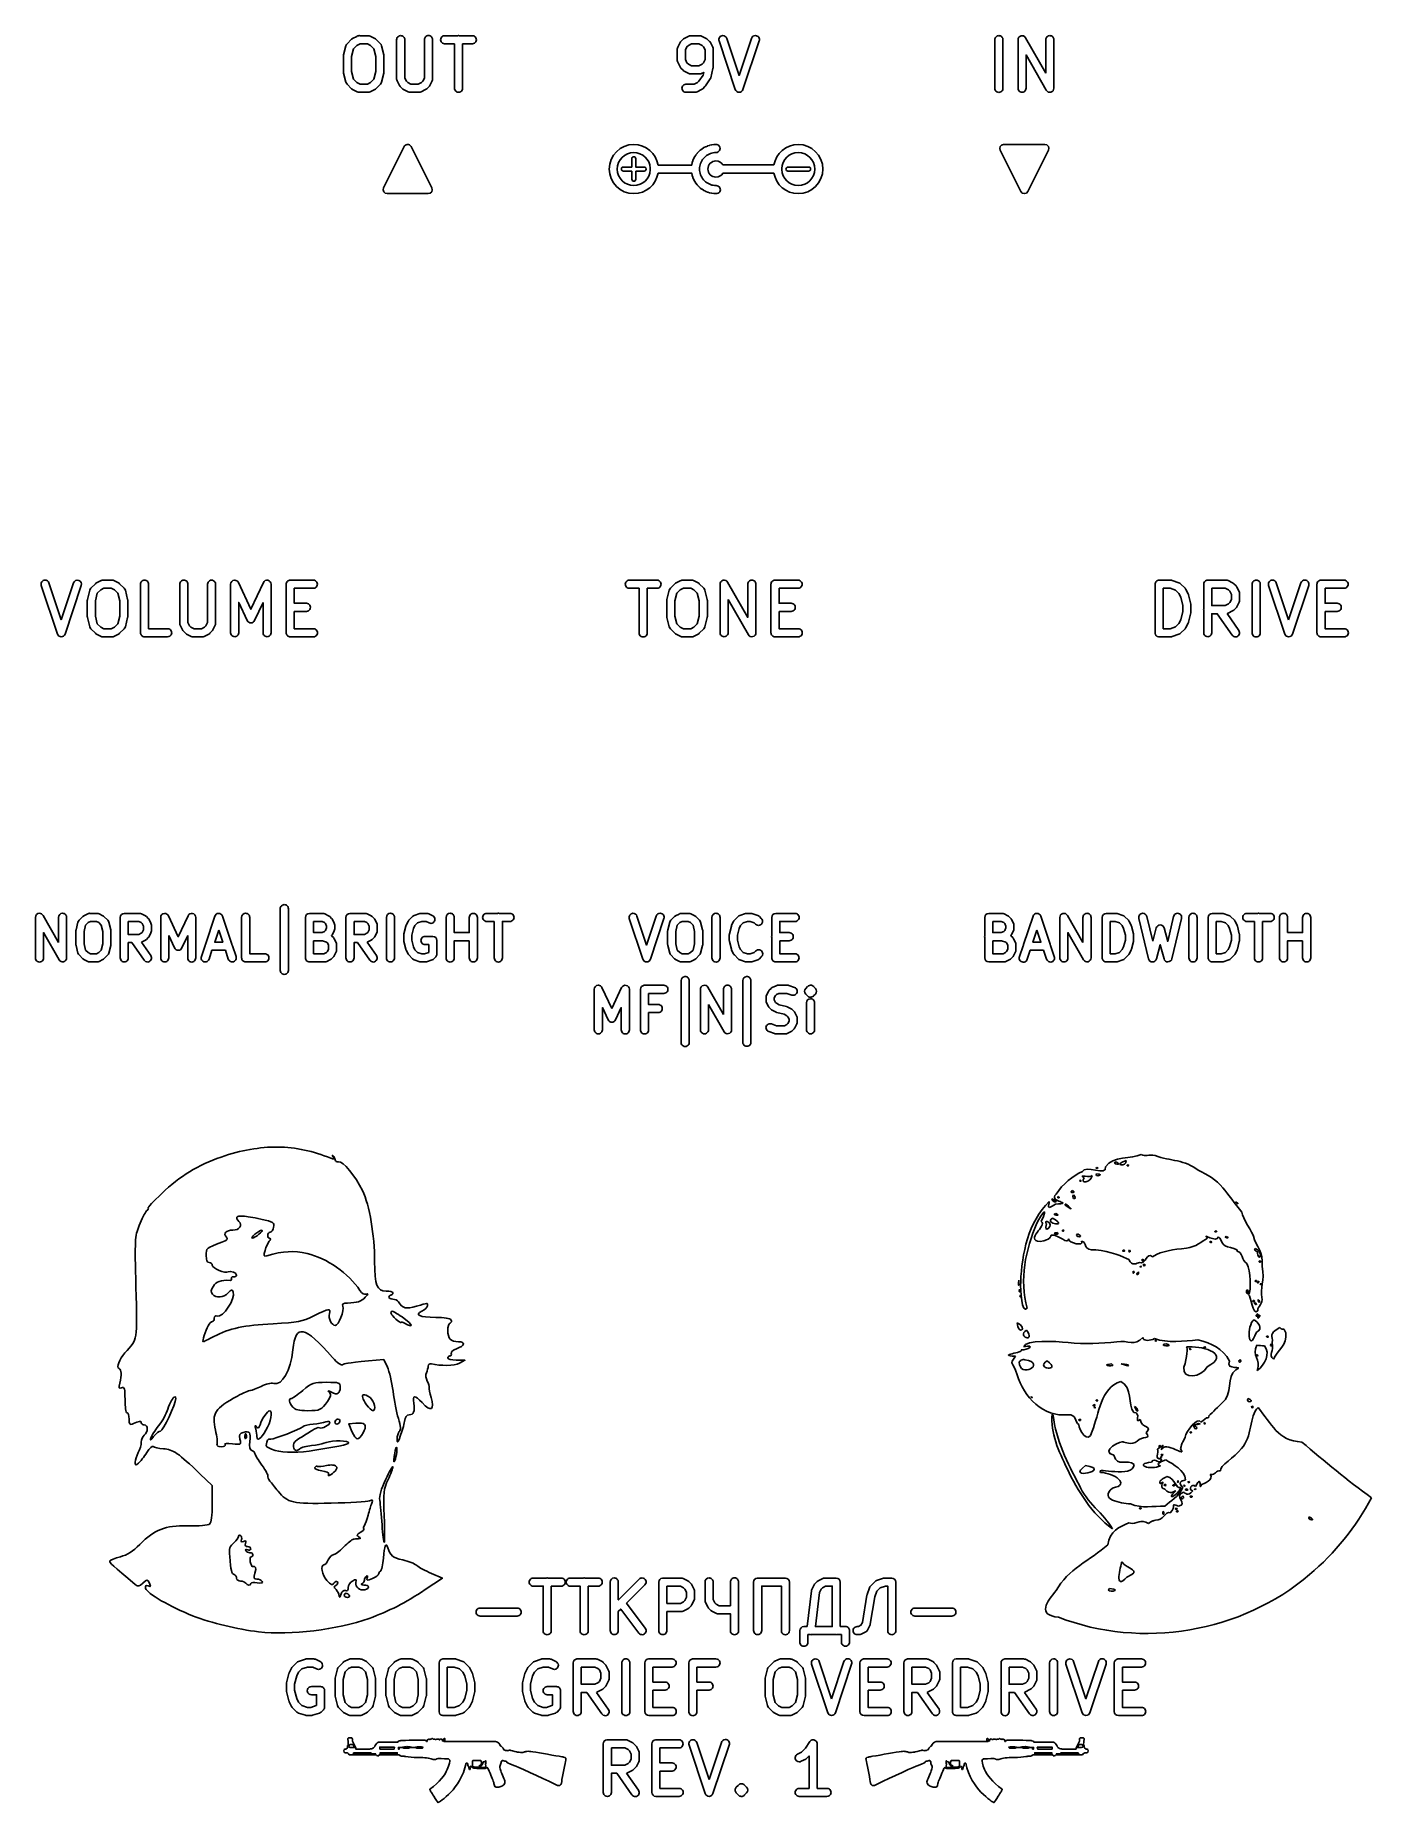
# Model space of a CAD drawing. Extents: x 5 to 88, y 4 to 114.
import ezdxf

# ---------------------------------------------------------------- set-up
doc = ezdxf.new("R2010")
doc.units = 0
doc.layers.add('Layer_1', color=7, linetype='CONTINUOUS')

msp = doc.modelspace()

# ---------------------------------------------------------------- linework, layer by layer
at = {"layer": 'Layer_1', "color": 7}
for points in [[(24.810371, 113.673999), (24.554573, 113.546875)], [(25.523506, 113.714824), (24.992273, 113.714824)], [(25.921932, 113.546875), (25.636678, 113.689502)], [(27.519767, 113.718958), (27.519251, 113.718958)], [(31.953088, 113.714824), (31.140736, 113.714824)], [(45.32023, 113.689502), (45.033427, 113.546875)], [(46.001842, 113.714824), (45.431852, 113.714824)], [(46.400267, 113.546875), (46.115014, 113.689502)], [(24.489978, 113.49985), (24.205241, 113.214596)], [(26.271264, 113.213045), (25.986527, 113.49985)], [(26.480553, 112.525232), (26.337927, 113.097807)], [(27.273271, 113.46471), (27.273271, 111.036951)], [(28.988411, 113.46471), (28.988411, 111.095862), (28.890743, 110.900525), (28.804444, 110.814225), (28.607557, 110.715007), (28.154354, 110.715007), (27.959018, 110.814225), (27.873235, 110.900525), (27.773497, 111.095862)], [(30.238464, 113.214596), (30.845662, 113.214596)], [(31.345891, 110.464893), (31.345891, 113.214596)], [(44.968831, 113.49985), (44.826205, 113.357223)], [(46.607491, 113.357223), (46.464862, 113.49985)], [(46.796626, 113.005823), (46.654516, 113.291077)], [(46.824016, 112.21259), (46.824016, 112.894202)], [(49.193378, 113.544808), (48.429603, 111.257609), (47.667891, 113.544808)], [(48.667831, 110.386861), (49.667768, 113.386678)], [(66.160303, 110.464893), (66.160303, 112.523682), (67.40622, 110.341903)], [(67.375214, 113.46471), (67.375214, 111.406437)], [(44.636552, 112.068412), (44.779178, 111.783158)], [(44.826205, 111.717013), (44.968831, 111.574386)], [(45.033427, 111.52736), (45.32023, 111.384733)], [(46.115014, 111.384733), (46.24007, 111.447262), (46.199247, 111.282931), (45.9512, 110.910343), (45.855598, 110.814225), (45.658195, 110.715007)], [(46.673637, 111.119116), (46.816263, 111.691174)], [(23.995951, 111.40437), (24.138578, 110.833862)], [(24.205241, 110.716557), (24.489978, 110.43182)], [(24.554573, 110.384794), (24.841894, 110.242167)], [(25.636678, 110.242167), (25.921932, 110.384794)], [(25.986527, 110.43182), (26.271264, 110.716557)], [(27.300658, 110.925846), (27.443287, 110.640593)], [(27.490311, 110.574447), (27.632937, 110.43182)], [(29.128971, 110.43182), (29.271597, 110.574447)], [(29.318106, 110.638525), (29.462801, 110.925846)], [(45.431852, 111.359412), (46.001842, 111.359412)], [(45.828209, 110.242167), (46.115014, 110.384794)], [(46.17961, 110.43182), (46.322236, 110.574447)], [(46.353759, 110.613204), (46.638495, 111.041085)], [(28.095442, 110.214779), (28.668017, 110.214779)], [(45.144531, 110.214779), (45.716589, 110.214779)], [(27.728539, 106.855294), (26.458849, 104.314364)], [(29.447299, 104.314364), (28.17554, 106.855294)], [(41.796932, 106.107536), (41.796932, 105.59749)], [(41.921988, 106.991203), (41.921988, 106.992236), (41.921988, 106.992236)], [(42.558641, 105.59749), (42.047046, 105.59749), (42.047046, 106.107536)], [(45.620987, 106.101852), (45.578095, 106.000049)], [(45.831828, 106.439815), (45.763613, 106.351966)], [(46.017346, 106.629468), (45.935696, 106.553503)], [(45.983757, 105.504989), (45.98634, 105.559766), (45.998225, 105.649683), (46.017346, 105.735466), (46.044733, 105.819698), (46.078325, 105.902897), (46.119147, 105.980929), (46.167725, 106.055343), (46.222501, 106.12769), (46.281414, 106.192285), (46.347559, 106.253264), (46.417838, 106.308041), (46.492252, 106.354549), (46.572349, 106.39589), (46.654516, 106.430514), (46.738232, 106.455835), (46.826082, 106.475472), (46.913932, 106.486841)], [(46.121216, 106.709566), (46.033367, 106.641354)], [(46.234386, 106.781914), (46.140851, 106.723519)], [(46.472615, 106.895602), (46.37133, 106.854777)], [(46.859155, 106.986035), (46.750118, 106.970532)], [(46.991963, 106.991203), (46.991963, 106.992236), (46.880859, 106.988103)], [(64.558848, 106.631018), (65.830089, 104.091638)], [(67.322506, 106.992236), (64.783125, 106.992236)], [(66.275539, 104.091638), (67.54678, 106.631018)], [(41.286885, 105.347892), (41.796932, 105.347892)], [(42.047046, 104.837846), (42.047046, 105.347892)], [(45.503681, 105.72513), (45.503165, 105.721513), (43.421122, 105.721513)], [(43.421122, 105.222835), (45.503165, 105.222835), (45.503681, 105.217668)], [(45.531071, 105.853805), (45.507817, 105.744251)], [(45.537273, 105.067289), (45.570346, 104.961869)], [(45.578095, 104.942233), (45.620987, 104.83888)], [(47.013666, 104.449756), (46.913932, 104.455957), (46.826082, 104.467843), (46.738232, 104.485413), (46.654516, 104.512285), (46.572349, 104.547941), (46.492252, 104.588766), (46.417838, 104.635791), (46.347559, 104.690052), (46.281414, 104.75103), (46.222501, 104.815108), (46.167725, 104.885388), (46.119147, 104.961869), (46.078325, 105.039901), (46.044733, 105.122066), (46.017346, 105.207849), (45.998225, 105.293632), (45.98634, 105.381482), (45.983757, 105.440393)], [(50.585025, 105.722546), (47.431213, 105.722546)], [(47.431213, 105.222835), (50.585025, 105.222835)], [(26.683642, 103.953145), (29.222506, 103.953145)], [(45.763613, 104.590833), (45.831828, 104.502983)], [(45.84578, 104.48748), (45.919678, 104.405314)], [(45.935696, 104.389811), (46.017346, 104.31333)], [(46.033367, 104.299894), (46.121216, 104.233232)], [(46.37133, 104.088538), (46.472615, 104.047713)], [(46.492252, 104.039445), (46.597673, 104.006372)], [(46.620927, 104.000688), (46.728414, 103.977433)], [(46.750118, 103.973299), (46.859155, 103.957796)], [(7.316349, 79.890531), (6.554639, 77.601782)], [(9.005652, 80.031091), (8.984464, 80.019206)], [(10.445357, 79.55877), (10.160103, 79.843507)], [(15.589746, 79.810434), (15.589746, 77.441585), (15.492077, 77.244182), (15.406295, 77.158399), (15.208891, 77.060731), (14.755688, 77.060731), (14.558801, 77.158399), (14.474568, 77.244182), (14.374833, 77.441585), (14.374833, 79.810434)], [(19.041215, 79.915852), (18.267619, 78.259624), (17.494023, 79.915852)], [(19.517671, 76.810617), (19.517671, 79.810434)], [(22.124748, 80.060547), (20.697444, 80.060547), (20.697444, 80.060547)], [(44.468602, 79.843507), (44.18335, 79.558252)], [(46.249888, 79.55877), (45.964636, 79.843507)], [(48.967037, 79.810434), (48.967037, 77.753711), (47.720601, 79.935489)], [(49.466748, 76.810617), (49.466748, 79.810434)], [(50.396407, 79.810434), (50.396407, 78.427571)], [(52.074341, 80.060547), (50.64652, 80.060547), (50.64652, 80.060547)], [(74.130875, 79.810434), (74.130875, 76.857126)], [(75.094123, 80.060031), (74.380989, 80.060547), (74.380989, 80.060547)], [(75.601586, 79.903451), (75.174223, 80.046077)], [(75.984509, 79.557736), (75.699254, 79.842988)], [(77.130692, 79.810434), (77.130692, 78.284945)], [(78.523371, 80.060547), (77.380805, 80.060547), (77.380805, 80.060547)], [(79.129019, 79.700878), (78.984326, 79.843507)], [(83.142726, 79.890531), (82.378951, 77.601782)], [(84.128715, 79.810434), (84.128715, 78.415686)], [(85.808716, 80.060547), (84.378828, 80.060547), (84.378828, 80.060547)], [(8.312671, 79.443531), (8.167977, 78.870957)], [(10.661881, 77.810555), (10.661881, 78.810494)], [(17.517793, 76.810617), (17.517793, 78.68337), (18.040759, 77.562508)], [(18.493961, 77.562508), (19.017444, 78.68337)], [(21.697383, 78.632729), (20.947042, 78.632729), (20.947042, 79.560321)], [(41.646554, 79.560321), (42.252201, 79.560321)], [(42.751912, 76.810617), (42.751912, 79.560321)], [(43.966825, 78.810494), (43.966825, 77.810039)], [(44.117204, 79.443015), (43.974575, 78.870957)], [(46.459179, 78.870957), (46.316553, 79.443531)], [(47.752124, 76.810617), (47.752124, 78.870957)], [(51.64646, 78.632729), (50.896633, 78.632729), (50.896633, 79.560321)], [(76.176229, 79.208404), (76.031534, 79.49314)], [(77.630919, 79.560321), (78.462909, 79.560321), (78.660314, 79.46265), (78.746098, 79.376869), (78.843766, 79.179464), (78.843766, 78.868888), (78.746098, 78.673551), (78.660314, 78.587768), (78.462909, 78.488033), (78.134765, 78.488033)], [(78.046915, 78.488033), (77.630919, 78.488033), (77.630919, 79.560321), (77.630919, 79.560321)], [(79.318156, 79.351546), (79.175527, 79.636801)], [(79.175527, 78.414135), (79.318156, 78.69939)], [(79.343992, 78.810494), (79.343992, 79.238376)], [(81.142334, 79.732403), (82.142789, 76.732586)], [(82.617179, 76.732586), (83.617116, 79.732403)], [(85.378768, 78.632729), (84.628941, 78.632729), (84.628941, 79.560321)], [(8.167977, 77.750095), (8.312671, 77.17752)], [(10.511503, 77.17752), (10.65413, 77.750095)], [(22.124748, 77.060215), (20.947042, 77.060215), (20.947042, 78.1325)], [(46.316553, 77.17752), (46.459179, 77.750095)], [(52.074341, 77.060215), (50.896633, 77.060215), (50.896633, 78.1325)], [(76.193797, 77.463808), (76.335908, 78.034315)], [(76.344176, 78.094775), (76.344176, 78.524723)], [(77.630919, 76.810617), (77.630919, 77.988323), (77.964749, 77.988323), (78.888724, 76.667988)], [(78.634991, 78.01571), (78.91973, 78.158339)], [(78.984326, 78.204847), (79.129019, 78.347473)], [(85.808716, 77.060215), (84.628941, 77.060215), (84.628941, 78.1325)], [(8.37675, 77.062281), (8.664071, 76.777544)], [(8.728666, 76.730517), (9.01392, 76.587891)], [(9.125024, 76.560502), (9.697082, 76.560502)], [(9.808704, 76.587891), (10.093957, 76.730517)], [(13.12478, 77.060731), (11.947074, 77.060731)], [(14.298869, 76.730517), (14.585673, 76.587891)], [(14.697294, 76.560502), (15.267802, 76.560502)], [(15.380973, 76.587891), (15.666227, 76.730517)], [(20.697444, 76.560502), (22.124748, 76.560502)], [(44.533198, 76.730002), (44.820519, 76.587375)], [(45.615304, 76.587375), (45.900556, 76.730002)], [(45.964636, 76.777026), (46.249888, 77.062281)], [(75.174223, 76.573421), (75.601586, 76.71605)], [(75.699254, 76.77651), (75.984509, 77.061765)], [(6.384623, 59.216858), (6.384623, 57.658298)], [(6.884851, 56.716752), (6.884851, 59.216858)], [(7.886857, 59.275254), (7.648629, 59.036507)], [(8.302852, 59.46904), (8.302852, 59.468524)], [(8.777242, 59.466974), (8.328174, 59.466974)], [(9.127091, 59.319696), (8.888863, 59.439584)], [(10.193176, 59.216858), (10.193176, 57.941484)], [(14.384652, 59.322278), (13.777454, 58.021581), (13.169739, 59.322278)], [(14.861108, 56.716752), (14.861108, 59.216858)], [(17.09353, 57.554944), (16.51372, 59.296958)], [(19.134749, 56.966868), (18.193205, 56.966868), (18.193205, 59.216858)], [(21.638472, 59.216858), (21.638472, 58.072225)], [(22.720577, 59.466974), (21.888586, 59.466455)], [(23.070426, 59.320212), (22.833748, 59.439584)], [(24.138578, 59.216858), (24.138578, 57.952853)], [(28.712975, 59.45302), (28.357441, 59.333648)], [(29.150159, 59.466974), (28.793075, 59.466455)], [(30.32838, 59.216858), (30.32838, 58.072225)], [(31.757752, 59.216858), (31.757752, 58.275314), (30.828091, 58.275314), (30.828091, 59.216858)], [(41.646554, 59.138827), (42.48061, 56.636654)], [(43.312601, 59.296958), (42.716772, 57.507919), (42.120944, 59.296958)], [(42.955, 56.636654), (43.786991, 59.138827)], [(44.445348, 59.274735), (44.20712, 59.036507)], [(44.740422, 59.436999), (44.718716, 59.425633), (44.509943, 59.321762)], [(45.988406, 59.036507), (45.751728, 59.274735)], [(48.373273, 59.275254), (48.134529, 59.037026)], [(49.144287, 59.466455), (48.908125, 59.466455), (48.908125, 59.466455)], [(49.581985, 59.333648), (49.224384, 59.45302)], [(50.443431, 59.216858), (50.443431, 58.072225)], [(51.882621, 59.466455), (50.693547, 59.466455), (50.693547, 59.466455)], [(63.601803, 59.216858), (63.601803, 58.072225)], [(64.685457, 59.466974), (63.851398, 59.466455)], [(65.035305, 59.320212), (64.797077, 59.439584)], [(65.218756, 59.156398), (65.099384, 59.275254)], [(65.384639, 58.851505), (65.265783, 59.089733)], [(66.589732, 59.296958), (66.007858, 57.546676)], [(66.814525, 59.466974), (66.814525, 59.466455)], [(67.644448, 57.554944), (67.064122, 59.296958)], [(69.671715, 59.216858), (69.671715, 57.660364)], [(70.171944, 56.716752), (70.171944, 59.216858)], [(71.709316, 59.466455), (71.113488, 59.466455), (71.113488, 59.466455)], [(72.144434, 59.333648), (71.78735, 59.452504)], [(75.275508, 59.275254), (74.908089, 57.736329), (74.687429, 58.566253)], [(75.165954, 56.658358), (75.761783, 59.157948)], [(76.720897, 56.716752), (76.720897, 59.216858)], [(77.410261, 59.216858), (77.410261, 56.749825)], [(78.256203, 59.466455), (77.660375, 59.466455), (77.660375, 59.466455)], [(78.693903, 59.333648), (78.336303, 59.45302)], [(80.47674, 59.466455), (79.804431, 59.466455)], [(81.816193, 59.216858), (81.816193, 58.072225)], [(83.244014, 59.216858), (83.244014, 58.275314), (82.316422, 58.275314)], [(5.454964, 56.716752), (5.454964, 58.277381), (6.418213, 56.591696)], [(7.456909, 58.382285), (7.456909, 57.550295)], [(7.581966, 58.91972), (7.46311, 58.442745)], [(9.615434, 58.442745), (9.496061, 58.91972)], [(10.693404, 58.966745), (11.337809, 58.966745), (11.48612, 58.892331), (11.548649, 58.829802), (11.623063, 58.681492), (11.623063, 58.443264), (11.548649, 58.292885), (11.48612, 58.232423), (11.337809, 58.158009), (11.068575, 58.158009)], [(11.006046, 58.158009), (10.693404, 58.158009), (10.693404, 58.966745), (10.693404, 58.966745)], [(11.97653, 58.032951), (12.095902, 58.271179)], [(13.19351, 56.716752), (13.19351, 58.091863)], [(14.003796, 57.326018), (14.361397, 58.091863)], [(23.3748, 57.964738), (23.255944, 58.08411)], [(23.541198, 57.661915), (23.421826, 57.900143)], [(23.447147, 58.502173), (23.447147, 58.740401)], [(24.638806, 58.966745), (25.281144, 58.966745), (25.429455, 58.892331), (25.491984, 58.829802), (25.566398, 58.681492), (25.566398, 58.443264), (25.491984, 58.292885), (25.429455, 58.232423), (25.281144, 58.158009), (25.01191, 58.158009)], [(24.949381, 58.158009), (24.638806, 58.158009), (24.638806, 58.966745), (24.638806, 58.966745)], [(25.75605, 57.849499), (25.874906, 57.968874)], [(27.708902, 58.144573), (27.708902, 57.789039)], [(27.836026, 58.681492), (27.716654, 58.207102)], [(27.97452, 58.970361), (27.855664, 58.732133)], [(29.031303, 57.538926), (29.257646, 57.538926), (29.257646, 57.058334), (29.25196, 57.054201), (28.989962, 56.966349), (28.8339, 56.966349), (28.570348, 57.054201), (28.402401, 57.222148), (28.314549, 57.399916), (28.209131, 57.817977), (28.209131, 58.115117), (28.314549, 58.53473), (28.402401, 58.710429), (28.570348, 58.878895), (28.8339, 58.966745), (29.091763, 58.966745)], [(32.257978, 56.716752), (32.257978, 57.992128)], [(32.839855, 58.966745), (33.304943, 58.966745)], [(33.804653, 56.716752), (33.804653, 58.966745), (34.269743, 58.966745)], [(44.140458, 58.91972), (44.021602, 58.442745)], [(47.951077, 58.681492), (47.832221, 58.207102)], [(48.08802, 58.970361), (47.968648, 58.732133)], [(49.44556, 57.130682), (49.367011, 57.054717), (49.105528, 56.966349), (48.9474, 56.966349), (48.685399, 57.054717), (48.517452, 57.222664), (48.429603, 57.400432), (48.324182, 57.817977), (48.324182, 58.115117), (48.429603, 58.53473), (48.517452, 58.710945), (48.685399, 58.878895), (48.9474, 58.966745), (49.105528, 58.966745), (49.367011, 58.878895), (49.44556, 58.802415)], [(51.527088, 58.275314), (50.943144, 58.275314), (50.943144, 58.966745), (51.882621, 58.966745)], [(65.265783, 58.152325), (65.384639, 58.390554)], [(65.504012, 57.661915), (65.384639, 57.900143)], [(65.40996, 58.502173), (65.40996, 58.740401)], [(68.744123, 56.716752), (68.744123, 58.275314), (69.705304, 56.591696)], [(72.646727, 58.732133), (72.527355, 58.970361)], [(72.78522, 58.204517), (72.665848, 58.680973)], [(72.790904, 57.788523), (72.790904, 58.144057)], [(74.205289, 58.566253), (73.98463, 57.738395)], [(79.193614, 58.732133), (79.074758, 58.970361)], [(79.332107, 58.205033), (79.213251, 58.681492)], [(79.340376, 57.789039), (79.340376, 58.144573)], [(79.804431, 58.966745), (80.267452, 58.966745)], [(80.767678, 56.716752), (80.767678, 58.966745)], [(83.744241, 56.716752), (83.744241, 57.980243)], [(7.46311, 57.489832), (7.581966, 57.013376)], [(10.693404, 56.716752), (10.693404, 57.658298), (10.908378, 57.658298), (11.668021, 56.574125)], [(15.68173, 56.636654), (15.863114, 57.181323), (16.691488, 57.181323)], [(17.347778, 56.794785), (17.125053, 57.458826)], [(23.421826, 56.843876), (23.541198, 57.082104)], [(23.56652, 57.193211), (23.56652, 57.550811)], [(24.638806, 56.716752), (24.638806, 57.658298), (24.853263, 57.658298), (25.611356, 56.574125)], [(27.855664, 57.20096), (27.97452, 56.962732)], [(28.021544, 56.896586), (28.257706, 56.657842)], [(30.828091, 56.716752), (30.828091, 57.775604), (31.757752, 57.775604)], [(44.20712, 56.89607), (44.445348, 56.657842)], [(46.054552, 57.013376), (46.173924, 57.489832)], [(48.134529, 56.896586), (48.373273, 56.657842)], [(51.882621, 56.966868), (50.943144, 56.966868), (50.943144, 57.775085)], [(66.230581, 56.636654), (66.411966, 57.181323), (67.242406, 57.181323)], [(67.898181, 56.794785), (67.671838, 57.476397), (67.669772, 57.484665)], [(72.665848, 57.251604), (72.78522, 57.728061)], [(74.213039, 56.652156), (74.447134, 57.531174), (74.681746, 56.652156)], [(79.074758, 56.962732), (79.193614, 57.20096)], [(79.213251, 57.251604), (79.332107, 57.728577)], [(82.316422, 56.716752), (82.316422, 57.775604), (83.244014, 57.775604)], [(7.950936, 56.610815), (8.189681, 56.49351)], [(8.888863, 56.49351), (9.127091, 56.610815)], [(28.357441, 56.599446), (28.712975, 56.480593)], [(29.109334, 56.480593), (29.466934, 56.599446)], [(44.509943, 56.610815), (44.748172, 56.491443)], [(45.447354, 56.491443), (45.685582, 56.610815)], [(48.908125, 56.466638), (49.144287, 56.466638)], [(49.224384, 56.480593), (49.581985, 56.599446)], [(63.851398, 56.466638), (64.802763, 56.466638)], [(64.915933, 56.491962), (65.154161, 56.611334)], [(65.218756, 56.658358), (65.338131, 56.777214)], [(71.78735, 56.480074), (72.144434, 56.59893)], [(78.336303, 56.480074), (78.693903, 56.599446)], [(41.173714, 54.876556), (40.566517, 53.575859)], [(41.650171, 52.271029), (41.650171, 54.771136)], [(43.781307, 55.021249), (42.589648, 55.021249)], [(47.466869, 54.771136), (47.466869, 53.212573)], [(50.240345, 54.646078), (50.12097, 54.407849)], [(50.406225, 54.830045), (50.286853, 54.710673)], [(50.709049, 54.995928), (50.470821, 54.876556)], [(53.044825, 54.925131), (53.037073, 54.935466)], [(53.140424, 54.829529), (53.052575, 54.915312)], [(39.982571, 52.271029), (39.982571, 53.64614), (40.339655, 52.880812)], [(40.792857, 52.880812), (41.15046, 53.64614), (41.15046, 52.271029)], [(42.340051, 53.538654), (42.340051, 52.271029)], [(43.423705, 53.831658), (42.839761, 53.831658), (42.839761, 54.521022)], [(46.539276, 52.271545), (46.539276, 53.831658)], [(51.357588, 53.70505), (50.908002, 53.816154), (50.730237, 53.906072), (50.668224, 53.966532), (50.59381, 54.116911), (50.59381, 54.236283), (50.668224, 54.384595), (50.730237, 54.447124), (50.879065, 54.521022), (51.375159, 54.521022)], [(52.548731, 54.476062), (52.634512, 54.392348)], [(53.046891, 54.382013), (53.140424, 54.476062)], [(42.839761, 52.271029), (42.839761, 53.331948)], [(50.470821, 53.476125), (50.709049, 53.357268)], [(50.759693, 53.337631), (51.208759, 53.226527), (51.386528, 53.138159), (51.447506, 53.076149), (51.523471, 52.927321), (51.523471, 52.806398), (51.447506, 52.658086), (51.386528, 52.595557), (51.236149, 52.521143), (50.742122, 52.521143)], [(51.996308, 53.097336), (51.876936, 53.335565)], [(51.876936, 52.398154), (51.996308, 52.636382)], [(50.265665, 52.15424), (50.621199, 52.034868)], [(50.701297, 52.021432), (51.297128, 52.021432)], [(51.711055, 52.214702), (51.829911, 52.333558)], [(68.573075, 41.436549), (68.578242, 41.482541), (68.616998, 41.491844), (68.616998, 41.491844)], [(79.883496, 36.084422), (79.854556, 36.20276), (79.854556, 36.20276)], [(73.396035, 33.159535), (73.397585, 33.225165), (73.366581, 33.252552), (73.366581, 33.252552)], [(25.536942, 31.801479), (26.47797, 31.890879), (26.702247, 31.420106)], [(31.157788, 31.667637), (31.492134, 31.84902), (30.959351, 31.854187)], [(67.830485, 28.438892), (67.770538, 28.505038), (67.770538, 28.505038)], [(24.750944, 27.949516), (24.308593, 27.909726), (24.513232, 27.439471)], [(19.768302, 26.267449), (19.768302, 26.267965)], [(15.137577, 24.811725), (15.881718, 24.096006), (15.881718, 22.977728)], [(29.041121, 17.66694), (30.101521, 18.367673), (29.417324, 18.666362)], [(36.533169, 18.38421), (35.716683, 18.38421)], [(35.716683, 17.884499), (36.324397, 17.884499), (36.324397, 15.13428)], [(37.431823, 18.38421), (36.621021, 18.38421)], [(36.824107, 15.13428), (36.824107, 17.884499)], [(38.82037, 18.38421), (38.001815, 18.38421)], [(38.001815, 17.884499), (38.609529, 17.884499), (38.609529, 15.13428)], [(39.716956, 18.38421), (38.906153, 18.38421)], [(39.109239, 15.13428), (39.109239, 17.884499)], [(40.967009, 17.031321), (40.967009, 18.134613)], [(42.253751, 18.312378), (41.000082, 17.056642)], [(42.630989, 15.285175), (41.476538, 16.826166), (42.607219, 17.958913)], [(43.466596, 18.134613), (43.466596, 16.609123)], [(44.859278, 18.38421), (43.716712, 18.38421)], [(45.257701, 18.21626), (44.972448, 18.358889)], [(45.65406, 17.675209), (45.51195, 17.960464)], [(45.68145, 17.134157), (45.68145, 17.564105)], [(46.324302, 18.134613), (46.324302, 16.992047)], [(47.89475, 18.134613), (47.89475, 16.671652), (47.20487, 16.671652), (47.007983, 16.76932), (46.921684, 16.855104), (46.824016, 17.052509)], [(48.394461, 16.460813), (48.394461, 18.134613)], [(51.288859, 18.38421), (49.574235, 18.38421)], [(49.824348, 15.13428), (49.824348, 17.884499), (51.039262, 17.884499), (51.039262, 15.13428)], [(52.896513, 17.593561), (52.636581, 15.384393)], [(53.254113, 18.169752), (53.111487, 18.027126)], [(54.431818, 18.38421), (53.716618, 18.38421)], [(56.535049, 15.522884), (56.818236, 17.21839), (56.935541, 17.571857), (57.13863, 17.772877), (57.47246, 17.884499), (57.609403, 17.884499), (57.609403, 15.13428)], [(56.825988, 18.169752), (56.541251, 17.884499)], [(57.859517, 18.38421), (57.431635, 18.38421)], [(34.716743, 16.529026), (32.431611, 16.529026), (32.431611, 16.529026)], [(40.967009, 15.134796), (40.967009, 16.316118), (41.118938, 16.468563), (42.230497, 14.985968)], [(44.972448, 16.339372), (45.257701, 16.484068)], [(45.322299, 16.529026), (45.464925, 16.673718)], [(46.351692, 16.880424), (46.494318, 16.595687)], [(56.327828, 17.320191), (56.048774, 15.642259), (55.958858, 15.464491), (55.800727, 15.384393)], [(61.574018, 16.529026), (59.288886, 16.529026), (59.288886, 16.529026)], [(43.966825, 15.13428), (43.966825, 16.314052), (44.859278, 16.314052)], [(46.748051, 16.339372), (47.033304, 16.196746)], [(47.144408, 16.171425), (47.89475, 16.171425), (47.89475, 15.13428)], [(55.00181, 15.384393), (54.681416, 15.384393)], [(52.181828, 15.13428), (52.181828, 14.421662)], [(52.681539, 14.421662), (52.681539, 14.884683), (52.820548, 14.884683)], [(54.46696, 14.884683), (54.751697, 14.884683)], [(55.97281, 14.911554), (56.257546, 15.05418)], [(21.111373, 13.16954), (20.826119, 12.884287)], [(22.54281, 13.216051), (22.258073, 13.358677)], [(24.408329, 13.386064), (24.408329, 13.386583), (24.408329, 13.386583)], [(25.002091, 13.383998), (24.46879, 13.383998)], [(28.146602, 13.383998), (27.6133, 13.383998)], [(28.542961, 13.216051), (28.257706, 13.358677)], [(29.896366, 13.1344), (29.896366, 10.181092)], [(30.121158, 13.383998), (30.121158, 13.384514), (30.121158, 13.384514)], [(30.859616, 13.383998), (30.146479, 13.383998)], [(31.752066, 12.884287), (31.465263, 13.169024)], [(36.20916, 13.372629), (35.781279, 13.230002)], [(36.263937, 13.384514), (36.263418, 13.384514), (36.263418, 13.384514)], [(37.115046, 13.216051), (36.828243, 13.358677)], [(38.181647, 13.1344), (38.181647, 11.608913)], [(40.17946, 13.026913), (40.03735, 13.16954)], [(41.681693, 10.134584), (41.681693, 13.1344)], [(42.609285, 13.1344), (42.609285, 11.741721)], [(45.324365, 13.1344), (45.324365, 11.753606)], [(51.574112, 13.383998), (51.042879, 13.383998)], [(51.972537, 13.216051), (51.685734, 13.358677)], [(54.908275, 13.2145), (54.144497, 10.925233)], [(61.836019, 13.383998), (61.836019, 13.384514), (61.836019, 13.384514)], [(62.574473, 13.383998), (61.859789, 13.383998)], [(63.082455, 13.229486), (62.652507, 13.372113)], [(66.607303, 13.026913), (66.464677, 13.16954)], [(68.109538, 10.134584), (68.109538, 13.1344)], [(70.62308, 13.2145), (69.859302, 10.925233), (69.09759, 13.2145)], [(71.609581, 13.1344), (71.609581, 11.741721)], [(20.779093, 12.818141), (20.636466, 12.532886)], [(22.001758, 11.171213), (22.324218, 11.171213), (22.324218, 10.524741), (22.29683, 10.495801), (21.963, 10.384181), (21.757845, 10.384181), (21.424015, 10.495801), (21.209041, 10.712325), (21.09587, 10.937118), (20.966679, 11.452849), (20.966679, 11.817686), (21.09587, 12.333417), (21.209041, 12.558209), (21.424015, 12.773183), (21.757845, 12.884287), (22.08599, 12.884287)], [(23.466784, 12.133945), (23.466784, 11.134005)], [(23.617163, 12.766981), (23.474536, 12.194407)], [(25.96689, 11.134005), (25.96689, 12.133945)], [(29.101581, 12.194407), (28.958955, 12.766466)], [(29.109334, 11.134005), (29.109334, 12.133945)], [(32.101917, 11.909671), (31.95929, 12.481726)], [(35.189583, 12.481726), (35.046957, 11.909671)], [(36.573994, 11.171213), (36.896455, 11.171213), (36.896455, 10.524741), (36.866999, 10.495801), (36.533169, 10.384181), (36.328014, 10.384181), (35.994186, 10.495801), (35.779212, 10.712325), (35.668106, 10.937118), (35.538915, 11.452849), (35.538915, 11.817686), (35.668106, 12.333417), (35.779212, 12.558209), (35.994186, 12.773183), (36.328014, 12.884287), (36.658227, 12.884287)], [(38.681876, 12.884287), (39.515417, 12.884287), (39.710754, 12.786619), (39.797053, 12.700836), (39.896272, 12.505499), (39.896272, 12.194923), (39.797053, 11.99752), (39.710754, 11.911737), (39.515417, 11.814069), (39.175904, 11.814069)], [(39.111308, 11.814069), (38.681876, 11.814069), (38.681876, 12.884287), (38.681876, 12.884287)], [(40.369111, 12.675515), (40.226485, 12.960768)], [(43.859338, 11.956695), (43.109512, 11.956695), (43.109512, 12.884287)], [(46.574418, 11.956695), (45.824076, 11.956695), (45.824076, 12.884287)], [(50.039322, 12.133945), (50.039322, 11.134005)], [(50.189701, 12.766466), (50.047075, 12.194407)], [(52.53116, 12.196474), (52.388534, 12.766466)], [(52.538912, 11.134005), (52.538912, 12.133945)], [(57.146382, 11.956695), (56.396556, 11.956695), (56.396556, 12.884287)], [(59.10957, 12.884287), (59.94311, 12.884287), (60.140513, 12.786619), (60.226815, 12.700836), (60.324483, 12.505499), (60.324483, 12.194923), (60.226815, 11.99752), (60.140513, 11.911737), (59.94311, 11.814069), (59.601528, 11.814069)], [(59.541068, 11.814069), (59.10957, 11.814069), (59.10957, 12.884287), (59.10957, 12.884287)], [(60.796804, 12.675515), (60.654178, 12.960768)], [(65.109203, 12.884287), (65.943262, 12.884287), (66.140665, 12.786619), (66.226448, 12.700836), (66.324117, 12.505499), (66.324117, 12.194923), (66.226448, 11.99752), (66.140665, 11.911737), (65.943262, 11.814069)], [(65.541217, 11.814069), (65.109203, 11.814069), (65.109203, 12.884287), (65.109203, 12.884287)], [(66.824343, 12.134461), (66.824343, 12.563893)], [(72.859119, 11.956695), (72.109292, 11.956695), (72.109292, 12.884287)], [(25.816512, 10.503037), (25.959139, 11.073545)], [(31.95929, 10.78829), (32.101917, 11.360867)], [(35.039204, 11.849208), (35.039204, 11.421327)], [(35.046957, 11.360867), (35.189583, 10.788808)], [(38.681876, 10.134584), (38.681876, 11.31384), (39.015707, 11.31384), (39.94123, 9.991957)], [(39.685433, 11.339679), (39.972752, 11.483856)], [(44.289286, 10.384181), (43.109512, 10.384181), (43.109512, 11.456466)], [(45.324365, 11.665757), (45.324365, 10.134068)], [(45.824076, 10.134068), (45.824076, 11.456466)], [(50.047075, 11.073545), (50.189701, 10.503037)], [(52.388534, 10.503037), (52.53116, 11.073545)], [(57.574264, 10.384181), (56.396556, 10.384181), (56.396556, 11.456466)], [(59.10957, 10.134584), (59.10957, 11.31384), (59.4434, 11.31384)], [(63.674148, 10.78829), (63.816777, 11.360348)], [(63.824527, 11.420811), (63.824527, 11.848692)], [(65.109203, 10.134584), (65.109203, 11.31384), (65.443549, 11.31384)], [(66.115345, 11.339679), (66.400597, 11.483856)], [(71.609581, 11.665757), (71.609581, 10.134068)], [(73.289066, 10.384181), (72.109292, 10.384181), (72.109292, 11.456466)], [(21.209041, 10.040532), (21.638472, 9.897906)], [(21.71702, 9.88447), (22.001758, 9.88447)], [(22.607405, 10.100995), (22.752099, 10.243621)], [(25.464595, 10.100995), (25.751916, 10.385732)], [(27.177669, 10.053968), (27.462924, 9.911342)], [(28.607557, 10.100995), (28.89436, 10.385732)], [(30.939713, 9.897906), (31.367595, 10.040532)], [(35.781279, 10.040532), (36.20916, 9.897906)], [(36.289257, 9.88447), (36.573994, 9.88447)], [(36.652543, 9.897906), (37.081973, 10.040532)], [(37.179641, 10.100995), (37.32227, 10.243621)], [(50.25378, 10.385732), (50.541099, 10.100476)], [(50.605695, 10.053968), (50.890434, 9.911342)], [(51.685734, 9.911342), (51.972537, 10.053968)], [(52.037133, 10.100476), (52.322388, 10.385732)], [(63.180123, 10.100476), (63.46486, 10.385732)], [(71.859179, 9.88447), (73.289066, 9.88447)], [(24.15285, 7.821533), (24.15285, 7.813648), (24.075775, 7.813648), (24.06932, 7.813648)], [(24.249854, 8.025679), (24.245175, 8.024856), (24.245175, 7.913815)], [(24.276629, 8.335408), (24.270607, 8.335408), (24.271776, 8.328779)], [(24.504257, 8.499998), (24.446765, 8.499998), (24.444339, 8.499998), (24.350497, 8.499998), (24.333774, 8.499998), (24.290579, 8.499998)], [(24.407599, 8.085077), (24.580595, 8.085077), (24.671664, 7.904673), (24.407599, 7.904673)], [(25.622079, 7.813648), (24.750038, 7.813648), (24.750038, 7.881365), (24.517124, 8.334715)], [(25.63408, 7.82175), (25.628404, 7.82175), (25.628404, 7.817114)], [(25.8001, 7.857753), (25.789919, 7.857753), (25.788662, 7.857059)], [(25.981414, 8.088153), (25.980764, 8.08707)], [(27.354592, 8.231472), (27.354592, 8.246202), (26.228842, 8.246202)], [(27.635379, 7.903114), (27.487815, 7.903114), (27.437688, 7.90281), (27.437688, 7.813648), (27.378334, 7.813648), (27.378334, 7.919274), (27.465676, 7.919274)], [(27.495917, 8.316432), (27.455322, 8.316432)], [(27.465676, 7.919274), (27.465676, 7.919187), (27.626021, 7.919187), (27.628361, 7.919924)], [(28.002903, 7.860742), (27.723069, 7.860742)], [(28.43602, 7.903114), (28.090636, 7.903114)], [(28.212725, 7.919187), (28.436844, 7.919187), (28.43927, 7.919924)], [(28.816758, 7.860742), (28.52371, 7.860742)], [(29.07688, 8.342166), (29.046119, 8.342166)], [(29.116869, 8.276443), (29.116869, 8.302134)], [(29.161667, 8.308243), (29.161667, 8.278349)], [(29.423435, 8.429942), (29.334922, 8.429942), (29.334922, 8.401868), (29.308841, 8.401868), (29.308841, 8.401651)], [(29.712801, 8.412569), (29.645517, 8.412569), (29.628057, 8.429942), (29.528497, 8.429942)], [(29.943418, 8.393073), (29.926651, 8.393073)], [(30.149731, 8.393073), (30.059832, 8.393073)], [(33.386132, 8.277179), (30.190239, 8.277179), (30.190239, 8.284285), (30.15155, 8.311969), (30.096224, 8.311969), (30.096224, 8.316908), (30.258302, 8.316908), (30.258302, 8.429249)], [(33.96612, 7.73497), (33.888049, 7.763218)], [(34.171999, 7.717684), (34.167754, 7.712095), (34.166584, 7.705206)], [(40.038898, 8.134188), (40.038898, 6.608701)], [(40.539127, 7.884075), (41.373184, 7.884075), (41.568523, 7.786407), (41.654303, 7.700623), (41.751972, 7.505287), (41.751972, 7.194711), (41.654303, 6.997308), (41.568523, 6.911525), (41.373184, 6.813857), (41.031085, 6.813857)], [(40.968559, 6.813857), (40.539127, 6.813857), (40.539127, 7.884075), (40.539127, 7.884075)], [(42.037227, 8.026701), (41.894601, 8.16933)], [(42.226362, 7.675303), (42.083735, 7.960555)], [(43.039233, 8.134188), (43.039233, 6.753394)], [(44.716649, 8.384304), (43.288831, 8.384304)], [(44.289286, 6.956483), (43.538944, 6.956483), (43.538944, 7.884075)], [(45.337801, 8.056157), (46.337741, 5.056341)], [(47.337678, 8.214288), (46.574418, 5.923473)], [(52.794709, 8.272682), (52.523408, 7.866504), (52.283113, 7.626209)], [(59.827911, 7.717684), (59.832156, 7.712095), (59.833326, 7.705206)], [(60.03379, 7.73497), (60.111861, 7.763218)], [(60.613778, 8.277179), (63.809671, 8.277179), (63.809671, 8.284285), (63.84836, 8.311969), (63.903686, 8.311969), (63.903686, 8.316908), (63.741608, 8.316908), (63.741608, 8.429249)], [(63.850179, 8.393073), (63.940078, 8.393073)], [(64.056492, 8.393073), (64.073259, 8.393073)], [(64.287109, 8.412569), (64.354393, 8.412569), (64.371853, 8.429942), (64.471413, 8.429942)], [(64.576475, 8.429942), (64.664988, 8.429942), (64.664988, 8.401868), (64.691069, 8.401868), (64.691069, 8.401651)], [(64.838243, 8.308243), (64.838243, 8.278349)], [(64.883041, 8.276443), (64.883041, 8.302134)], [(64.92303, 8.342166), (64.953791, 8.342166)], [(65.183152, 7.860742), (65.4762, 7.860742)], [(65.787185, 7.919187), (65.563066, 7.919187), (65.56064, 7.919924)], [(65.56389, 7.903114), (65.909274, 7.903114)], [(65.997007, 7.860742), (66.276841, 7.860742)], [(66.364531, 7.903114), (66.512095, 7.903114), (66.562222, 7.90281), (66.562222, 7.813648), (66.621576, 7.813648), (66.621576, 7.919274), (66.534234, 7.919274)], [(66.534234, 7.919274), (66.534234, 7.919187), (66.373889, 7.919187), (66.371549, 7.919924)], [(66.503993, 8.316432), (66.544588, 8.316432)], [(66.645318, 8.231472), (66.645318, 8.246202), (67.771068, 8.246202)], [(68.018496, 8.088153), (68.019146, 8.08707)], [(68.19981, 7.857753), (68.209991, 7.857753), (68.211248, 7.857059)], [(68.36583, 7.82175), (68.371506, 7.82175), (68.371506, 7.817114)], [(68.377831, 7.813648), (69.249872, 7.813648), (69.249872, 7.881365), (69.482786, 8.334715)], [(69.592311, 8.085077), (69.419315, 8.085077), (69.328246, 7.904673), (69.592311, 7.904673)], [(69.495653, 8.499998), (69.553145, 8.499998), (69.555571, 8.499998), (69.649413, 8.499998), (69.666136, 8.499998), (69.709331, 8.499998)], [(69.723281, 8.335408), (69.729303, 8.335408), (69.728134, 8.328779)], [(69.750056, 8.025679), (69.754735, 8.024856), (69.754735, 7.913815)], [(69.84706, 7.821533), (69.84706, 7.813648), (69.924135, 7.813648), (69.93059, 7.813648)], [(24.06932, 7.580128), (24.075775, 7.580128), (24.212205, 7.580128)], [(24.546065, 7.458428), (26.012911, 7.458428)], [(25.985616, 7.51592), (24.564955, 7.51592)], [(24.615905, 7.580128), (24.683188, 7.580128), (25.622122, 7.580128)], [(25.628404, 7.576662), (25.628404, 7.574452), (25.705435, 7.574452)], [(25.722592, 7.516267), (25.98553, 7.516267)], [(26.115807, 7.40072), (26.16745, 7.40072)], [(26.236987, 7.578005), (26.236987, 7.580128), (27.121071, 7.580128), (27.310314, 7.580128), (27.310314, 7.51592), (26.209215, 7.51592), (26.209215, 7.516267)], [(26.209215, 7.516267), (26.226415, 7.516267)], [(26.209215, 7.44985), (26.209215, 7.458428), (27.440938, 7.458428)], [(29.816607, 7.242325), (29.828824, 7.238599), (29.832377, 7.238469)], [(30.465655, 7.206192), (30.565778, 7.124958)], [(31.655742, 6.92861), (31.663714, 6.92861)], [(31.720209, 6.736422), (31.719906, 6.736422)], [(31.772545, 6.555238), (31.806555, 6.555238), (31.806555, 6.62655)], [(31.806555, 6.690411), (31.821632, 6.691667), (31.821632, 6.735598), (31.821156, 6.735598)], [(31.949484, 6.781609), (31.949484, 7.076564)], [(32.627169, 7.01422), (32.68804, 7.03103)], [(32.767151, 7.093071), (32.77638, 7.092551), (32.77638, 6.941044)], [(33.728614, 7.038135), (33.74642, 7.037139), (33.787969, 7.113477)], [(42.083735, 6.737892), (42.226362, 7.023145)], [(52.257793, 7.054151), (52.543045, 7.19678)], [(52.607641, 7.243804), (52.751817, 7.387981), (52.751817, 5.384487)], [(60.271296, 7.038135), (60.25349, 7.037139), (60.211941, 7.113477)], [(61.232759, 7.093071), (61.22353, 7.092551), (61.22353, 6.941044)], [(61.372741, 7.01422), (61.31187, 7.03103)], [(62.050426, 6.781609), (62.050426, 7.076564)], [(62.193355, 6.690411), (62.178278, 6.691667), (62.178278, 6.735598), (62.178754, 6.735598)], [(62.227365, 6.555238), (62.193355, 6.555238), (62.193355, 6.62655)], [(62.279701, 6.736422), (62.280004, 6.736422)], [(62.344168, 6.92861), (62.336196, 6.92861)], [(63.534255, 7.206192), (63.434132, 7.124958)], [(64.183303, 7.242325), (64.171086, 7.238599), (64.167533, 7.238469)], [(67.790695, 7.44985), (67.790695, 7.458428), (66.558972, 7.458428)], [(67.762923, 7.578005), (67.762923, 7.580128), (66.878839, 7.580128), (66.689596, 7.580128), (66.689596, 7.51592), (67.790695, 7.51592), (67.790695, 7.516267)], [(67.790695, 7.516267), (67.773495, 7.516267)], [(67.884103, 7.40072), (67.83246, 7.40072)], [(69.453845, 7.458428), (67.986999, 7.458428)], [(68.014294, 7.51592), (69.434955, 7.51592)], [(68.277318, 7.516267), (68.01438, 7.516267)], [(68.371506, 7.576662), (68.371506, 7.574452), (68.294475, 7.574452)], [(69.384005, 7.580128), (69.316722, 7.580128), (68.377788, 7.580128)], [(69.93059, 7.580128), (69.924135, 7.580128), (69.787705, 7.580128)], [(40.539127, 5.134372), (40.539127, 6.314146), (40.872957, 6.314146)], [(42.207243, 5.278551), (41.480671, 6.317763)], [(41.5432, 6.339467), (41.827936, 6.483643)], [(44.716649, 5.383969), (43.538944, 5.383969), (43.538944, 6.456256)], [(29.322705, 5.33517), (29.319499, 5.332527)], [(29.81483, 4.517588), (29.826268, 4.499999), (29.844724, 4.510093)], [(48.253901, 5.100783), (48.374823, 4.981927)], [(48.752064, 4.958156), (48.75568, 4.960223)], [(52.14462, 4.884258), (52.96886, 4.884258)], [(53.859244, 5.384487), (53.252047, 5.384487)], [(64.18508, 4.517588), (64.173642, 4.499999), (64.155186, 4.510093)], [(64.677205, 5.33517), (64.680411, 5.332527)]]:
    msp.add_lwpolyline(points, dxfattribs=at)
for points in [[(24.952999, 113.716891)], [(29.240075, 113.724125)], [(31.091642, 113.718958)], [(45.406013, 113.714824)], [(49.438842, 113.723092)], [(64.476685, 113.718958)], [(67.621194, 113.718958)], [(25.009843, 113.214596), (25.464595, 113.214596), (25.661999, 113.116927), (25.869222, 112.910221), (25.988077, 112.435315), (25.988077, 111.495838), (25.869222, 111.021448), (25.661999, 110.814225), (25.464595, 110.71449), (25.01191, 110.71449), (24.814506, 110.814225), (24.607283, 111.021448), (24.488428, 111.495838), (24.488428, 112.435315), (24.607283, 112.910221), (24.814506, 113.116927), (25.009843, 113.214596)], [(45.490246, 113.214596), (45.943448, 113.214596), (46.140851, 113.116927), (46.226634, 113.031144), (46.324302, 112.835807), (46.324302, 112.236361), (46.226634, 112.043091), (46.140851, 111.956791), (45.943448, 111.859123), (45.490246, 111.859123), (45.292843, 111.956791), (45.209126, 112.043091), (45.109391, 112.238428), (45.109391, 112.835807), (45.209126, 113.031144), (45.292843, 113.116927), (45.490246, 113.214596)], [(27.929562, 106.992236)], [(41.920956, 106.235177)], [(41.921988, 106.492009)], [(52.082091, 106.992236)], [(52.082091, 106.492009)], [(64.757805, 106.992236)], [(51.435618, 105.59749)], [(5.544881, 80.06468)], [(9.127091, 80.062614)], [(11.693343, 80.06468)], [(14.121102, 80.06468)], [(17.276465, 80.061063)], [(42.498181, 80.06468)], [(44.93369, 80.062614)], [(49.213015, 80.06468)], [(80.377005, 80.06468)], [(83.388191, 80.068816)], [(9.183419, 79.560321), (9.638688, 79.560321), (9.834025, 79.46265), (10.042798, 79.253878), (10.16217, 78.778972), (10.16217, 77.841561), (10.042798, 77.367171), (9.834025, 77.157883), (9.638688, 77.060215), (9.183419, 77.060215), (8.988082, 77.158399), (8.779309, 77.367171), (8.662003, 77.841561), (8.662003, 78.779488), (8.779309, 79.253878), (8.988082, 79.46265), (9.183419, 79.560321)], [(44.988469, 79.560321), (45.443221, 79.560321), (45.640624, 79.46265), (45.847846, 79.253878), (45.966702, 78.778972), (45.966702, 77.841561), (45.847846, 77.367171), (45.640624, 77.157883), (45.443221, 77.060215), (44.990019, 77.060215), (44.793132, 77.157883), (44.585908, 77.367171), (44.467052, 77.841561), (44.467052, 78.778972), (44.585908, 79.253878), (44.793132, 79.46265), (44.988469, 79.560321)], [(74.631102, 79.560321), (75.052782, 79.560321), (75.386612, 79.449214), (75.603652, 79.23424), (75.714759, 79.009448), (75.843949, 78.494235), (75.843949, 78.126816), (75.714759, 77.611085), (75.603652, 77.386808), (75.386612, 77.171835), (75.052782, 77.060215), (74.631102, 77.060215), (74.631102, 79.560321)], [(5.196582, 59.470591)], [(8.302852, 59.46904)], [(11.39672, 59.466974)], [(12.952181, 59.466974)], [(16.263607, 59.466974)], [(17.939473, 59.470591)], [(20.327958, 60.005956)], [(22.720577, 59.466974)], [(25.340055, 59.466974)], [(26.884664, 59.470591)], [(29.150159, 59.466974)], [(30.574361, 59.470591)], [(33.550923, 59.470591)], [(43.558065, 59.475242)], [(44.861344, 59.468524)], [(46.998164, 59.470591)], [(64.685457, 59.466974)], [(66.814525, 59.466974)], [(69.918211, 59.470591)], [(73.361411, 59.470591)], [(76.466649, 59.470591)], [(80.51343, 59.470591)], [(82.062689, 59.470591)], [(8.35918, 58.966745), (8.718848, 58.966745), (8.867159, 58.892331), (9.027356, 58.732133), (9.122957, 58.353345), (9.122957, 57.579748), (9.027356, 57.20096), (8.867159, 57.040763), (8.718848, 56.966868), (8.361247, 56.966868), (8.210868, 57.040763), (8.050671, 57.20096), (7.957137, 57.579748), (7.957137, 58.353345), (8.050671, 58.732133), (8.210868, 58.892331), (8.35918, 58.966745)], [(16.277559, 58.427759), (16.525606, 57.681552), (16.029512, 57.681552), (16.277559, 58.427759)], [(22.1387, 58.966745), (22.662182, 58.966745), (22.810494, 58.892331), (22.873022, 58.829802), (22.947436, 58.681492), (22.947436, 58.562636), (22.873022, 58.412257), (22.810494, 58.351279), (22.662182, 58.275314), (22.1387, 58.275314), (22.1387, 58.966745)], [(44.918188, 58.966745), (45.277338, 58.966745), (45.42565, 58.892331), (45.585848, 58.732133), (45.68145, 58.353345), (45.68145, 57.579748), (45.585848, 57.20096), (45.42565, 57.040763), (45.277338, 56.966868), (44.919738, 56.966868), (44.769359, 57.040763), (44.609162, 57.20096), (44.51356, 57.579748), (44.51356, 58.353345), (44.609162, 58.732133), (44.769359, 58.892331), (44.918188, 58.966745)], [(64.101514, 58.966745), (64.624994, 58.966745), (64.775373, 58.892331), (64.835835, 58.829802), (64.91025, 58.681492), (64.91025, 58.562636), (64.835835, 58.412257), (64.775373, 58.351279), (64.624994, 58.275314), (64.101514, 58.275314), (64.101514, 58.966745)], [(66.82796, 58.425693), (67.076007, 57.681552), (66.578365, 57.681552), (66.82796, 58.425693)], [(71.363085, 58.966745), (71.667975, 58.966745), (71.92946, 58.878895), (72.097407, 58.710945), (72.187323, 58.535246), (72.291193, 58.115117), (72.291193, 57.818495), (72.187323, 57.398366), (72.097407, 57.222664), (71.92946, 57.054717), (71.667975, 56.966868), (71.363085, 56.966868), (71.363085, 58.966745)], [(77.909972, 58.966745), (78.214862, 58.966745), (78.478413, 58.878895), (78.64636, 58.710945), (78.73421, 58.535246), (78.839631, 58.115117), (78.839631, 57.818495), (78.73421, 57.398366), (78.64636, 57.222664), (78.478413, 57.054717), (78.214862, 56.966868), (77.909972, 56.966868), (77.909972, 58.966745)], [(22.1387, 57.775085), (22.68337, 57.775085), (22.943302, 57.689305), (22.992395, 57.640727), (23.066292, 57.490348), (23.066292, 57.25212), (22.992395, 57.103292), (22.929866, 57.040763), (22.781038, 56.966868), (22.1387, 56.966868), (22.1387, 57.775085)], [(64.101514, 57.775085), (64.646698, 57.775085), (64.906114, 57.689305), (64.955208, 57.640727), (65.029106, 57.490348), (65.029106, 57.25212), (64.955208, 57.103292), (64.894745, 57.040763), (64.744366, 56.966868), (64.101514, 56.966868), (64.101514, 57.775085)], [(39.741242, 55.021765)], [(42.564327, 55.021249)], [(45.093887, 55.562301)], [(47.712849, 55.025384)], [(48.904509, 55.562301)], [(50.794832, 55.021249)], [(52.839667, 55.023315)], [(52.839667, 54.191325)], [(19.927982, 45.020827)], [(70.531611, 43.748552)], [(71.734121, 44.104604)], [(72.341837, 44.185217)], [(72.44984, 43.946989)], [(73.266328, 44.570723)], [(69.497566, 42.987875)], [(70.238606, 43.26021)], [(70.514558, 43.369764)], [(67.751935, 41.824123)], [(68.145193, 41.961064)], [(69.047465, 42.34037)], [(69.095524, 42.076819)], [(79.106799, 41.638603)], [(17.779276, 40.753902)], [(67.423791, 40.425242)], [(67.798444, 40.628847)], [(67.9974, 40.916685)], [(18.941479, 39.881087)], [(68.086281, 39.743628)], [(68.433031, 39.898658)], [(69.336853, 39.657329)], [(77.870697, 39.845432)], [(78.528539, 39.486281)], [(72.186291, 38.679095)], [(72.545958, 38.647573)], [(77.554438, 39.198959)], [(80.311375, 38.760743)], [(72.784705, 37.352043)], [(73.110782, 37.302434)], [(73.22137, 37.658484)], [(73.360896, 38.096184)], [(73.422909, 37.790775)], [(80.60283, 38.000582)], [(65.708651, 36.802207)], [(65.759292, 36.234282)], [(80.396643, 36.783602)], [(80.547537, 36.727793)], [(80.725305, 36.585164)], [(65.818204, 35.871514)], [(80.218874, 35.554737)], [(80.31241, 35.40901)], [(80.492244, 35.598663)], [(27.019022, 34.868474)], [(65.615115, 34.163608)], [(80.242647, 34.342924)], [(80.496377, 34.717579)], [(80.630735, 34.625594)], [(66.193375, 33.70627)], [(74.149478, 33.108375)], [(74.839358, 32.866012)], [(81.055516, 33.34867)], [(81.275657, 32.868597)], [(81.839447, 33.860268)], [(65.978917, 31.88726)], [(67.464616, 31.814396)], [(76.244441, 32.676877)], [(76.283716, 32.581791)], [(77.19787, 32.670675)], [(79.389469, 31.893462)], [(80.404911, 32.768344)], [(80.432298, 32.197836)], [(71.433882, 31.614927)], [(72.042114, 31.627328)], [(13.569714, 29.587144)], [(22.931933, 30.480113)], [(25.219649, 29.71375)], [(66.500332, 29.60833)], [(19.42362, 28.720528)], [(70.340926, 29.102936)], [(70.384849, 28.984596)], [(70.531611, 29.416094)], [(72.855502, 28.984596)], [(79.851971, 29.485857)], [(80.096401, 29.008884)], [(80.489659, 28.919484)], [(23.075594, 28.059588)], [(23.664705, 28.205316)], [(24.952999, 27.959851)], [(69.510486, 28.19963)], [(76.334357, 27.449806)], [(76.490422, 27.82911)], [(76.804614, 27.925228)], [(77.198388, 28.001192)], [(17.922937, 27.297877)], [(27.261386, 26.468472)], [(74.420779, 26.589394)], [(23.307621, 25.369313)], [(27.028325, 25.268028)], [(69.83863, 25.335206)], [(74.514831, 25.915532)], [(74.593896, 26.041106)], [(74.785616, 24.170936)], [(74.847626, 24.668064)], [(75.283776, 24.180239)], [(75.553527, 24.410714)], [(75.924047, 24.140964)], [(76.26511, 24.355938)], [(75.834131, 23.454185)], [(76.070808, 23.901185)], [(76.358646, 23.470203)], [(76.578271, 23.895502)], [(73.217235, 22.750867)], [(74.626451, 22.510572)], [(75.420201, 22.702808)], [(75.465677, 22.558631)], [(83.648123, 22.175192)], [(17.584973, 21.035211)], [(72.07932, 19.39345)], [(36.570377, 18.388343)], [(38.855509, 18.388343)], [(42.432552, 18.390928)], [(43.691389, 18.38421)], [(43.966825, 17.884499), (44.800882, 17.884499), (44.998288, 17.786831), (45.084068, 17.701048), (45.181736, 17.505711), (45.181736, 17.195135), (45.084068, 16.99773), (44.998288, 16.911947), (44.800882, 16.814278), (43.966825, 16.814278), (43.966825, 17.884499)], [(48.146414, 18.394029)], [(49.548912, 18.38421)], [(53.775527, 17.884499), (54.181705, 17.884499), (54.181705, 15.384393), (53.140424, 15.384393), (53.388471, 17.491757), (53.493892, 17.701048), (53.580191, 17.786831), (53.775527, 17.884499)], [(53.691295, 18.38421)], [(57.406314, 18.38421)], [(71.30934, 17.738254)], [(24.14943, 17.440081)], [(21.691182, 13.384514)], [(27.563691, 13.387099)], [(38.40644, 13.384514)], [(41.42796, 13.388133)], [(42.836144, 13.384514)], [(45.548639, 13.384514)], [(50.99327, 13.387099)], [(55.153739, 13.392782)], [(56.121122, 13.384514)], [(58.835683, 13.384514)], [(64.835835, 13.384514)], [(67.85529, 13.388133)], [(70.868542, 13.392782)], [(71.835925, 13.384514)], [(24.488428, 12.884287), (24.94318, 12.884287), (25.140584, 12.786619), (25.347806, 12.579395), (25.466662, 12.105007), (25.466662, 11.16553), (25.347806, 10.69114), (25.140584, 10.483916), (24.94318, 10.384181), (24.489978, 10.384181), (24.29309, 10.483916), (24.085868, 10.69114), (23.967012, 11.16553), (23.967012, 12.105007), (24.085868, 12.579395), (24.29309, 12.786619), (24.488428, 12.884287)], [(27.630871, 12.884287), (28.08614, 12.884287), (28.283027, 12.786619), (28.492317, 12.579395), (28.609623, 12.105007), (28.609623, 11.16553), (28.492317, 10.69114), (28.283027, 10.483916), (28.08614, 10.384181), (27.632937, 10.384181), (27.437601, 10.483916), (27.228313, 10.69114), (27.109457, 11.16553), (27.109457, 12.105007), (27.228313, 12.579395), (27.437601, 12.786619), (27.630871, 12.884287)], [(30.396595, 12.884287), (30.818275, 12.884287), (31.154171, 12.773183), (31.369145, 12.558209), (31.480249, 12.333417), (31.60944, 11.817686), (31.60944, 11.452849), (31.480249, 10.937118), (31.369145, 10.712325), (31.154171, 10.495801), (30.818275, 10.384181), (30.396595, 10.384181), (30.396595, 12.884287)], [(51.06045, 12.884287), (51.515718, 12.884287), (51.711055, 12.786619), (51.919827, 12.579395), (52.039199, 12.105007), (52.039199, 11.16553), (51.919827, 10.69114), (51.711055, 10.483916), (51.515718, 10.384181), (51.062516, 10.384181), (50.865111, 10.483916), (50.656339, 10.69114), (50.539033, 11.16553), (50.539033, 12.105007), (50.656339, 12.579395), (50.865111, 12.786619), (51.06045, 12.884287)], [(62.109386, 12.884287), (62.533132, 12.884287), (62.866962, 12.773183), (63.081936, 12.558209), (63.195109, 12.333417), (63.3243, 11.817686), (63.3243, 11.452849), (63.195109, 10.937118), (63.081936, 10.712325), (62.866962, 10.495801), (62.533132, 10.384181), (62.109386, 10.384181), (62.109386, 12.884287)], [(26.231311, 7.90476), (26.231311, 7.93617), (26.779456, 7.93617), (27.133375, 7.93617), (27.147586, 7.922176), (27.117259, 7.813648), (26.236987, 7.813648), (26.236987, 7.857753), (26.231311, 7.857753)], [(40.263691, 8.384304)], [(43.263507, 8.384304)], [(47.574356, 8.404457)], [(52.996247, 8.384304)], [(67.768599, 7.90476), (67.768599, 7.93617), (67.220454, 7.93617), (66.866535, 7.93617), (66.852324, 7.922176), (66.882651, 7.813648), (67.762923, 7.813648), (67.762923, 7.857753), (67.768599, 7.857753)], [(29.57975, 7.171229)], [(64.42016, 7.171229)], [(48.572229, 5.673357)]]:
    msp.add_lwpolyline(points, close=True, dxfattribs=at)
for points in [[(24.85533, 113.697253), (24.839596, 113.691043), (24.824532, 113.683251), (24.810371, 113.673999)], [(24.929744, 113.714824), (24.904185, 113.712817), (24.879087, 113.706891), (24.85533, 113.697253)], [(24.952999, 113.716891), (24.945219, 113.716564), (24.937459, 113.715874), (24.929744, 113.714824)], [(24.992273, 113.714824), (24.979256, 113.716543), (24.966124, 113.717234), (24.952999, 113.716891)], [(25.636678, 113.689502), (25.60146, 113.706695), (25.562693, 113.715369), (25.523506, 113.714824)], [(27.343568, 113.642814), (27.29743, 113.595126), (27.272141, 113.531054), (27.273271, 113.46471)], [(27.519251, 113.718958), (27.452906, 113.717894), (27.389705, 113.690502), (27.343568, 113.642814)], [(27.700483, 113.645575), (27.652663, 113.693492), (27.587456, 113.719971), (27.519767, 113.718958)], [(27.773497, 113.46471), (27.774649, 113.532396), (27.748303, 113.597657), (27.700483, 113.645575)], [(29.058804, 113.6482), (29.011277, 113.599209), (28.985846, 113.532917), (28.988411, 113.46471)], [(29.240075, 113.724125), (29.171821, 113.724621), (29.106331, 113.697191), (29.058804, 113.6482)], [(29.418983, 113.646897), (29.372246, 113.695777), (29.307701, 113.723638), (29.240075, 113.724125)], [(29.488122, 113.46471), (29.490664, 113.53229), (29.465721, 113.598018), (29.418983, 113.646897)], [(30.238464, 113.714824), (30.149107, 113.714824), (30.066538, 113.667152), (30.021859, 113.589767)], [(31.054434, 113.714824), (31.054434, 113.714824), (30.238464, 113.714824), (30.238464, 113.714824)], [(31.091642, 113.718958), (31.079154, 113.718511), (31.066716, 113.71713), (31.054434, 113.714824)], [(31.140736, 113.714824), (31.124547, 113.717814), (31.108103, 113.719199), (31.091642, 113.718958)], [(32.169693, 113.589767), (32.125015, 113.667152), (32.042446, 113.714824), (31.953088, 113.714824)], [(45.406013, 113.714824), (45.376129, 113.711608), (45.34707, 113.70303), (45.32023, 113.689502)], [(45.431852, 113.714824), (45.423245, 113.715269), (45.41462, 113.715269), (45.406013, 113.714824)], [(46.115014, 113.689502), (46.079796, 113.706696), (46.041029, 113.71537), (46.001842, 113.714824)], [(47.223527, 113.610683), (47.178416, 113.545057), (47.167265, 113.461867), (47.193501, 113.386678)], [(47.421911, 113.718958), (47.342313, 113.716519), (47.268638, 113.676308), (47.223527, 113.610683)], [(47.667891, 113.544808), (47.634031, 113.651307), (47.533609, 113.722403), (47.421911, 113.718958)], [(49.438842, 113.723092), (49.326208, 113.725725), (49.225712, 113.652734), (49.193378, 113.544808)], [(49.639802, 113.613745), (49.594385, 113.680486), (49.519549, 113.721206), (49.438842, 113.723092)], [(49.667768, 113.386678), (49.695633, 113.462445), (49.685219, 113.547003), (49.639802, 113.613745)], [(64.301001, 113.642814), (64.254864, 113.595126), (64.229575, 113.531054), (64.230704, 113.46471)], [(64.476685, 113.718958), (64.41034, 113.717894), (64.347138, 113.690502), (64.301001, 113.642814)], [(64.657401, 113.645575), (64.609581, 113.693492), (64.544374, 113.719971), (64.476685, 113.718958)], [(64.730415, 113.46471), (64.731566, 113.532396), (64.705221, 113.597657), (64.657401, 113.645575)], [(65.845376, 113.706405), (65.736005, 113.677094), (65.659986, 113.57794), (65.660073, 113.46471)], [(66.126711, 113.589766), (66.070163, 113.687866), (65.954747, 113.735716), (65.845376, 113.706405)], [(67.44551, 113.642814), (67.399373, 113.595126), (67.374084, 113.531054), (67.375214, 113.46471)], [(67.621194, 113.718958), (67.554849, 113.717894), (67.491648, 113.690502), (67.44551, 113.642814)], [(67.801912, 113.645576), (67.754091, 113.693493), (67.688884, 113.719972), (67.621194, 113.718958)], [(67.874927, 113.46471), (67.876078, 113.532397), (67.849732, 113.597658), (67.801912, 113.645576)], [(23.995951, 112.525232), (23.990911, 112.50547), (23.988308, 112.485165), (23.988199, 112.464771)], [(24.138578, 113.097807), (24.138578, 113.097807), (23.995951, 112.525232), (23.995951, 112.525232)], [(24.205241, 113.214596), (24.172771, 113.182484), (24.149716, 113.142094), (24.138578, 113.097807)], [(24.554573, 113.546875), (24.53066, 113.534764), (24.50885, 113.518886), (24.489978, 113.49985)], [(25.986527, 113.49985), (25.967655, 113.518886), (25.945845, 113.534764), (25.921932, 113.546875)], [(26.337927, 113.097807), (26.326529, 113.141538), (26.303492, 113.181363), (26.271264, 113.213045)], [(26.488305, 112.464771), (26.488197, 112.485165), (26.485593, 112.50547), (26.480553, 112.525232)], [(27.773497, 111.095862), (27.773497, 111.095862), (27.773497, 113.46471), (27.773497, 113.46471)], [(29.488122, 111.036951), (29.488122, 111.036951), (29.488122, 113.46471), (29.488122, 113.46471)], [(30.021859, 113.589767), (29.977181, 113.512381), (29.977181, 113.417038), (30.021859, 113.339653)], [(30.021859, 113.339653), (30.066538, 113.262267), (30.149107, 113.214596), (30.238464, 113.214596)], [(30.845662, 113.214596), (30.845662, 113.214596), (30.845662, 110.464893), (30.845662, 110.464893)], [(31.345891, 113.214596), (31.345891, 113.214596), (31.953088, 113.214596), (31.953088, 113.214596)], [(31.953088, 113.214596), (32.042446, 113.214596), (32.125015, 113.262267), (32.169693, 113.339653)], [(32.169693, 113.339653), (32.214372, 113.417038), (32.214372, 113.512381), (32.169693, 113.589767)], [(44.636552, 113.005823), (44.618956, 112.971403), (44.60958, 112.933373), (44.609162, 112.894718)], [(44.609162, 112.894718), (44.609162, 112.894718), (44.609162, 112.179517), (44.609162, 112.179517)], [(44.779178, 113.291077), (44.779178, 113.291077), (44.636552, 113.005823), (44.636552, 113.005823)], [(44.826205, 113.357223), (44.807032, 113.337882), (44.791147, 113.315539), (44.779178, 113.291077)], [(45.033427, 113.546875), (45.009513, 113.534764), (44.987703, 113.518886), (44.968831, 113.49985)], [(46.464862, 113.49985), (46.445991, 113.518886), (46.42418, 113.534764), (46.400267, 113.546875)], [(46.654516, 113.291077), (46.642548, 113.315539), (46.626664, 113.337882), (46.607491, 113.357223)], [(46.824016, 112.894202), (46.823677, 112.933031), (46.8143, 112.971247), (46.796626, 113.005823)], [(47.193501, 113.386678), (47.193501, 113.386678), (48.193441, 110.386861), (48.193441, 110.386861)], [(64.230704, 113.46471), (64.230704, 113.46471), (64.230704, 110.464893), (64.230704, 110.464893)], [(64.730415, 110.464893), (64.730415, 110.464893), (64.730415, 113.46471), (64.730415, 113.46471)], [(65.660073, 113.46471), (65.660073, 113.46471), (65.660073, 110.464893), (65.660073, 110.464893)], [(67.375214, 111.406437), (67.375214, 111.406437), (66.126711, 113.589766), (66.126711, 113.589766)], [(67.874927, 110.464893), (67.874927, 110.464893), (67.874927, 113.46471), (67.874927, 113.46471)], [(23.988199, 112.464771), (23.988199, 112.464771), (23.988199, 111.464832), (23.988199, 111.464832)], [(23.988199, 111.464832), (23.988308, 111.444437), (23.990911, 111.424132), (23.995951, 111.40437)], [(26.480553, 111.40437), (26.485593, 111.424132), (26.488197, 111.444437), (26.488305, 111.464832)], [(26.488305, 111.464832), (26.488305, 111.464832), (26.488305, 112.464771), (26.488305, 112.464771)], [(44.609162, 112.179517), (44.60958, 112.140862), (44.618956, 112.102832), (44.636552, 112.068412)], [(44.779178, 111.783158), (44.791147, 111.758696), (44.807032, 111.736353), (44.826205, 111.717013)], [(44.968831, 111.574386), (44.987703, 111.555349), (45.009513, 111.539471), (45.033427, 111.52736)], [(46.816263, 111.691174), (46.821346, 111.711104), (46.82395, 111.731585), (46.824016, 111.752153)], [(46.824016, 112.164014), (46.825592, 112.180167), (46.825592, 112.196436), (46.824016, 112.21259)], [(46.824016, 111.752153), (46.824016, 111.752153), (46.824016, 112.164014), (46.824016, 112.164014)], [(24.138578, 110.833862), (24.149629, 110.78939), (24.17269, 110.748811), (24.205241, 110.716557)], [(24.489978, 110.43182), (24.50885, 110.412783), (24.53066, 110.396905), (24.554573, 110.384794)], [(25.921932, 110.384794), (25.945845, 110.396905), (25.967655, 110.412783), (25.986527, 110.43182)], [(26.271264, 110.716557), (26.303815, 110.748811), (26.326876, 110.78939), (26.337927, 110.833862)], [(26.337927, 110.833862), (26.337927, 110.833862), (26.480553, 111.40437), (26.480553, 111.40437)], [(27.273271, 111.036951), (27.273688, 110.998297), (27.283063, 110.960266), (27.300658, 110.925846)], [(27.443287, 110.640593), (27.455255, 110.61613), (27.471139, 110.593787), (27.490311, 110.574447)], [(27.632937, 110.43182), (27.651653, 110.412828), (27.673286, 110.396952), (27.697017, 110.384794)], [(27.697017, 110.384794), (27.697017, 110.384794), (27.984339, 110.242167), (27.984339, 110.242167)], [(28.77912, 110.242167), (28.77912, 110.242167), (29.064376, 110.384794), (29.064376, 110.384794)], [(29.064376, 110.384794), (29.088289, 110.396905), (29.110099, 110.412783), (29.128971, 110.43182)], [(29.271597, 110.574447), (29.290405, 110.5932), (29.306105, 110.614831), (29.318106, 110.638525)], [(29.462801, 110.925846), (29.479681, 110.960439), (29.488346, 110.998461), (29.488122, 111.036951)], [(30.845662, 110.464893), (30.845662, 110.375535), (30.893333, 110.292966), (30.970719, 110.248287)], [(31.220834, 110.248287), (31.298219, 110.292966), (31.345891, 110.375535), (31.345891, 110.464893)], [(44.927926, 110.58995), (44.883247, 110.512564), (44.883247, 110.417221), (44.927926, 110.339836)], [(45.144531, 110.715007), (45.055174, 110.715007), (44.972604, 110.667335), (44.927926, 110.58995)], [(44.927926, 110.339836), (44.972604, 110.26245), (45.055174, 110.214779), (45.144531, 110.214779)], [(45.658195, 110.715007), (45.658195, 110.715007), (45.144531, 110.715007), (45.144531, 110.715007)], [(45.32023, 111.384733), (45.354979, 111.367775), (45.393187, 111.359108), (45.431852, 111.359412)], [(46.001842, 111.359412), (46.041029, 111.358866), (46.079796, 111.367539), (46.115014, 111.384733)], [(46.115014, 110.384794), (46.138928, 110.396905), (46.160738, 110.412783), (46.17961, 110.43182)], [(46.322236, 110.574447), (46.334011, 110.586281), (46.344571, 110.599265), (46.353759, 110.613204)], [(46.638495, 111.041085), (46.654607, 111.064882), (46.666495, 111.09128), (46.673637, 111.119116)], [(48.193441, 110.386861), (48.227472, 110.284764), (48.323017, 110.215899), (48.430636, 110.215899)], [(48.430636, 110.215899), (48.538255, 110.215899), (48.6338, 110.284764), (48.667831, 110.386861)], [(64.230704, 110.464893), (64.227338, 110.373435), (64.27421, 110.287446), (64.352901, 110.240718)], [(64.608218, 110.240718), (64.686909, 110.287446), (64.733781, 110.373435), (64.730415, 110.464893)], [(65.660073, 110.464893), (65.660073, 110.375535), (65.707745, 110.292966), (65.785131, 110.248287)], [(66.035245, 110.248287), (66.112631, 110.292966), (66.160303, 110.375535), (66.160303, 110.464893)], [(67.40622, 110.341903), (67.46163, 110.241916), (67.577797, 110.192244), (67.688367, 110.221258)], [(67.688367, 110.221258), (67.798938, 110.250272), (67.875749, 110.350582), (67.874927, 110.464893)], [(24.841894, 110.242167), (24.876314, 110.224572), (24.914344, 110.215197), (24.952999, 110.214779)], [(24.952999, 110.214779), (24.952999, 110.214779), (25.523506, 110.214779), (25.523506, 110.214779)], [(25.523506, 110.214779), (25.56286, 110.214875), (25.601635, 110.224259), (25.636678, 110.242167)], [(27.984339, 110.242167), (28.018758, 110.224572), (28.056788, 110.215197), (28.095442, 110.214779)], [(28.668017, 110.214779), (28.70667, 110.215197), (28.744701, 110.224572), (28.77912, 110.242167)], [(30.970719, 110.248287), (31.048105, 110.203608), (31.143448, 110.203608), (31.220834, 110.248287)], [(45.716589, 110.214779), (45.755418, 110.215117), (45.793634, 110.224494), (45.828209, 110.242167)], [(64.352901, 110.240718), (64.431593, 110.193989), (64.529527, 110.193989), (64.608218, 110.240718)], [(65.785131, 110.248287), (65.862516, 110.203608), (65.95786, 110.203608), (66.035245, 110.248287)], [(27.929562, 106.992236), (27.843361, 106.984237), (27.767417, 106.932614), (27.728539, 106.855294)], [(28.17554, 106.855294), (28.129402, 106.947094), (28.031892, 107.001566), (27.929562, 106.992236)], [(41.921988, 106.992236), (41.085828, 106.992236), (40.402184, 106.308593), (40.402184, 105.472433)], [(40.902413, 105.472433), (40.902413, 106.037843), (41.356576, 106.492008), (41.921988, 106.492009)], [(41.908036, 106.234143), (41.843861, 106.22697), (41.795709, 106.1721), (41.796932, 106.107536)], [(41.920956, 106.235177), (41.916634, 106.235056), (41.912322, 106.234711), (41.908036, 106.234143)], [(42.010997, 106.198024), (41.987241, 106.222073), (41.954758, 106.235475), (41.920956, 106.235177)], [(43.421122, 105.721513), (43.300565, 106.439433), (42.672857, 106.991203), (41.921988, 106.991203)], [(41.921988, 106.492009), (42.467567, 106.492009), (42.906965, 106.06794), (42.937429, 105.53031)], [(42.047046, 106.107536), (42.047758, 106.141332), (42.034753, 106.173976), (42.010997, 106.198024)], [(45.570346, 105.980929), (45.570346, 105.980929), (45.537273, 105.875509), (45.537273, 105.875509)], [(45.578095, 106.000049), (45.57525, 105.993785), (45.572665, 105.987406), (45.570346, 105.980929)], [(45.630806, 106.123556), (45.62719, 106.116481), (45.623913, 106.109238), (45.620987, 106.101852)], [(45.68145, 106.221224), (45.68145, 106.221224), (45.630806, 106.123556), (45.630806, 106.123556)], [(45.691268, 106.240345), (45.687723, 106.234115), (45.684447, 106.227735), (45.68145, 106.221224)], [(45.751728, 106.334395), (45.751728, 106.334395), (45.691268, 106.240345), (45.691268, 106.240345)], [(45.763613, 106.351966), (45.759405, 106.34628), (45.75544, 106.340418), (45.751728, 106.334395)], [(45.84578, 106.455318), (45.840916, 106.450347), (45.836261, 106.445175), (45.831828, 106.439815)], [(45.919678, 106.538001), (45.919678, 106.538001), (45.84578, 106.455318), (45.84578, 106.455318)], [(45.935696, 106.553503), (45.930129, 106.548577), (45.924784, 106.543404), (45.919678, 106.538001)], [(46.033367, 106.641354), (46.02787, 106.637606), (46.022526, 106.633641), (46.017346, 106.629468)], [(46.140851, 106.723519), (46.134086, 106.719186), (46.127533, 106.71453), (46.121216, 106.709566)], [(46.251957, 106.793799), (46.245935, 106.790087), (46.240073, 106.786122), (46.234386, 106.781914)], [(46.349626, 106.844442), (46.349626, 106.844442), (46.251957, 106.793799), (46.251957, 106.793799)], [(46.37133, 106.854777), (46.363933, 106.851682), (46.35669, 106.848233), (46.349626, 106.844442)], [(46.492252, 106.903353), (46.4856, 106.901047), (46.479048, 106.898461), (46.472615, 106.895602)], [(46.597673, 106.936943), (46.597673, 106.936943), (46.492252, 106.903353), (46.492252, 106.903353)], [(47.001781, 105.972661), (46.728493, 105.972661), (46.502071, 105.745713), (46.502071, 105.472433)], [(46.620927, 106.943144), (46.61308, 106.941451), (46.60532, 106.939382), (46.597673, 106.936943)], [(46.728414, 106.966915), (46.728414, 106.966915), (46.620927, 106.943144), (46.620927, 106.943144)], [(46.750118, 106.970532), (46.742833, 106.969646), (46.735592, 106.968439), (46.728414, 106.966915)], [(46.880859, 106.988103), (46.873598, 106.987729), (46.866356, 106.98704), (46.859155, 106.986035)], [(46.913932, 106.486841), (46.913932, 106.486841), (47.013666, 106.490975), (47.013666, 106.490975)], [(47.213994, 106.875544), (47.165957, 106.950991), (47.08132, 106.99508), (46.991963, 106.991203)], [(47.431213, 105.722546), (47.343813, 105.870767), (47.184026, 105.972661), (47.001781, 105.972661)], [(47.013666, 106.490975), (47.103023, 106.494852), (47.183524, 106.546106), (47.224845, 106.62543)], [(47.224845, 106.62543), (47.266166, 106.704754), (47.26203, 106.800097), (47.213994, 106.875544)], [(52.082091, 106.992236), (51.33124, 106.992236), (50.705281, 106.440436), (50.585025, 105.722546)], [(51.065099, 105.496204), (51.077939, 106.050224), (51.524833, 106.492009), (52.082091, 106.492009)], [(53.603445, 105.472433), (53.603445, 106.308593), (52.918251, 106.992237), (52.082091, 106.992236)], [(52.082091, 106.492009), (52.647503, 106.492009), (53.103734, 106.037843), (53.103734, 105.472433)], [(64.757805, 106.992236), (64.582849, 106.975337), (64.47978, 106.788008), (64.558848, 106.631018)], [(64.783125, 106.992236), (64.774624, 106.992667), (64.766263, 106.992667), (64.757805, 106.992236)], [(67.54678, 106.631018), (67.62955, 106.797508), (67.508434, 106.992776), (67.322506, 106.992236)], [(40.402184, 105.472433), (40.402184, 104.636263), (41.085828, 103.953155), (41.921988, 103.953145)], [(41.921988, 104.453373), (41.356576, 104.453373), (40.902413, 104.907013), (40.902413, 105.472433)], [(41.172549, 105.537297), (41.148565, 105.497565), (41.148565, 105.447817), (41.172549, 105.408085)], [(41.286885, 105.59749), (41.240554, 105.600204), (41.196534, 105.577029), (41.172549, 105.537297)], [(41.172549, 105.408085), (41.196534, 105.368353), (41.240554, 105.345178), (41.286885, 105.347892)], [(41.796932, 105.59749), (41.796932, 105.59749), (41.286885, 105.59749), (41.286885, 105.59749)], [(41.796932, 105.347892), (41.796932, 105.347892), (41.796932, 104.837846), (41.796932, 104.837846)], [(42.937429, 105.415072), (42.907151, 104.877252), (42.467691, 104.453383), (41.921988, 104.453373)], [(41.921988, 103.953145), (42.672857, 103.953145), (43.300565, 104.504906), (43.421122, 105.222835)], [(42.047046, 105.347892), (42.047046, 105.347892), (42.558641, 105.347892), (42.558641, 105.347892)], [(42.672977, 105.537297), (42.648992, 105.577029), (42.604972, 105.600204), (42.558641, 105.59749)], [(42.558641, 105.347892), (42.604972, 105.345178), (42.648992, 105.368353), (42.672977, 105.408085)], [(42.672977, 105.408085), (42.696961, 105.447817), (42.696961, 105.497565), (42.672977, 105.537297)], [(42.937429, 105.53031), (42.928467, 105.49242), (42.928467, 105.452962), (42.937429, 105.415072)], [(45.507817, 105.744251), (45.506189, 105.737934), (45.50481, 105.731555), (45.503681, 105.72513)], [(45.503681, 105.217668), (45.504739, 105.210376), (45.506119, 105.203134), (45.507817, 105.195964)], [(45.507817, 105.195964), (45.507817, 105.195964), (45.531071, 105.088477), (45.531071, 105.088477)], [(45.537273, 105.875509), (45.53488, 105.868371), (45.532811, 105.861129), (45.531071, 105.853805)], [(45.531071, 105.088477), (45.532825, 105.081326), (45.534895, 105.074257), (45.537273, 105.067289)], [(45.570346, 104.961869), (45.572651, 104.955218), (45.575237, 104.948666), (45.578095, 104.942233)], [(45.983757, 105.440393), (45.98655, 105.461835), (45.98655, 105.483548), (45.983757, 105.504989)], [(46.502071, 105.472433), (46.502071, 105.199153), (46.728493, 104.972722), (47.001781, 104.972722)], [(47.001781, 104.972722), (47.184026, 104.972722), (47.343813, 105.074616), (47.431213, 105.222835)], [(50.585025, 105.222835), (50.705281, 104.504926), (51.33124, 103.953145), (52.082091, 103.953145)], [(51.065099, 105.449178), (51.066576, 105.464819), (51.066576, 105.480563), (51.065099, 105.496204)], [(52.082091, 104.453373), (51.52468, 104.453373), (51.077701, 104.894928), (51.065099, 105.449178)], [(51.435618, 105.59749), (51.369593, 105.590615), (51.320425, 105.533379), (51.323583, 105.467072)], [(51.323583, 105.467072), (51.326741, 105.400764), (51.381126, 105.348461), (51.447506, 105.347892)], [(51.447506, 105.59749), (51.443546, 105.597678), (51.439579, 105.597678), (51.435618, 105.59749)], [(52.716678, 105.59749), (52.716678, 105.59749), (51.447506, 105.59749), (51.447506, 105.59749)], [(51.447506, 105.347892), (51.447506, 105.347892), (52.716678, 105.347892), (52.716678, 105.347892)], [(52.082091, 103.953145), (52.918251, 103.953145), (53.603445, 104.636263), (53.603445, 105.472433)], [(53.103734, 105.472433), (53.103734, 104.907013), (52.647503, 104.453383), (52.082091, 104.453373)], [(52.831013, 105.537297), (52.807029, 105.577029), (52.763008, 105.600204), (52.716678, 105.59749)], [(52.716678, 105.347892), (52.763008, 105.345178), (52.807029, 105.368353), (52.831013, 105.408085)], [(52.831013, 105.408085), (52.854998, 105.447817), (52.854998, 105.497565), (52.831013, 105.537297)], [(26.458849, 104.314364), (26.376071, 104.147874), (26.497711, 103.952605), (26.683642, 103.953145)], [(29.222506, 103.953145), (29.408437, 103.952605), (29.530069, 104.147874), (29.447299, 104.314364)], [(41.796932, 104.837846), (41.796932, 104.793168), (41.820768, 104.751883), (41.859461, 104.729544)], [(41.859461, 104.729544), (41.898153, 104.707205), (41.945825, 104.707205), (41.984517, 104.729544)], [(41.984517, 104.729544), (42.02321, 104.751883), (42.047046, 104.793168), (42.047046, 104.837846)], [(45.620987, 104.83888), (45.623971, 104.832193), (45.627247, 104.825641), (45.630806, 104.819243)], [(45.630806, 104.819243), (45.630806, 104.819243), (45.68145, 104.721574), (45.68145, 104.721574)], [(45.68145, 104.721574), (45.684433, 104.714888), (45.687709, 104.708336), (45.691268, 104.701937)], [(45.691268, 104.701937), (45.691268, 104.701937), (45.751728, 104.608919), (45.751728, 104.608919)], [(45.751728, 104.608919), (45.755427, 104.602722), (45.759392, 104.596687), (45.763613, 104.590833)], [(45.831828, 104.502983), (45.836261, 104.497623), (45.840916, 104.492451), (45.84578, 104.48748)], [(45.919678, 104.405314), (45.924784, 104.399911), (45.930129, 104.394738), (45.935696, 104.389811)], [(46.017346, 104.31333), (46.022497, 104.30863), (46.027841, 104.304148), (46.033367, 104.299894)], [(46.121216, 104.233232), (46.127544, 104.228444), (46.134097, 104.22396), (46.140851, 104.219796)], [(46.140851, 104.219796), (46.140851, 104.219796), (46.234386, 104.160885), (46.234386, 104.160885)], [(46.234386, 104.160885), (46.240082, 104.156852), (46.245944, 104.153059), (46.251957, 104.149516)], [(46.251957, 104.149516), (46.251957, 104.149516), (46.349626, 104.098356), (46.349626, 104.098356)], [(46.349626, 104.098356), (46.3567, 104.09474), (46.363943, 104.091464), (46.37133, 104.088538)], [(46.472615, 104.047713), (46.47904, 104.044679), (46.485592, 104.041921), (46.492252, 104.039445)], [(46.597673, 104.006372), (46.605329, 104.004107), (46.613089, 104.00221), (46.620927, 104.000688)], [(46.728414, 103.977433), (46.735584, 103.975736), (46.742826, 103.974357), (46.750118, 103.973299)], [(46.859155, 103.957796), (46.866356, 103.956792), (46.873598, 103.956102), (46.880859, 103.955729)], [(46.880859, 103.955729), (46.880859, 103.955729), (46.991963, 103.951595), (46.991963, 103.951595)], [(46.991963, 103.951595), (47.085124, 103.940475), (47.176669, 103.982447), (47.229041, 104.060291)], [(47.240393, 104.320853), (47.19499, 104.402957), (47.107441, 104.452732), (47.013666, 104.449756)], [(47.229041, 104.060291), (47.281414, 104.138136), (47.285797, 104.238749), (47.240393, 104.320853)], [(65.830089, 104.091638), (65.92291, 103.909918), (66.182715, 103.909918), (66.275539, 104.091638)], [(5.346498, 79.956406), (5.301387, 79.890781), (5.290236, 79.807592), (5.316471, 79.732403)], [(5.544881, 80.06468), (5.465284, 80.062241), (5.391609, 80.022031), (5.346498, 79.956406)], [(5.790861, 79.890531), (5.757001, 79.99703), (5.656579, 80.068126), (5.544881, 80.06468)], [(6.554639, 77.601782), (6.554639, 77.601782), (5.790861, 79.890531), (5.790861, 79.890531)], [(7.632867, 80.048921), (7.501725, 80.092586), (7.360015, 80.021673), (7.316349, 79.890531)], [(7.791256, 79.732403), (7.834922, 79.863545), (7.764008, 80.005255), (7.632867, 80.048921)], [(8.664071, 79.843507), (8.664071, 79.843507), (8.37675, 79.558252), (8.37675, 79.558252)], [(8.728666, 79.890015), (8.704789, 79.878061), (8.682981, 79.86236), (8.664071, 79.843507)], [(8.984464, 80.019206), (8.984464, 80.019206), (8.728666, 79.890015), (8.728666, 79.890015)], [(9.01392, 80.034708), (9.011142, 80.033552), (9.008386, 80.032347), (9.005652, 80.031091)], [(9.05061, 80.050213), (9.037987, 80.046029), (9.025718, 80.040844), (9.01392, 80.034708)], [(9.075932, 80.056415), (9.067389, 80.054789), (9.058937, 80.052719), (9.05061, 80.050213)], [(9.099703, 80.060547), (9.091717, 80.059553), (9.083784, 80.058174), (9.075932, 80.056415)], [(9.10177, 80.060547), (9.101081, 80.06055), (9.100392, 80.06055), (9.099703, 80.060547)], [(9.127091, 80.062614), (9.118621, 80.062355), (9.11017, 80.061665), (9.10177, 80.060547)], [(9.152413, 80.060547), (9.144013, 80.061665), (9.135561, 80.062355), (9.127091, 80.062614)], [(9.697082, 80.060547), (9.697082, 80.060547), (9.152413, 80.060547), (9.152413, 80.060547)], [(9.808704, 80.035227), (9.773955, 80.052184), (9.735747, 80.060852), (9.697082, 80.060547)], [(10.093957, 79.890531), (10.093957, 79.890531), (9.808704, 80.035227), (9.808704, 80.035227)], [(10.160103, 79.843507), (10.140763, 79.86268), (10.11842, 79.878564), (10.093957, 79.890531)], [(11.51766, 79.988537), (11.471523, 79.940849), (11.446234, 79.876778), (11.447363, 79.810434)], [(11.447363, 79.810434), (11.447363, 79.810434), (11.447363, 76.810617), (11.447363, 76.810617)], [(11.693343, 80.06468), (11.626998, 80.063616), (11.563797, 80.036224), (11.51766, 79.988537)], [(11.874059, 79.991299), (11.826239, 80.039216), (11.761032, 80.065694), (11.693343, 80.06468)], [(11.947074, 79.810434), (11.948225, 79.878121), (11.921879, 79.943381), (11.874059, 79.991299)], [(11.947074, 77.060731), (11.947074, 77.060731), (11.947074, 79.810434), (11.947074, 79.810434)], [(13.945419, 79.988537), (13.899282, 79.940849), (13.873993, 79.876778), (13.875122, 79.810434)], [(13.875122, 79.810434), (13.875122, 79.810434), (13.875122, 77.382676), (13.875122, 77.382676)], [(14.121102, 80.06468), (14.054757, 80.063616), (13.991556, 80.036224), (13.945419, 79.988537)], [(14.301818, 79.991298), (14.253998, 80.039216), (14.188791, 80.065694), (14.121102, 80.06468)], [(14.374833, 79.810434), (14.375984, 79.878121), (14.349638, 79.943381), (14.301818, 79.991298)], [(15.714803, 80.027039), (15.637417, 79.982361), (15.589746, 79.899791), (15.589746, 79.810434)], [(15.964917, 80.027039), (15.887531, 80.071718), (15.792188, 80.071718), (15.714803, 80.027039)], [(16.089974, 79.810434), (16.089974, 79.899791), (16.042302, 79.982361), (15.964917, 80.027039)], [(16.089974, 77.382676), (16.089974, 77.382676), (16.089974, 79.810434), (16.089974, 79.810434)], [(17.252177, 80.060547), (17.120111, 80.052391), (17.017267, 79.942751), (17.017566, 79.810434)], [(17.017566, 79.810434), (17.017566, 79.810434), (17.017566, 76.810617), (17.017566, 76.810617)], [(17.276465, 80.061063), (17.268365, 80.061285), (17.26026, 80.061113), (17.252177, 80.060547)], [(17.494023, 79.915852), (17.454625, 80.001355), (17.370539, 80.057479), (17.276465, 80.061063)], [(19.32166, 80.053952), (19.207377, 80.079237), (19.090848, 80.021855), (19.041215, 79.915852)], [(19.517671, 79.810434), (19.517389, 79.927481), (19.435943, 80.028666), (19.32166, 80.053952)], [(20.520561, 79.987317), (20.473651, 79.940407), (20.447307, 79.876776), (20.44733, 79.810434)], [(20.44733, 79.810434), (20.44733, 79.810434), (20.44733, 78.427571), (20.44733, 78.427571)], [(20.697444, 80.060547), (20.631103, 80.060571), (20.567472, 80.034228), (20.520561, 79.987317)], [(22.341352, 79.935491), (22.296674, 80.012876), (22.214104, 80.060547), (22.124748, 80.060547)], [(22.341352, 79.685377), (22.38603, 79.762763), (22.38603, 79.858105), (22.341352, 79.935491)], [(41.429949, 79.935491), (41.385271, 79.858105), (41.385271, 79.762763), (41.429949, 79.685377)], [(41.646554, 80.060547), (41.557197, 80.060547), (41.474628, 80.012876), (41.429949, 79.935491)], [(42.460973, 80.060547), (42.460973, 80.060547), (41.646554, 80.060547), (41.646554, 80.060547)], [(42.498181, 80.06468), (42.485693, 80.064234), (42.473255, 80.062853), (42.460973, 80.060547)], [(42.548823, 80.060547), (42.532126, 80.063641), (42.515158, 80.065026), (42.498181, 80.06468)], [(43.359628, 80.060547), (43.359628, 80.060547), (42.548823, 80.060547), (42.548823, 80.060547)], [(43.576232, 79.935491), (43.531554, 80.012876), (43.448985, 80.060547), (43.359628, 80.060547)], [(43.576232, 79.685377), (43.620911, 79.762763), (43.620911, 79.858105), (43.576232, 79.935491)], [(44.533198, 79.890531), (44.509284, 79.878421), (44.487474, 79.862543), (44.468602, 79.843507)], [(44.788997, 80.019206), (44.788997, 80.019206), (44.533198, 79.890531), (44.533198, 79.890531)], [(44.820519, 80.034708), (44.809661, 80.030286), (44.799128, 80.025106), (44.788997, 80.019206)], [(44.857209, 80.050213), (44.844586, 80.046029), (44.832317, 80.040844), (44.820519, 80.034708)], [(44.906302, 80.060547), (44.889633, 80.058757), (44.873186, 80.055295), (44.857209, 80.050213)], [(44.908369, 80.060547), (44.90768, 80.06055), (44.906991, 80.06055), (44.906302, 80.060547)], [(44.93369, 80.062614), (44.92522, 80.062354), (44.916769, 80.061665), (44.908369, 80.060547)], [(44.956946, 80.060547), (44.949231, 80.061598), (44.94147, 80.062288), (44.93369, 80.062614)], [(45.502131, 80.060547), (45.502131, 80.060547), (44.956946, 80.060547), (44.956946, 80.060547)], [(45.615304, 80.035227), (45.580085, 80.05242), (45.541318, 80.061094), (45.502131, 80.060547)], [(45.900556, 79.890531), (45.900556, 79.890531), (45.615304, 80.035227), (45.615304, 80.035227)], [(45.964636, 79.843507), (45.94592, 79.862498), (45.924287, 79.878374), (45.900556, 79.890531)], [(47.437434, 80.055915), (47.326596, 80.026342), (47.250102, 79.925136), (47.251895, 79.810434)], [(47.251895, 79.810434), (47.251895, 79.810434), (47.251895, 76.810617), (47.251895, 76.810617)], [(47.720601, 79.935489), (47.665016, 80.035839), (47.548273, 80.085487), (47.437434, 80.055915)], [(49.037334, 79.988536), (48.991197, 79.940848), (48.965909, 79.876777), (48.967037, 79.810434)], [(49.213015, 80.06468), (49.146671, 80.063616), (49.083471, 80.036223), (49.037334, 79.988536)], [(49.393732, 79.991299), (49.345912, 80.039216), (49.280705, 80.065694), (49.213015, 80.06468)], [(49.466748, 79.810434), (49.467899, 79.878121), (49.441553, 79.943382), (49.393732, 79.991299)], [(50.469637, 79.987317), (50.422727, 79.940406), (50.396383, 79.876775), (50.396407, 79.810434)], [(50.64652, 80.060547), (50.580178, 80.060571), (50.516548, 80.034227), (50.469637, 79.987317)], [(52.290946, 79.935491), (52.246267, 80.012876), (52.163698, 80.060547), (52.074341, 80.060547)], [(52.290946, 79.685377), (52.335624, 79.762763), (52.335624, 79.858105), (52.290946, 79.935491)], [(74.204106, 79.987317), (74.157195, 79.940406), (74.130852, 79.876775), (74.130875, 79.810434)], [(74.380989, 80.060547), (74.314647, 80.060571), (74.251016, 80.034227), (74.204106, 79.987317)], [(75.174223, 80.046077), (75.148463, 80.055068), (75.121405, 80.059782), (75.094123, 80.060031)], [(75.699254, 79.842988), (75.671831, 79.870449), (75.638393, 79.89115), (75.601586, 79.903451)], [(77.203923, 79.987317), (77.157012, 79.940406), (77.130669, 79.876775), (77.130692, 79.810434)], [(77.380805, 80.060547), (77.314464, 80.060571), (77.250833, 80.034227), (77.203923, 79.987317)], [(78.634991, 80.035227), (78.600243, 80.052184), (78.562035, 80.060851), (78.523371, 80.060547)], [(78.91973, 79.890531), (78.91973, 79.890531), (78.634991, 80.035227), (78.634991, 80.035227)], [(78.984326, 79.843507), (78.965454, 79.862543), (78.943644, 79.878421), (78.91973, 79.890531)], [(80.199985, 79.989262), (80.153401, 79.941514), (80.12783, 79.877132), (80.128958, 79.810434)], [(80.128958, 79.810434), (80.128958, 79.810434), (80.128958, 76.810617), (80.128958, 76.810617)], [(80.377005, 80.06468), (80.3103, 80.064162), (80.246568, 80.037009), (80.199985, 79.989262)], [(80.556374, 79.990551), (80.509006, 80.038405), (80.444338, 80.065131), (80.377005, 80.06468)], [(80.628669, 79.810434), (80.629807, 79.877758), (80.603743, 79.942696), (80.556374, 79.990551)], [(80.628669, 76.810617), (80.628669, 76.810617), (80.628669, 79.810434), (80.628669, 79.810434)], [(81.171894, 79.955803), (81.127138, 79.89025), (81.116168, 79.80734), (81.142334, 79.732403)], [(81.369193, 80.06468), (81.289872, 80.061763), (81.216649, 80.021355), (81.171894, 79.955803)], [(81.61724, 79.890531), (81.583173, 79.99779), (81.481645, 80.06907), (81.369193, 80.06468)], [(82.378951, 77.601782), (82.378951, 77.601782), (81.61724, 79.890531), (81.61724, 79.890531)], [(83.388191, 80.068816), (83.275556, 80.071449), (83.175061, 79.998458), (83.142726, 79.890531)], [(83.58915, 79.959469), (83.543733, 80.02621), (83.468897, 80.06693), (83.388191, 80.068816)], [(83.617116, 79.732403), (83.644981, 79.80817), (83.634566, 79.892728), (83.58915, 79.959469)], [(84.201945, 79.987317), (84.155035, 79.940406), (84.128691, 79.876775), (84.128715, 79.810434)], [(84.378828, 80.060547), (84.312487, 80.060571), (84.248856, 80.034227), (84.201945, 79.987317)], [(86.02532, 79.935491), (85.980642, 80.012876), (85.898073, 80.060547), (85.808716, 80.060547)], [(86.02532, 79.685377), (86.069999, 79.762763), (86.069999, 79.858105), (86.02532, 79.935491)], [(5.316471, 79.732403), (5.316471, 79.732403), (6.31641, 76.732586), (6.31641, 76.732586)], [(6.7908, 76.732586), (6.7908, 76.732586), (7.791256, 79.732403), (7.791256, 79.732403)], [(8.167977, 78.870957), (8.163632, 78.851109), (8.161723, 78.830805), (8.162292, 78.810494)], [(8.162292, 78.810494), (8.162292, 78.810494), (8.162292, 77.810555), (8.162292, 77.810555)], [(8.37675, 79.558252), (8.345543, 79.526409), (8.32342, 79.486801), (8.312671, 79.443531)], [(10.511503, 79.443531), (10.500252, 79.487207), (10.477396, 79.527026), (10.445357, 79.55877)], [(10.65413, 78.870957), (10.65413, 78.870957), (10.511503, 79.443531), (10.511503, 79.443531)], [(10.661881, 78.810494), (10.661773, 78.830889), (10.65917, 78.851194), (10.65413, 78.870957)], [(19.017444, 78.68337), (19.017444, 78.68337), (19.017444, 76.810617), (19.017444, 76.810617)], [(20.947042, 79.560321), (20.947042, 79.560321), (22.124748, 79.560321), (22.124748, 79.560321)], [(22.124748, 79.560321), (22.214104, 79.560321), (22.296674, 79.607992), (22.341352, 79.685377)], [(41.429949, 79.685377), (41.474628, 79.607992), (41.557197, 79.560321), (41.646554, 79.560321)], [(42.252201, 79.560321), (42.252201, 79.560321), (42.252201, 76.810617), (42.252201, 76.810617)], [(42.751912, 79.560321), (42.751912, 79.560321), (43.359628, 79.560321), (43.359628, 79.560321)], [(43.359628, 79.560321), (43.448985, 79.560321), (43.531554, 79.607992), (43.576232, 79.685377)], [(43.974575, 78.870957), (43.969535, 78.851194), (43.966933, 78.830889), (43.966825, 78.810494)], [(44.18335, 79.558252), (44.151311, 79.526509), (44.128455, 79.48669), (44.117204, 79.443015)], [(46.316553, 79.443531), (46.305155, 79.487263), (46.282116, 79.527088), (46.249888, 79.55877)], [(46.466931, 78.810494), (46.466823, 78.830889), (46.46422, 78.851194), (46.459179, 78.870957)], [(46.466931, 77.810555), (46.466931, 77.810555), (46.466931, 78.810494), (46.466931, 78.810494)], [(47.752124, 78.870957), (47.752124, 78.870957), (49.00011, 76.687626), (49.00011, 76.687626)], [(50.896633, 79.560321), (50.896633, 79.560321), (52.074341, 79.560321), (52.074341, 79.560321)], [(52.074341, 79.560321), (52.163698, 79.560321), (52.246267, 79.607992), (52.290946, 79.685377)], [(76.031534, 79.49314), (76.019423, 79.517054), (76.003545, 79.538864), (75.984509, 79.557736)], [(76.193797, 79.155694), (76.189918, 79.173862), (76.184025, 79.191541), (76.176229, 79.208404)], [(76.335908, 78.585186), (76.335908, 78.585186), (76.193797, 79.155694), (76.193797, 79.155694)], [(79.175527, 79.636801), (79.163526, 79.660495), (79.147826, 79.682125), (79.129019, 79.700878)], [(79.343992, 79.238376), (79.344378, 79.277604), (79.335527, 79.316372), (79.318156, 79.351546)], [(79.318156, 78.69939), (79.335214, 78.73394), (79.344056, 78.771964), (79.343992, 78.810494)], [(84.628941, 79.560321), (84.628941, 79.560321), (85.808716, 79.560321), (85.808716, 79.560321)], [(85.808716, 79.560321), (85.898073, 79.560321), (85.980642, 79.607992), (86.02532, 79.685377)], [(8.162292, 77.810555), (8.161724, 77.790245), (8.163632, 77.769942), (8.167977, 77.750095)], [(10.65413, 77.750095), (10.65917, 77.769856), (10.661773, 77.790161), (10.661881, 77.810555)], [(18.040759, 77.562508), (18.081823, 77.474442), (18.170191, 77.418144), (18.26736, 77.418144)], [(18.26736, 77.418144), (18.364529, 77.418144), (18.452898, 77.474442), (18.493961, 77.562508)], [(20.44733, 78.427571), (20.442146, 78.398517), (20.442146, 78.368775), (20.44733, 78.339721)], [(20.44733, 78.339721), (20.44733, 78.339721), (20.44733, 76.810617), (20.44733, 76.810617)], [(20.947042, 78.1325), (20.947042, 78.1325), (21.697383, 78.1325), (21.697383, 78.1325)], [(21.913989, 78.507671), (21.86931, 78.585057), (21.786741, 78.632729), (21.697383, 78.632729)], [(21.697383, 78.1325), (21.786741, 78.1325), (21.86931, 78.180171), (21.913989, 78.257557)], [(21.913989, 78.257557), (21.958668, 78.334943), (21.958668, 78.430286), (21.913989, 78.507671)], [(43.966825, 77.810039), (43.966933, 77.789644), (43.969535, 77.769339), (43.974575, 77.749576)], [(43.974575, 77.749576), (43.974575, 77.749576), (44.117204, 77.17752), (44.117204, 77.17752)], [(46.459179, 77.750095), (46.464219, 77.769856), (46.466823, 77.79016), (46.466931, 77.810555)], [(50.396407, 78.427571), (50.391222, 78.398517), (50.391222, 78.368775), (50.396407, 78.339721)], [(50.396407, 78.339721), (50.396407, 78.339721), (50.396407, 76.810617), (50.396407, 76.810617)], [(50.896633, 78.1325), (50.896633, 78.1325), (51.64646, 78.1325), (51.64646, 78.1325)], [(51.863065, 78.507671), (51.818387, 78.585057), (51.735817, 78.632729), (51.64646, 78.632729)], [(51.64646, 78.1325), (51.735817, 78.1325), (51.818387, 78.180171), (51.863065, 78.257557)], [(51.863065, 78.257557), (51.907744, 78.334943), (51.907744, 78.430286), (51.863065, 78.507671)], [(76.344176, 78.524723), (76.343899, 78.545139), (76.341122, 78.565445), (76.335908, 78.585186)], [(76.335908, 78.034315), (76.341122, 78.054055), (76.343899, 78.07436), (76.344176, 78.094775)], [(77.130692, 78.284945), (77.12575, 78.256564), (77.12575, 78.227542), (77.130692, 78.199161)], [(77.130692, 78.199161), (77.130692, 78.199161), (77.130692, 76.810617), (77.130692, 76.810617)], [(78.134765, 78.488033), (78.105711, 78.493218), (78.075969, 78.493218), (78.046915, 78.488033)], [(78.572465, 77.994006), (78.594177, 77.998438), (78.615203, 78.005736), (78.634991, 78.01571)], [(79.299034, 76.953244), (79.299034, 76.953244), (78.572465, 77.994006), (78.572465, 77.994006)], [(78.91973, 78.158339), (78.943608, 78.170293), (78.965416, 78.185994), (78.984326, 78.204847)], [(79.129019, 78.347473), (79.148054, 78.367009), (79.163764, 78.389527), (79.175527, 78.414135)], [(84.128715, 78.415686), (84.126142, 78.395096), (84.126142, 78.374265), (84.128715, 78.353675)], [(84.128715, 78.353675), (84.128715, 78.353675), (84.128715, 76.810617), (84.128715, 76.810617)], [(84.628941, 78.1325), (84.628941, 78.1325), (85.378768, 78.1325), (85.378768, 78.1325)], [(85.595373, 78.507671), (85.550695, 78.585057), (85.468125, 78.632729), (85.378768, 78.632729)], [(85.378768, 78.1325), (85.468125, 78.1325), (85.550695, 78.180171), (85.595373, 78.257557)], [(85.595373, 78.257557), (85.640052, 78.334943), (85.640052, 78.430286), (85.595373, 78.507671)], [(6.31641, 76.732586), (6.350441, 76.63049), (6.445986, 76.561624), (6.553605, 76.561624)], [(6.553605, 76.561624), (6.661224, 76.561624), (6.756769, 76.63049), (6.7908, 76.732586)], [(8.312671, 77.17752), (8.323334, 77.134066), (8.345463, 77.094269), (8.37675, 77.062281)], [(8.664071, 76.777544), (8.682942, 76.758507), (8.704752, 76.742629), (8.728666, 76.730517)], [(9.01392, 76.587891), (9.048339, 76.570295), (9.08637, 76.56092), (9.125024, 76.560502)], [(9.697082, 76.560502), (9.735912, 76.56084), (9.774128, 76.570217), (9.808704, 76.587891)], [(10.093957, 76.730517), (10.11842, 76.742486), (10.140763, 76.758371), (10.160103, 76.777544)], [(10.160103, 76.777544), (10.160103, 76.777544), (10.445357, 77.062281), (10.445357, 77.062281)], [(10.445357, 77.062281), (10.477396, 77.094025), (10.500252, 77.133844), (10.511503, 77.17752)], [(11.447363, 76.810617), (11.447339, 76.744275), (11.473682, 76.680644), (11.520593, 76.633733)], [(11.520593, 76.633733), (11.567504, 76.586822), (11.631135, 76.560478), (11.697477, 76.560502)], [(11.697477, 76.560502), (11.697477, 76.560502), (13.12478, 76.560502), (13.12478, 76.560502)], [(13.341386, 76.935673), (13.296707, 77.013059), (13.214138, 77.060731), (13.12478, 77.060731)], [(13.12478, 76.560502), (13.214138, 76.560502), (13.296707, 76.608173), (13.341386, 76.685559)], [(13.341386, 76.685559), (13.386064, 76.762945), (13.386064, 76.858288), (13.341386, 76.935673)], [(13.875122, 77.382676), (13.875217, 77.343322), (13.884601, 77.304546), (13.90251, 77.269503)], [(13.90251, 77.269503), (13.90251, 77.269503), (14.045137, 76.98425), (14.045137, 76.98425)], [(14.045137, 76.98425), (14.057091, 76.960373), (14.072793, 76.938565), (14.091646, 76.919655)], [(14.091646, 76.919655), (14.091646, 76.919655), (14.234273, 76.777544), (14.234273, 76.777544)], [(14.234273, 76.777544), (14.253145, 76.758507), (14.274955, 76.742629), (14.298869, 76.730517)], [(14.585673, 76.587891), (14.620248, 76.570217), (14.658465, 76.56084), (14.697294, 76.560502)], [(15.267802, 76.560502), (15.307155, 76.560598), (15.34593, 76.569982), (15.380973, 76.587891)], [(15.666227, 76.730517), (15.689958, 76.742676), (15.711591, 76.758552), (15.730306, 76.777544)], [(15.730306, 76.777544), (15.730306, 76.777544), (15.872933, 76.919655), (15.872933, 76.919655)], [(15.872933, 76.919655), (15.891969, 76.938527), (15.907847, 76.960337), (15.919958, 76.98425)], [(15.919958, 76.98425), (15.919958, 76.98425), (16.064652, 77.269503), (16.064652, 77.269503)], [(16.064652, 77.269503), (16.081846, 77.304721), (16.09052, 77.343488), (16.089974, 77.382676)], [(17.017566, 76.810617), (17.017566, 76.72126), (17.065237, 76.638691), (17.142623, 76.594012)], [(17.142623, 76.594012), (17.220008, 76.549334), (17.315351, 76.549334), (17.392736, 76.594012)], [(17.392736, 76.594012), (17.470122, 76.638691), (17.517793, 76.72126), (17.517793, 76.810617)], [(19.017444, 76.810617), (19.017444, 76.72126), (19.065115, 76.638691), (19.142501, 76.594012)], [(19.142501, 76.594012), (19.219886, 76.549334), (19.315229, 76.549334), (19.392614, 76.594012)], [(19.392614, 76.594012), (19.47, 76.638691), (19.517671, 76.72126), (19.517671, 76.810617)], [(20.44733, 76.810617), (20.447306, 76.744275), (20.47365, 76.680644), (20.52056, 76.633733)], [(20.52056, 76.633733), (20.567471, 76.586822), (20.631102, 76.560478), (20.697444, 76.560502)], [(22.348893, 76.938006), (22.302172, 77.016692), (22.216197, 77.063568), (22.124748, 77.060215)], [(22.124748, 76.560502), (22.216197, 76.557149), (22.302172, 76.604024), (22.348893, 76.68271)], [(22.348893, 76.68271), (22.395613, 76.761396), (22.395613, 76.85932), (22.348893, 76.938006)], [(42.252201, 76.810617), (42.248835, 76.71916), (42.295707, 76.633171), (42.374398, 76.586442)], [(42.374398, 76.586442), (42.453089, 76.539714), (42.551023, 76.539714), (42.629715, 76.586442)], [(42.629715, 76.586442), (42.708406, 76.633171), (42.755278, 76.71916), (42.751912, 76.810617)], [(44.117204, 77.17752), (44.128455, 77.133844), (44.151311, 77.094025), (44.18335, 77.062281)], [(44.18335, 77.062281), (44.18335, 77.062281), (44.468602, 76.777026), (44.468602, 76.777026)], [(44.468602, 76.777026), (44.487474, 76.75799), (44.509284, 76.742112), (44.533198, 76.730002)], [(44.820519, 76.587375), (44.854939, 76.569779), (44.892969, 76.560404), (44.931623, 76.559986)], [(44.931623, 76.559986), (44.931623, 76.559986), (45.502131, 76.559986), (45.502131, 76.559986)], [(45.502131, 76.559986), (45.541485, 76.560081), (45.580261, 76.569466), (45.615304, 76.587375)], [(45.900556, 76.730002), (45.924287, 76.742159), (45.94592, 76.758035), (45.964636, 76.777026)], [(46.249888, 77.062281), (46.282116, 77.093963), (46.305155, 77.133788), (46.316553, 77.17752)], [(47.251895, 76.810617), (47.251895, 76.72126), (47.299566, 76.63869), (47.376952, 76.594012)], [(47.376952, 76.594012), (47.454338, 76.549333), (47.549681, 76.549333), (47.627066, 76.594012)], [(47.627066, 76.594012), (47.704452, 76.63869), (47.752124, 76.72126), (47.752124, 76.810617)], [(49.00011, 76.687626), (49.056464, 76.589852), (49.171329, 76.541948), (49.280453, 76.57071)], [(49.280453, 76.57071), (49.389578, 76.599472), (49.465908, 76.697769), (49.466748, 76.810617)], [(50.396407, 76.810617), (50.396382, 76.744276), (50.422726, 76.680644), (50.469636, 76.633733)], [(50.469636, 76.633733), (50.516547, 76.586822), (50.580178, 76.560478), (50.64652, 76.560502)], [(50.64652, 76.560502), (50.64652, 76.560502), (52.074341, 76.560502), (52.074341, 76.560502)], [(52.298486, 76.938006), (52.251766, 77.016692), (52.165791, 77.063568), (52.074341, 77.060215)], [(52.074341, 76.560502), (52.165791, 76.557149), (52.251766, 76.604024), (52.298486, 76.68271)], [(52.298486, 76.68271), (52.345207, 76.761396), (52.345207, 76.85932), (52.298486, 76.938006)], [(74.130875, 76.857126), (74.120086, 76.799663), (74.129777, 76.740235), (74.158262, 76.689176)], [(74.158262, 76.689176), (74.15826, 76.688488), (74.15826, 76.687799), (74.158262, 76.68711)], [(74.158262, 76.68711), (74.16244, 76.68053), (74.166924, 76.674149), (74.171698, 76.667988)], [(74.171698, 76.667988), (74.175457, 76.662668), (74.179423, 76.657497), (74.183586, 76.652487)], [(74.183586, 76.652487), (74.184262, 76.651103), (74.184951, 76.649725), (74.185652, 76.648354)], [(74.185652, 76.648354), (74.186337, 76.64766), (74.187026, 76.64697), (74.187718, 76.646285)], [(74.187718, 76.646285), (74.192657, 76.640893), (74.197829, 76.635721), (74.20322, 76.630783)], [(74.20322, 76.630783), (74.204583, 76.629388), (74.205961, 76.62801), (74.207356, 76.626647)], [(74.207356, 76.626647), (74.212327, 76.621783), (74.217499, 76.617129), (74.222858, 76.612696)], [(74.222858, 76.612696), (74.223547, 76.612693), (74.224237, 76.612693), (74.224927, 76.612696)], [(74.224927, 76.612696), (74.230582, 76.60796), (74.236444, 76.603477), (74.242495, 76.59926)], [(74.242495, 76.59926), (74.24572, 76.597117), (74.248993, 76.595049), (74.252314, 76.593058)], [(74.252314, 76.593058), (74.256032, 76.590371), (74.259823, 76.587785), (74.263683, 76.585306)], [(74.263683, 76.585306), (74.264372, 76.585303), (74.265061, 76.585303), (74.265749, 76.585306)], [(74.265749, 76.585306), (74.313811, 76.560095), (74.368772, 76.551208), (74.42233, 76.559986)], [(74.42233, 76.559986), (74.42233, 76.559986), (75.094123, 76.559986), (75.094123, 76.559986)], [(75.094123, 76.559986), (75.121377, 76.560068), (75.148433, 76.564607), (75.174223, 76.573421)], [(75.601586, 76.71605), (75.638393, 76.72835), (75.671831, 76.74905), (75.699254, 76.77651)], [(75.984509, 77.061765), (76.003545, 77.080637), (76.019423, 77.102447), (76.031534, 77.126361)], [(76.031534, 77.126361), (76.031534, 77.126361), (76.176229, 77.411097), (76.176229, 77.411097)], [(76.176229, 77.411097), (76.184025, 77.42796), (76.189918, 77.445639), (76.193797, 77.463808)], [(77.130692, 76.810617), (77.130692, 76.721261), (77.178363, 76.638691), (77.255749, 76.594013)], [(77.255749, 76.594013), (77.333134, 76.549335), (77.428477, 76.549335), (77.505862, 76.594013)], [(77.505862, 76.594013), (77.583247, 76.638691), (77.630919, 76.721261), (77.630919, 76.810617)], [(78.888724, 76.667988), (78.938202, 76.591053), (79.025744, 76.547279), (79.116979, 76.553851)], [(79.116979, 76.553851), (79.208215, 76.560424), (79.288578, 76.616294), (79.326518, 76.699526)], [(79.326518, 76.699526), (79.364458, 76.782759), (79.353917, 76.880066), (79.299034, 76.953244)], [(80.128958, 76.810617), (80.125592, 76.71916), (80.172464, 76.633171), (80.251155, 76.586442)], [(80.251155, 76.586442), (80.329847, 76.539714), (80.427781, 76.539714), (80.506472, 76.586442)], [(80.506472, 76.586442), (80.585163, 76.633171), (80.632035, 76.71916), (80.628669, 76.810617)], [(82.142789, 76.732586), (82.17682, 76.63049), (82.272365, 76.561624), (82.379984, 76.561624)], [(82.379984, 76.561624), (82.487604, 76.561624), (82.583148, 76.63049), (82.617179, 76.732586)], [(84.128715, 76.810617), (84.128691, 76.744276), (84.155034, 76.680644), (84.201944, 76.633733)], [(84.201944, 76.633733), (84.248855, 76.586822), (84.312486, 76.560478), (84.378828, 76.560502)], [(84.378828, 76.560502), (84.378828, 76.560502), (85.808716, 76.560502), (85.808716, 76.560502)], [(86.032861, 76.938006), (85.986141, 77.016692), (85.900165, 77.063568), (85.808716, 77.060215)], [(85.808716, 76.560502), (85.900165, 76.557149), (85.986141, 76.604024), (86.032861, 76.68271)], [(86.032861, 76.68271), (86.079581, 76.761396), (86.079581, 76.85932), (86.032861, 76.938006)], [(5.196582, 59.470591), (5.060453, 59.46587), (4.953151, 59.353052), (4.955253, 59.216858)], [(4.955253, 59.216858), (4.955253, 59.216858), (4.955253, 56.716752), (4.955253, 56.716752)], [(5.423958, 59.341916), (5.378386, 59.424145), (5.290538, 59.473859), (5.196582, 59.470591)], [(6.384623, 57.658298), (6.384623, 57.658298), (5.423958, 59.341916), (5.423958, 59.341916)], [(6.630603, 59.470591), (6.492644, 59.468374), (6.382559, 59.354819), (6.384623, 59.216858)], [(6.811469, 59.397575), (6.763551, 59.445396), (6.69829, 59.471742), (6.630603, 59.470591)], [(6.884851, 59.216858), (6.885865, 59.284547), (6.859387, 59.349755), (6.811469, 59.397575)], [(7.648629, 59.036507), (7.616159, 59.004396), (7.593105, 58.964007), (7.581966, 58.91972)], [(7.950936, 59.319696), (7.927383, 59.308325), (7.905761, 59.293328), (7.886857, 59.275254)], [(8.156091, 59.421497), (8.156091, 59.421497), (7.950936, 59.319696), (7.950936, 59.319696)], [(8.160225, 59.425633), (8.158831, 59.42427), (8.157453, 59.422892), (8.156091, 59.421497)], [(8.226371, 59.456636), (8.202924, 59.449596), (8.180637, 59.43915), (8.160225, 59.425633)], [(8.252209, 59.462838), (8.243493, 59.46123), (8.234868, 59.45916), (8.226371, 59.456636)], [(8.275464, 59.466455), (8.26766, 59.465615), (8.2599, 59.464408), (8.252209, 59.462838)], [(8.277531, 59.466455), (8.276842, 59.466458), (8.276153, 59.466458), (8.275464, 59.466455)], [(8.302852, 59.468524), (8.294382, 59.468264), (8.285931, 59.467574), (8.277531, 59.466455)], [(8.328174, 59.466974), (8.319774, 59.468091), (8.311322, 59.468781), (8.302852, 59.46904)], [(8.888863, 59.439584), (8.854288, 59.457258), (8.816071, 59.466636), (8.777242, 59.466974)], [(9.19117, 59.275254), (9.172266, 59.293328), (9.150644, 59.308325), (9.127091, 59.319696)], [(9.429915, 59.036507), (9.429915, 59.036507), (9.19117, 59.275254), (9.19117, 59.275254)], [(9.496061, 58.91972), (9.485069, 58.96395), (9.462196, 59.004335), (9.429915, 59.036507)], [(10.44329, 59.466455), (10.305337, 59.466505), (10.193412, 59.354811), (10.193176, 59.216858)], [(11.39672, 59.466974), (11.39672, 59.466974), (10.44329, 59.466455), (10.44329, 59.466455)], [(11.507825, 59.44165), (11.473233, 59.458531), (11.435211, 59.467197), (11.39672, 59.466974)], [(11.746053, 59.322278), (11.746053, 59.322278), (11.507825, 59.44165), (11.507825, 59.44165)], [(11.812715, 59.275254), (11.793219, 59.294473), (11.770698, 59.310359), (11.746053, 59.322278)], [(11.929504, 59.156398), (11.929504, 59.156398), (11.812715, 59.275254), (11.812715, 59.275254)], [(11.97653, 59.089733), (11.96461, 59.11438), (11.948724, 59.136901), (11.929504, 59.156398)], [(12.095902, 58.851505), (12.095902, 58.851505), (11.97653, 59.089733), (11.97653, 59.089733)], [(12.927893, 59.466455), (12.796026, 59.45831), (12.693256, 59.348976), (12.693282, 59.216858)], [(12.693282, 59.216858), (12.693282, 59.216858), (12.693282, 56.716752), (12.693282, 56.716752)], [(12.952181, 59.466974), (12.944081, 59.467195), (12.935976, 59.467021), (12.927893, 59.466455)], [(13.169739, 59.322278), (13.130194, 59.40758), (13.046138, 59.463485), (12.952181, 59.466974)], [(14.665098, 59.460378), (14.550815, 59.485664), (14.434285, 59.428281), (14.384652, 59.322278)], [(14.861108, 59.216858), (14.860827, 59.333905), (14.779382, 59.435092), (14.665098, 59.460378)], [(16.040881, 59.294889), (16.040881, 59.294889), (15.459004, 57.548745), (15.459004, 57.548745)], [(16.263607, 59.466455), (16.161197, 59.460376), (16.072894, 59.392356), (16.040881, 59.294889)], [(16.51372, 59.296958), (16.477959, 59.403344), (16.375688, 59.472863), (16.263607, 59.466974)], [(16.263607, 59.466974), (16.263607, 59.466974), (16.263607, 59.466455), (16.263607, 59.466455)], [(17.939473, 59.470591), (17.801514, 59.468374), (17.691429, 59.354819), (17.693493, 59.216858)], [(17.693493, 59.216858), (17.693493, 59.216858), (17.693493, 56.716752), (17.693493, 56.716752)], [(18.120002, 59.397388), (18.072198, 59.445192), (18.007072, 59.471601), (17.939473, 59.470591)], [(18.193205, 59.216858), (18.194215, 59.284456), (18.167807, 59.349583), (18.120002, 59.397388)], [(20.152275, 59.929813), (20.106138, 59.882125), (20.080849, 59.818054), (20.081978, 59.75171)], [(20.081978, 59.75171), (20.081978, 59.75171), (20.081978, 55.943158), (20.081978, 55.943158)], [(20.327958, 60.005956), (20.261613, 60.004893), (20.198413, 59.9775), (20.152275, 59.929813)], [(20.509011, 59.932763), (20.461078, 59.980696), (20.395736, 60.007111), (20.327958, 60.005956)], [(20.582206, 59.75171), (20.58336, 59.819488), (20.556944, 59.88483), (20.509011, 59.932763)], [(20.582206, 55.943158), (20.582206, 55.943158), (20.582206, 59.75171), (20.582206, 59.75171)], [(21.888586, 59.466455), (21.750633, 59.466505), (21.638708, 59.354811), (21.638472, 59.216858)], [(22.833748, 59.439584), (22.798706, 59.457493), (22.75993, 59.466878), (22.720577, 59.466974)], [(23.136572, 59.27577), (23.117041, 59.294025), (23.094709, 59.30903), (23.070426, 59.320212)], [(23.255944, 59.156398), (23.255944, 59.156398), (23.136572, 59.27577), (23.136572, 59.27577)], [(23.30297, 59.090252), (23.291002, 59.114715), (23.275117, 59.137058), (23.255944, 59.156398)], [(23.421826, 58.851505), (23.421826, 58.851505), (23.30297, 59.090252), (23.30297, 59.090252)], [(24.388692, 59.466455), (24.250739, 59.466505), (24.138814, 59.354811), (24.138578, 59.216858)], [(25.340055, 59.466974), (25.340055, 59.466974), (24.388692, 59.466455), (24.388692, 59.466455)], [(25.453226, 59.439584), (25.418184, 59.457493), (25.379409, 59.466878), (25.340055, 59.466974)], [(25.689388, 59.320212), (25.689388, 59.320212), (25.453226, 59.439584), (25.453226, 59.439584)], [(25.75605, 59.275254), (25.7364, 59.293738), (25.713889, 59.308921), (25.689388, 59.320212)], [(25.874906, 59.156398), (25.874906, 59.156398), (25.75605, 59.275254), (25.75605, 59.275254)], [(25.921932, 59.089733), (25.910012, 59.11438), (25.894125, 59.136901), (25.874906, 59.156398)], [(26.040787, 58.851505), (26.040787, 58.851505), (25.921932, 59.089733), (25.921932, 59.089733)], [(26.884664, 59.470591), (26.746705, 59.468374), (26.636619, 59.35482), (26.638684, 59.216858)], [(26.638684, 59.216858), (26.638684, 59.216858), (26.638684, 56.716752), (26.638684, 56.716752)], [(27.065531, 59.397576), (27.017613, 59.445396), (26.952352, 59.471742), (26.884664, 59.470591)], [(27.138913, 59.216858), (27.139927, 59.284548), (27.113448, 59.349755), (27.065531, 59.397576)], [(27.138913, 56.716752), (27.138913, 56.716752), (27.138913, 59.216858), (27.138913, 59.216858)], [(28.021544, 59.037026), (28.002325, 59.017529), (27.986439, 58.995008), (27.97452, 58.970361)], [(28.259772, 59.275254), (28.259772, 59.275254), (28.021544, 59.037026), (28.021544, 59.037026)], [(28.357441, 59.333648), (28.320829, 59.321949), (28.287407, 59.301967), (28.259772, 59.275254)], [(28.793075, 59.466455), (28.765821, 59.466372), (28.738764, 59.461834), (28.712975, 59.45302)], [(29.261779, 59.44165), (29.227031, 59.458609), (29.188823, 59.467277), (29.150159, 59.466974)], [(29.500007, 59.322278), (29.500007, 59.322278), (29.261779, 59.44165), (29.261779, 59.44165)], [(29.63759, 59.113061), (29.632395, 59.20237), (29.579948, 59.282123), (29.500007, 59.322278)], [(29.525194, 58.889301), (29.59994, 58.938455), (29.642785, 59.023752), (29.63759, 59.113061)], [(30.574361, 59.470591), (30.436401, 59.468374), (30.326316, 59.35482), (30.32838, 59.216858)], [(30.754889, 59.397387), (30.707085, 59.445192), (30.641959, 59.4716), (30.574361, 59.470591)], [(30.828091, 59.216858), (30.829101, 59.284456), (30.802693, 59.349582), (30.754889, 59.397387)], [(31.882809, 59.433462), (31.805423, 59.388784), (31.757752, 59.306215), (31.757752, 59.216858)], [(32.132922, 59.433462), (32.055536, 59.478141), (31.960194, 59.478141), (31.882809, 59.433462)], [(32.257978, 59.216858), (32.257978, 59.306215), (32.210307, 59.388784), (32.132922, 59.433462)], [(32.257978, 58.066542), (32.257978, 58.066542), (32.257978, 59.216858), (32.257978, 59.216858)], [(32.61568, 59.344258), (32.568952, 59.265567), (32.568952, 59.167633), (32.61568, 59.088942)], [(32.839855, 59.466455), (32.748398, 59.469822), (32.662409, 59.422949), (32.61568, 59.344258)], [(32.61568, 59.088942), (32.662409, 59.01025), (32.748398, 58.963378), (32.839855, 58.966745)], [(33.513717, 59.466455), (33.513717, 59.466455), (32.839855, 59.466455), (32.839855, 59.466455)], [(33.550923, 59.470591), (33.538435, 59.470144), (33.525999, 59.468761), (33.513717, 59.466455)], [(33.601567, 59.466455), (33.58487, 59.46955), (33.567901, 59.470936), (33.550923, 59.470591)], [(34.269743, 59.466455), (34.269743, 59.466455), (33.601567, 59.466455), (33.601567, 59.466455)], [(34.493918, 59.344258), (34.44719, 59.422949), (34.361201, 59.469822), (34.269743, 59.466455)], [(34.269743, 58.966745), (34.361201, 58.963378), (34.44719, 59.01025), (34.493918, 59.088942)], [(34.493918, 59.088942), (34.540647, 59.167633), (34.540647, 59.265567), (34.493918, 59.344258)], [(41.676236, 59.361669), (41.631622, 59.296276), (41.620612, 59.213618), (41.646554, 59.138827)], [(41.872897, 59.470591), (41.793796, 59.467464), (41.72085, 59.427062), (41.676236, 59.361669)], [(42.120944, 59.296958), (42.08669, 59.404011), (41.985209, 59.475048), (41.872897, 59.470591)], [(43.558065, 59.475242), (43.44543, 59.477875), (43.344935, 59.404884), (43.312601, 59.296958)], [(43.759025, 59.365894), (43.713608, 59.432636), (43.638772, 59.473356), (43.558065, 59.475242)], [(43.786991, 59.138827), (43.814856, 59.214594), (43.804441, 59.299152), (43.759025, 59.365894)], [(44.20712, 59.036507), (44.174651, 59.004396), (44.151597, 58.964006), (44.140458, 58.91972)], [(44.509943, 59.321762), (44.48603, 59.309651), (44.46422, 59.293772), (44.445348, 59.274735)], [(44.748172, 59.441135), (44.745564, 59.439802), (44.742981, 59.438423), (44.740422, 59.436999)], [(44.78538, 59.456636), (44.77258, 59.452479), (44.760137, 59.447295), (44.748172, 59.441135)], [(44.836021, 59.466455), (44.818847, 59.464937), (44.801877, 59.461647), (44.78538, 59.456636)], [(44.861344, 59.468524), (44.852874, 59.468264), (44.844422, 59.467574), (44.836021, 59.466455)], [(44.886665, 59.466455), (44.878265, 59.467573), (44.869814, 59.468264), (44.861344, 59.468524)], [(45.335734, 59.466455), (45.335734, 59.466455), (44.886665, 59.466455), (44.886665, 59.466455)], [(45.447354, 59.441135), (45.412606, 59.458092), (45.374398, 59.466759), (45.335734, 59.466455)], [(45.685582, 59.321762), (45.685582, 59.321762), (45.447354, 59.441135), (45.447354, 59.441135)], [(45.751728, 59.274735), (45.732388, 59.293909), (45.710045, 59.309794), (45.685582, 59.321762)], [(46.054552, 58.91972), (46.04356, 58.96395), (46.020687, 59.004335), (45.988406, 59.036507)], [(46.998164, 59.470591), (46.860205, 59.468374), (46.75012, 59.35482), (46.752184, 59.216858)], [(46.752184, 59.216858), (46.752184, 59.216858), (46.752184, 56.716752), (46.752184, 56.716752)], [(47.178693, 59.397387), (47.130889, 59.445192), (47.065763, 59.4716), (46.998164, 59.470591)], [(47.251895, 59.216858), (47.252905, 59.284456), (47.226497, 59.349582), (47.178693, 59.397387)], [(47.251895, 56.716752), (47.251895, 56.716752), (47.251895, 59.216858), (47.251895, 59.216858)], [(48.134529, 59.037026), (48.115493, 59.01749), (48.099783, 58.994971), (48.08802, 58.970361)], [(48.470944, 59.333648), (48.434331, 59.321949), (48.400909, 59.301967), (48.373273, 59.275254)], [(48.828028, 59.45302), (48.828028, 59.45302), (48.470944, 59.333648), (48.470944, 59.333648)], [(48.908125, 59.466455), (48.880872, 59.466372), (48.853816, 59.461834), (48.828028, 59.45302)], [(49.224384, 59.45302), (49.198596, 59.461834), (49.17154, 59.466372), (49.144287, 59.466455)], [(49.679653, 59.275254), (49.652018, 59.301967), (49.618596, 59.321949), (49.581985, 59.333648)], [(49.799028, 59.155879), (49.799028, 59.155879), (49.679653, 59.275254), (49.679653, 59.275254)], [(49.868998, 58.911909), (49.891753, 58.999905), (49.864962, 59.093319), (49.799028, 59.155879)], [(50.693547, 59.466455), (50.555593, 59.466506), (50.443667, 59.354811), (50.443431, 59.216858)], [(52.106796, 59.344258), (52.060068, 59.422949), (51.974079, 59.469822), (51.882621, 59.466455)], [(51.882621, 58.966745), (51.974079, 58.963378), (52.060068, 59.01025), (52.106796, 59.088942)], [(52.106796, 59.088942), (52.153525, 59.167633), (52.153525, 59.265567), (52.106796, 59.344258)], [(63.851398, 59.466455), (63.713647, 59.466219), (63.602038, 59.354608), (63.601803, 59.216858)], [(64.797077, 59.439584), (64.762502, 59.457258), (64.724286, 59.466635), (64.685457, 59.466974)], [(65.099384, 59.275254), (65.080517, 59.293511), (65.058893, 59.308683), (65.035305, 59.320212)], [(65.265783, 59.089733), (65.253863, 59.11438), (65.237976, 59.136901), (65.218756, 59.156398)], [(66.814525, 59.466455), (66.711881, 59.46152), (66.622711, 59.394284), (66.589732, 59.296958)], [(67.064122, 59.296958), (67.028412, 59.403152), (66.926419, 59.472626), (66.814525, 59.466974)], [(68.429263, 59.459476), (68.319535, 59.430101), (68.243398, 59.330449), (68.243896, 59.216858)], [(68.243896, 59.216858), (68.243896, 59.216858), (68.243896, 56.716752), (68.243896, 56.716752)], [(68.71105, 59.341916), (68.654732, 59.440564), (68.538991, 59.48885), (68.429263, 59.459476)], [(69.671715, 57.660364), (69.671715, 57.660364), (68.71105, 59.341916), (68.71105, 59.341916)], [(69.742379, 59.394809), (69.696145, 59.347218), (69.670724, 59.283201), (69.671715, 59.216858)], [(69.918211, 59.470591), (69.851867, 59.469662), (69.788612, 59.4424), (69.742379, 59.394809)], [(70.098742, 59.397388), (70.050937, 59.445193), (69.98581, 59.471601), (69.918211, 59.470591)], [(70.171944, 59.216858), (70.172954, 59.284457), (70.146546, 59.349583), (70.098742, 59.397388)], [(71.113488, 59.466455), (70.975535, 59.466504), (70.86361, 59.35481), (70.863374, 59.216858)], [(70.863374, 59.216858), (70.863374, 59.216858), (70.863374, 56.763779), (70.863374, 56.763779)], [(71.78735, 59.452504), (71.762246, 59.461274), (71.735904, 59.465984), (71.709316, 59.466455)], [(72.242102, 59.274735), (72.21452, 59.301636), (72.181094, 59.321798), (72.144434, 59.333648)], [(72.48033, 59.036507), (72.48033, 59.036507), (72.242102, 59.274735), (72.242102, 59.274735)], [(72.527355, 58.970361), (72.515387, 58.994824), (72.499503, 59.017167), (72.48033, 59.036507)], [(73.173077, 59.368427), (73.128811, 59.307836), (73.114099, 59.230567), (73.133002, 59.157948)], [(73.133002, 59.157948), (73.133002, 59.157948), (73.726764, 56.658358), (73.726764, 56.658358)], [(73.361411, 59.470591), (73.286483, 59.466523), (73.217343, 59.429018), (73.173077, 59.368427)], [(73.619277, 59.275254), (73.5927, 59.394693), (73.483585, 59.477349), (73.361411, 59.470591)], [(73.98463, 57.738395), (73.98463, 57.738395), (73.619277, 59.275254), (73.619277, 59.275254)], [(75.447658, 59.458667), (75.36147, 59.432931), (75.295738, 59.362898), (75.275508, 59.275254)], [(75.692191, 59.399678), (75.627216, 59.46188), (75.533846, 59.484403), (75.447658, 59.458667)], [(75.761783, 59.157948), (75.783738, 59.245176), (75.757166, 59.337476), (75.692191, 59.399678)], [(76.466649, 59.470591), (76.328689, 59.468374), (76.218604, 59.35482), (76.220668, 59.216858)], [(76.220668, 59.216858), (76.220668, 59.216858), (76.220668, 56.716752), (76.220668, 56.716752)], [(76.647515, 59.397576), (76.599598, 59.445396), (76.534336, 59.471742), (76.466649, 59.470591)], [(76.720897, 59.216858), (76.721911, 59.284548), (76.695433, 59.349755), (76.647515, 59.397576)], [(77.660375, 59.466455), (77.522422, 59.466504), (77.410497, 59.35481), (77.410261, 59.216858)], [(78.336303, 59.45302), (78.310514, 59.461834), (78.283457, 59.466372), (78.256203, 59.466455)], [(78.791056, 59.275254), (78.763569, 59.301899), (78.730331, 59.321877), (78.693903, 59.333648)], [(79.027733, 59.037026), (79.027733, 59.037026), (78.791056, 59.275254), (78.791056, 59.275254)], [(79.074758, 58.970361), (79.062838, 58.995008), (79.046952, 59.017529), (79.027733, 59.037026)], [(79.580256, 59.344258), (79.533528, 59.265567), (79.533528, 59.167633), (79.580256, 59.088942)], [(79.804431, 59.466455), (79.712973, 59.469822), (79.626984, 59.422949), (79.580256, 59.344258)], [(79.580256, 59.088942), (79.626984, 59.01025), (79.712973, 58.963378), (79.804431, 58.966745)], [(80.51343, 59.470591), (80.501115, 59.470118), (80.488851, 59.468736), (80.47674, 59.466455)], [(80.564589, 59.466455), (80.547723, 59.469585), (80.53058, 59.470971), (80.51343, 59.470591)], [(81.23225, 59.466455), (81.23225, 59.466455), (80.564589, 59.466455), (80.564589, 59.466455)], [(81.456425, 59.344258), (81.409696, 59.422949), (81.323707, 59.469822), (81.23225, 59.466455)], [(81.23225, 58.966745), (81.323707, 58.963378), (81.409696, 59.01025), (81.456425, 59.088942)], [(81.456425, 59.088942), (81.503153, 59.167633), (81.503153, 59.265567), (81.456425, 59.344258)], [(81.886857, 59.394809), (81.840623, 59.347218), (81.815202, 59.283201), (81.816193, 59.216858)], [(82.062689, 59.470591), (81.996345, 59.469662), (81.93309, 59.4424), (81.886857, 59.394809)], [(82.24322, 59.397388), (82.195415, 59.445193), (82.130288, 59.471601), (82.062689, 59.470591)], [(82.316422, 59.216858), (82.317432, 59.284457), (82.291024, 59.349583), (82.24322, 59.397388)], [(82.316422, 58.275314), (82.316422, 58.275314), (82.316422, 59.216858), (82.316422, 59.216858)], [(83.369071, 59.433462), (83.291686, 59.388784), (83.244014, 59.306215), (83.244014, 59.216858)], [(83.619184, 59.433462), (83.541799, 59.478141), (83.446456, 59.478141), (83.369071, 59.433462)], [(83.744241, 59.216858), (83.744241, 59.306215), (83.696569, 59.388784), (83.619184, 59.433462)], [(83.744241, 58.066542), (83.744241, 58.066542), (83.744241, 59.216858), (83.744241, 59.216858)], [(7.46311, 58.442745), (7.458592, 58.422919), (7.45651, 58.402616), (7.456909, 58.382285)], [(9.623185, 58.382285), (9.623077, 58.402679), (9.620474, 58.422983), (9.615434, 58.442745)], [(9.623185, 57.550295), (9.623185, 57.550295), (9.623185, 58.382285), (9.623185, 58.382285)], [(10.193176, 57.941484), (10.189867, 57.918175), (10.189867, 57.894515), (10.193176, 57.871206)], [(11.068575, 58.158009), (11.047814, 58.160625), (11.026807, 58.160625), (11.006046, 58.158009)], [(11.812715, 57.849499), (11.812715, 57.849499), (11.929504, 57.968874), (11.929504, 57.968874)], [(11.929504, 57.968874), (11.948496, 57.987589), (11.964372, 58.009221), (11.97653, 58.032951)], [(12.123291, 58.740401), (12.122873, 58.779055), (12.113498, 58.817086), (12.095902, 58.851505)], [(12.095902, 58.271179), (12.113576, 58.305755), (12.122953, 58.343972), (12.123291, 58.382801)], [(12.123291, 58.382801), (12.123291, 58.382801), (12.123291, 58.740401), (12.123291, 58.740401)], [(13.19351, 58.091863), (13.19351, 58.091863), (13.550594, 57.326018), (13.550594, 57.326018)], [(14.361397, 58.091863), (14.361397, 58.091863), (14.361397, 56.716752), (14.361397, 56.716752)], [(21.638472, 58.072225), (21.633287, 58.043172), (21.633287, 58.013429), (21.638472, 57.984376)], [(21.638472, 57.984376), (21.638472, 57.984376), (21.638472, 56.716752), (21.638472, 56.716752)], [(23.253878, 58.08618), (23.253878, 58.08618), (23.255944, 58.088246), (23.255944, 58.088246)], [(23.255944, 58.08411), (23.255259, 58.084804), (23.254571, 58.085494), (23.253878, 58.08618)], [(23.255944, 58.088246), (23.274936, 58.106962), (23.290812, 58.128595), (23.30297, 58.152325)], [(23.30297, 58.152325), (23.30297, 58.152325), (23.421826, 58.390554), (23.421826, 58.390554)], [(23.421826, 57.900143), (23.409715, 57.924056), (23.393837, 57.945867), (23.3748, 57.964738)], [(23.447147, 58.740401), (23.447372, 58.778891), (23.438706, 58.816913), (23.421826, 58.851505)], [(23.421826, 58.390554), (23.438784, 58.425302), (23.447451, 58.463509), (23.447147, 58.502173)], [(24.138578, 57.952853), (24.133636, 57.924472), (24.133636, 57.895451), (24.138578, 57.86707)], [(25.01191, 58.158009), (24.991149, 58.160625), (24.970142, 58.160625), (24.949381, 58.158009)], [(25.874906, 57.968874), (25.893898, 57.987589), (25.909773, 58.009221), (25.921932, 58.032951)], [(25.921932, 58.032951), (25.921932, 58.032951), (26.040787, 58.271179), (26.040787, 58.271179)], [(26.066626, 58.740401), (26.066689, 58.778932), (26.057846, 58.816956), (26.040787, 58.851505)], [(26.040787, 58.271179), (26.057924, 58.305885), (26.066769, 58.344095), (26.066626, 58.382801)], [(26.066626, 58.382801), (26.066626, 58.382801), (26.066626, 58.740401), (26.066626, 58.740401)], [(27.716654, 58.207102), (27.711444, 58.186669), (27.708839, 58.16566), (27.708902, 58.144573)], [(27.855664, 58.732133), (27.847298, 58.716016), (27.840714, 58.699035), (27.836026, 58.681492)], [(28.807128, 57.91644), (28.760399, 57.837748), (28.760399, 57.739814), (28.807128, 57.661123)], [(29.031303, 58.038637), (28.939845, 58.042003), (28.853856, 57.995131), (28.807128, 57.91644)], [(29.507759, 58.038637), (29.507759, 58.038637), (29.031303, 58.038637), (29.031303, 58.038637)], [(29.091763, 58.966745), (29.091763, 58.966745), (29.275214, 58.87476), (29.275214, 58.87476)], [(29.275214, 58.87476), (29.355156, 58.834604), (29.450447, 58.840147), (29.525194, 58.889301)], [(29.757872, 57.789039), (29.757637, 57.926992), (29.645712, 58.038686), (29.507759, 58.038637)], [(30.32838, 58.072225), (30.323195, 58.043172), (30.323195, 58.013429), (30.32838, 57.984376)], [(30.32838, 57.984376), (30.32838, 57.984376), (30.32838, 56.716752), (30.32838, 56.716752)], [(32.257978, 57.992128), (32.26169, 58.016794), (32.26169, 58.041876), (32.257978, 58.066542)], [(33.304943, 58.966745), (33.304943, 58.966745), (33.304943, 56.716752), (33.304943, 56.716752)], [(44.021602, 58.442745), (44.016562, 58.422984), (44.013958, 58.402679), (44.01385, 58.382285)], [(44.01385, 58.382285), (44.01385, 58.382285), (44.01385, 57.550295), (44.01385, 57.550295)], [(46.173924, 58.442745), (46.173924, 58.442745), (46.054552, 58.91972), (46.054552, 58.91972)], [(46.181676, 58.382285), (46.181568, 58.402679), (46.178964, 58.422984), (46.173924, 58.442745)], [(46.181676, 57.550295), (46.181676, 57.550295), (46.181676, 58.382285), (46.181676, 58.382285)], [(47.832221, 58.207102), (47.827011, 58.186669), (47.824408, 58.165659), (47.824471, 58.144573)], [(47.824471, 58.144573), (47.824471, 58.144573), (47.824471, 57.789039), (47.824471, 57.789039)], [(47.968648, 58.732133), (47.960993, 58.715931), (47.955103, 58.698953), (47.951077, 58.681492)], [(49.44556, 58.802415), (49.50812, 58.736479), (49.601533, 58.709688), (49.68953, 58.732442)], [(49.68953, 58.732442), (49.777526, 58.755197), (49.846243, 58.823913), (49.868998, 58.911909)], [(50.443431, 58.072225), (50.438246, 58.043172), (50.438246, 58.013429), (50.443431, 57.984376)], [(50.443431, 57.984376), (50.443431, 57.984376), (50.443431, 56.716752), (50.443431, 56.716752)], [(51.743693, 58.150257), (51.699015, 58.227643), (51.616445, 58.275314), (51.527088, 58.275314)], [(51.527088, 57.775085), (51.616445, 57.775085), (51.699015, 57.822757), (51.743693, 57.900142)], [(51.743693, 57.900142), (51.788372, 57.977528), (51.788372, 58.072871), (51.743693, 58.150257)], [(63.601803, 58.072225), (63.596618, 58.043172), (63.596618, 58.013429), (63.601803, 57.984376)], [(63.601803, 57.984376), (63.601803, 57.984376), (63.601803, 56.716752), (63.601803, 56.716752)], [(65.21669, 58.08618), (65.21669, 58.08618), (65.218756, 58.087727), (65.218756, 58.087727)], [(65.218756, 58.08411), (65.218072, 58.084804), (65.217383, 58.085494), (65.21669, 58.08618)], [(65.218756, 58.087727), (65.237794, 58.1066), (65.253672, 58.128411), (65.265783, 58.152325)], [(65.338131, 57.964738), (65.338131, 57.964738), (65.218756, 58.08411), (65.218756, 58.08411)], [(65.384639, 57.900143), (65.372685, 57.92402), (65.356984, 57.945828), (65.338131, 57.964738)], [(65.40996, 58.740401), (65.410184, 58.778891), (65.401519, 58.816913), (65.384639, 58.851505)], [(65.384639, 58.390554), (65.401597, 58.425302), (65.410264, 58.463509), (65.40996, 58.502173)], [(72.665848, 58.680973), (72.661362, 58.698674), (72.65495, 58.715829), (72.646727, 58.732133)], [(72.790904, 58.144057), (72.791473, 58.164366), (72.789564, 58.18467), (72.78522, 58.204517)], [(74.446359, 58.749963), (74.333814, 58.749963), (74.23514, 58.674767), (74.205289, 58.566253)], [(74.687429, 58.566253), (74.657579, 58.674767), (74.558905, 58.749963), (74.446359, 58.749963)], [(79.213251, 58.681492), (79.208564, 58.699035), (79.201979, 58.716016), (79.193614, 58.732133)], [(79.340376, 58.144573), (79.340098, 58.164988), (79.337322, 58.185293), (79.332107, 58.205033)], [(80.267452, 58.966745), (80.267452, 58.966745), (80.267452, 56.716752), (80.267452, 56.716752)], [(80.767678, 58.966745), (80.767678, 58.966745), (81.23225, 58.966745), (81.23225, 58.966745)], [(81.816193, 58.072225), (81.811008, 58.043172), (81.811008, 58.013429), (81.816193, 57.984376)], [(81.816193, 57.984376), (81.816193, 57.984376), (81.816193, 56.716752), (81.816193, 56.716752)], [(83.744241, 57.980243), (83.749243, 58.008792), (83.749243, 58.037993), (83.744241, 58.066542)], [(7.456909, 57.550295), (7.45651, 57.529964), (7.458592, 57.50966), (7.46311, 57.489832)], [(7.581966, 57.013376), (7.593017, 56.968904), (7.616078, 56.928325), (7.648629, 56.89607)], [(7.648629, 56.89607), (7.648629, 56.89607), (7.886857, 56.657842), (7.886857, 56.657842)], [(9.19117, 56.657842), (9.19117, 56.657842), (9.429915, 56.89607), (9.429915, 56.89607)], [(9.429915, 56.89607), (9.462278, 56.928387), (9.485156, 56.96896), (9.496061, 57.013376)], [(9.496061, 57.013376), (9.496061, 57.013376), (9.615434, 57.489832), (9.615434, 57.489832)], [(9.615434, 57.489832), (9.620474, 57.509595), (9.623077, 57.5299), (9.623185, 57.550295)], [(10.193176, 57.871206), (10.193176, 57.871206), (10.193176, 56.716752), (10.193176, 56.716752)], [(11.50214, 57.681552), (11.504043, 57.682218), (11.505938, 57.682907), (11.507825, 57.683619)], [(12.078332, 56.859381), (12.078332, 56.859381), (11.50214, 57.681552), (11.50214, 57.681552)], [(11.507825, 57.683619), (11.507825, 57.683619), (11.746053, 57.802475), (11.746053, 57.802475)], [(11.746053, 57.802475), (11.770698, 57.814394), (11.793219, 57.83028), (11.812715, 57.849499)], [(12.105812, 56.605666), (12.143752, 56.688897), (12.133213, 56.786203), (12.078332, 56.859381)], [(13.550594, 57.326018), (13.591658, 57.237953), (13.680026, 57.181655), (13.777195, 57.181655)], [(13.777195, 57.181655), (13.874364, 57.181655), (13.962732, 57.237953), (14.003796, 57.326018)], [(15.433683, 57.470195), (15.433683, 57.470195), (15.206823, 56.794785), (15.206823, 56.794785)], [(15.433683, 57.476397), (15.433657, 57.47433), (15.433657, 57.472262), (15.433683, 57.470195)], [(15.456938, 57.546676), (15.445742, 57.524533), (15.437904, 57.500847), (15.433683, 57.476397)], [(15.459004, 57.548745), (15.458311, 57.548059), (15.457622, 57.547369), (15.456938, 57.546676)], [(16.691488, 57.181323), (16.691488, 57.181323), (16.872872, 56.636654), (16.872872, 56.636654)], [(17.095597, 57.550811), (17.094921, 57.552195), (17.094232, 57.553573), (17.09353, 57.554944)], [(17.122986, 57.467094), (17.118882, 57.496401), (17.109609, 57.524746), (17.095597, 57.550811)], [(17.125053, 57.458826), (17.124411, 57.461594), (17.123722, 57.46435), (17.122986, 57.467094)], [(19.351355, 56.84181), (19.306676, 56.919196), (19.224106, 56.966868), (19.134749, 56.966868)], [(19.351355, 56.591696), (19.396033, 56.669082), (19.396033, 56.764425), (19.351355, 56.84181)], [(23.3748, 56.777214), (23.394019, 56.796711), (23.409906, 56.819231), (23.421826, 56.843876)], [(23.56652, 57.550811), (23.566744, 57.589301), (23.558078, 57.627323), (23.541198, 57.661915)], [(23.541198, 57.082104), (23.558079, 57.116697), (23.566744, 57.15472), (23.56652, 57.193211)], [(24.138578, 57.86707), (24.138578, 57.86707), (24.138578, 56.716752), (24.138578, 56.716752)], [(25.447025, 57.681552), (25.449101, 57.682214), (25.451168, 57.682903), (25.453226, 57.683619)], [(26.021667, 56.859381), (26.021667, 56.859381), (25.447025, 57.681552), (25.447025, 57.681552)], [(25.453226, 57.683619), (25.453226, 57.683619), (25.689388, 57.802475), (25.689388, 57.802475)], [(25.689388, 57.802475), (25.714033, 57.814394), (25.736554, 57.83028), (25.75605, 57.849499)], [(26.049148, 56.605665), (26.087088, 56.688897), (26.076549, 56.786203), (26.021667, 56.859381)], [(27.708902, 57.789039), (27.70901, 57.768644), (27.711614, 57.748339), (27.716654, 57.728577)], [(27.716654, 57.728577), (27.716654, 57.728577), (27.836026, 57.251604), (27.836026, 57.251604)], [(27.836026, 57.251604), (27.840714, 57.23406), (27.847298, 57.217078), (27.855664, 57.20096)], [(27.97452, 56.962732), (27.986488, 56.93827), (28.002372, 56.915927), (28.021544, 56.896586)], [(28.807128, 57.661123), (28.853856, 57.582432), (28.939845, 57.535559), (29.031303, 57.538926)], [(29.683458, 56.779281), (29.730515, 56.825708), (29.75727, 56.888881), (29.757872, 56.954983)], [(29.757872, 56.954983), (29.757872, 56.954983), (29.757872, 57.789039), (29.757872, 57.789039)], [(31.757752, 57.775604), (31.757752, 57.775604), (31.757752, 56.716752), (31.757752, 56.716752)], [(44.01385, 57.550295), (44.013958, 57.5299), (44.016562, 57.509595), (44.021602, 57.489832)], [(44.021602, 57.489832), (44.021602, 57.489832), (44.140458, 57.013376), (44.140458, 57.013376)], [(44.140458, 57.013376), (44.151509, 56.968904), (44.174569, 56.928325), (44.20712, 56.89607)], [(45.751728, 56.657842), (45.751728, 56.657842), (45.988406, 56.89607), (45.988406, 56.89607)], [(45.988406, 56.89607), (46.020768, 56.928387), (46.043647, 56.96896), (46.054552, 57.013376)], [(46.173924, 57.489832), (46.178964, 57.509595), (46.181568, 57.5299), (46.181676, 57.550295)], [(47.824471, 57.789039), (47.824579, 57.768644), (47.827181, 57.748339), (47.832221, 57.728577)], [(47.832221, 57.728577), (47.832221, 57.728577), (47.951077, 57.251604), (47.951077, 57.251604)], [(47.951077, 57.251604), (47.955102, 57.234142), (47.960993, 57.217163), (47.968648, 57.20096)], [(47.968648, 57.20096), (47.968648, 57.20096), (48.08802, 56.962732), (48.08802, 56.962732)], [(48.08802, 56.962732), (48.099831, 56.938306), (48.11554, 56.915965), (48.134529, 56.896586)], [(49.693988, 57.212613), (49.602358, 57.234256), (49.506338, 57.202589), (49.44556, 57.130682)], [(49.879501, 57.028184), (49.857321, 57.119686), (49.785618, 57.19097), (49.693988, 57.212613)], [(49.799028, 56.779281), (49.870577, 56.840479), (49.901681, 56.936683), (49.879501, 57.028184)], [(50.943144, 57.775085), (50.943144, 57.775085), (51.527088, 57.775085), (51.527088, 57.775085)], [(52.099227, 56.84181), (52.054548, 56.919196), (51.971979, 56.966868), (51.882621, 56.966868)], [(52.099227, 56.591696), (52.143906, 56.669082), (52.143906, 56.764425), (52.099227, 56.84181)], [(65.338131, 56.777214), (65.357166, 56.796749), (65.372877, 56.819267), (65.384639, 56.843876)], [(65.384639, 56.843876), (65.384639, 56.843876), (65.504012, 57.082104), (65.504012, 57.082104)], [(65.529332, 57.550811), (65.529557, 57.589301), (65.520891, 57.627323), (65.504012, 57.661915)], [(65.504012, 57.082104), (65.520892, 57.116697), (65.529557, 57.15472), (65.529332, 57.193211)], [(65.529332, 57.193211), (65.529332, 57.193211), (65.529332, 57.550811), (65.529332, 57.550811)], [(65.982534, 57.468645), (65.982534, 57.468645), (65.757742, 56.794785), (65.757742, 56.794785)], [(66.007858, 57.546676), (65.995178, 57.522237), (65.986622, 57.495872), (65.982534, 57.468645)], [(67.242406, 57.181323), (67.242406, 57.181323), (67.423791, 56.636654), (67.423791, 56.636654)], [(67.654267, 57.531174), (67.651404, 57.53926), (67.648127, 57.547194), (67.644448, 57.554944)], [(67.669772, 57.484665), (67.666139, 57.500638), (67.660946, 57.516216), (67.654267, 57.531174)], [(72.242102, 56.657842), (72.242102, 56.657842), (72.48033, 56.89607), (72.48033, 56.89607)], [(72.48033, 56.89607), (72.499503, 56.915411), (72.515387, 56.937754), (72.527355, 56.962216)], [(72.527355, 56.962216), (72.527355, 56.962216), (72.646727, 57.200444), (72.646727, 57.200444)], [(72.646727, 57.200444), (72.65495, 57.216748), (72.661362, 57.233904), (72.665848, 57.251604)], [(72.78522, 57.728061), (72.789565, 57.747909), (72.791473, 57.768213), (72.790904, 57.788523)], [(78.791056, 56.657842), (78.791056, 56.657842), (79.027733, 56.89607), (79.027733, 56.89607)], [(79.027733, 56.89607), (79.046952, 56.915567), (79.062838, 56.938087), (79.074758, 56.962732)], [(79.193614, 57.20096), (79.201979, 57.217078), (79.208564, 57.23406), (79.213251, 57.251604)], [(79.332107, 57.728577), (79.337322, 57.748318), (79.340099, 57.768623), (79.340376, 57.789039)], [(83.244014, 57.775604), (83.244014, 57.775604), (83.244014, 56.716752), (83.244014, 56.716752)], [(4.955253, 56.716752), (4.951889, 56.625296), (4.998762, 56.53931), (5.077452, 56.492583)], [(5.077452, 56.492583), (5.156143, 56.445856), (5.254075, 56.445856), (5.332765, 56.492583)], [(5.332765, 56.492583), (5.411455, 56.53931), (5.458328, 56.625296), (5.454964, 56.716752)], [(6.418213, 56.591696), (6.47476, 56.493597), (6.590176, 56.445746), (6.699547, 56.475057)], [(6.699547, 56.475057), (6.808918, 56.504367), (6.884938, 56.603521), (6.884851, 56.716752)], [(7.886857, 56.657842), (7.905572, 56.63885), (7.927205, 56.622974), (7.950936, 56.610815)], [(8.189681, 56.49351), (8.224101, 56.475914), (8.262131, 56.46654), (8.300785, 56.466123)], [(8.300785, 56.466123), (8.300785, 56.466123), (8.777242, 56.466123), (8.777242, 56.466123)], [(8.777242, 56.466123), (8.816071, 56.46646), (8.854287, 56.475837), (8.888863, 56.49351)], [(9.127091, 56.610815), (9.150822, 56.622974), (9.172455, 56.63885), (9.19117, 56.657842)], [(10.193176, 56.716752), (10.193176, 56.627395), (10.240848, 56.544825), (10.318233, 56.500147)], [(10.318233, 56.500147), (10.395619, 56.455468), (10.490962, 56.455468), (10.568347, 56.500147)], [(10.568347, 56.500147), (10.645733, 56.544825), (10.693404, 56.627395), (10.693404, 56.716752)], [(11.668021, 56.574125), (11.717501, 56.497193), (11.805042, 56.45342), (11.896275, 56.459993)], [(11.896275, 56.459993), (11.987509, 56.466566), (12.067871, 56.522436), (12.105812, 56.605666)], [(12.693282, 56.716752), (12.693282, 56.627395), (12.740953, 56.544825), (12.818339, 56.500147)], [(12.818339, 56.500147), (12.895724, 56.455468), (12.991067, 56.455468), (13.068453, 56.500147)], [(13.068453, 56.500147), (13.145838, 56.544825), (13.19351, 56.627395), (13.19351, 56.716752)], [(14.361397, 56.716752), (14.358033, 56.625296), (14.404906, 56.53931), (14.483597, 56.492583)], [(14.483597, 56.492583), (14.562287, 56.445856), (14.660219, 56.445856), (14.738909, 56.492583)], [(14.738909, 56.492583), (14.817599, 56.53931), (14.864472, 56.625296), (14.861108, 56.716752)], [(15.206823, 56.794785), (15.178576, 56.709951), (15.197733, 56.616492), (15.257077, 56.549612)], [(15.257077, 56.549612), (15.316422, 56.482732), (15.406939, 56.452593), (15.494531, 56.470547)], [(15.494531, 56.470547), (15.582123, 56.488501), (15.653483, 56.551821), (15.68173, 56.636654)], [(16.872872, 56.636654), (16.901119, 56.551821), (16.972479, 56.488501), (17.060071, 56.470547)], [(17.060071, 56.470547), (17.147663, 56.452593), (17.238179, 56.482732), (17.297524, 56.549612)], [(17.297524, 56.549612), (17.356869, 56.616492), (17.376025, 56.709951), (17.347778, 56.794785)], [(17.693493, 56.716752), (17.69347, 56.65041), (17.719814, 56.586779), (17.766724, 56.539869)], [(17.766724, 56.539869), (17.813635, 56.492958), (17.877266, 56.466615), (17.943607, 56.466638)], [(17.943607, 56.466638), (17.943607, 56.466638), (19.134749, 56.466638), (19.134749, 56.466638)], [(19.134749, 56.466638), (19.224106, 56.466638), (19.306676, 56.51431), (19.351355, 56.591696)], [(20.081978, 55.943158), (20.081978, 55.853801), (20.12965, 55.771231), (20.207035, 55.726553)], [(20.207035, 55.726553), (20.284421, 55.681874), (20.379764, 55.681874), (20.457149, 55.726553)], [(20.457149, 55.726553), (20.534535, 55.771231), (20.582206, 55.853801), (20.582206, 55.943158)], [(21.638472, 56.716752), (21.638449, 56.65041), (21.664792, 56.586779), (21.711703, 56.539869)], [(21.711703, 56.539869), (21.758614, 56.492958), (21.822245, 56.466615), (21.888586, 56.466638)], [(21.888586, 56.466638), (21.888586, 56.466638), (22.839949, 56.466638), (22.839949, 56.466638)], [(22.839949, 56.466638), (22.879303, 56.466735), (22.918078, 56.476119), (22.953121, 56.494028)], [(22.953121, 56.494028), (22.953121, 56.494028), (23.189282, 56.611334), (23.189282, 56.611334)], [(23.189282, 56.611334), (23.213891, 56.623097), (23.236409, 56.638807), (23.255944, 56.657842)], [(23.255944, 56.657842), (23.255944, 56.657842), (23.3748, 56.777214), (23.3748, 56.777214)], [(24.138578, 56.716752), (24.138578, 56.627395), (24.186249, 56.544825), (24.263635, 56.500147)], [(24.263635, 56.500147), (24.341021, 56.455468), (24.436363, 56.455468), (24.513749, 56.500147)], [(24.513749, 56.500147), (24.591134, 56.544825), (24.638806, 56.627395), (24.638806, 56.716752)], [(25.611356, 56.574125), (25.660835, 56.497192), (25.748376, 56.453418), (25.839611, 56.459991)], [(25.839611, 56.459991), (25.930846, 56.466564), (26.011208, 56.522433), (26.049148, 56.605665)], [(26.638684, 56.716752), (26.638684, 56.627394), (26.686355, 56.544825), (26.763741, 56.500146)], [(26.763741, 56.500146), (26.841127, 56.455467), (26.93647, 56.455467), (27.013855, 56.500146)], [(27.013855, 56.500146), (27.091241, 56.544825), (27.138913, 56.627394), (27.138913, 56.716752)], [(28.257706, 56.657842), (28.285934, 56.630855), (28.320091, 56.610855), (28.357441, 56.599446)], [(28.712975, 56.480593), (28.738734, 56.471602), (28.765792, 56.466888), (28.793075, 56.466638)], [(28.793075, 56.466638), (28.793075, 56.466638), (29.031303, 56.466638), (29.031303, 56.466638)], [(29.031303, 56.466638), (29.05789, 56.467111), (29.084231, 56.471821), (29.109334, 56.480593)], [(29.466934, 56.599446), (29.503741, 56.611747), (29.53718, 56.632448), (29.564602, 56.659909)], [(29.564602, 56.659909), (29.564602, 56.659909), (29.683458, 56.779281), (29.683458, 56.779281)], [(30.32838, 56.716752), (30.325014, 56.625294), (30.371886, 56.539305), (30.450577, 56.492577)], [(30.450577, 56.492577), (30.529268, 56.445848), (30.627202, 56.445848), (30.705894, 56.492577)], [(30.705894, 56.492577), (30.784585, 56.539305), (30.831457, 56.625294), (30.828091, 56.716752)], [(31.757752, 56.716752), (31.757752, 56.627395), (31.805423, 56.544826), (31.882809, 56.500147)], [(31.882809, 56.500147), (31.960194, 56.455469), (32.055536, 56.455469), (32.132922, 56.500147)], [(32.132922, 56.500147), (32.210307, 56.544826), (32.257978, 56.627395), (32.257978, 56.716752)], [(33.304943, 56.716752), (33.301576, 56.625294), (33.348448, 56.539305), (33.42714, 56.492577)], [(33.42714, 56.492577), (33.505831, 56.445848), (33.603765, 56.445848), (33.682456, 56.492577)], [(33.682456, 56.492577), (33.761147, 56.539305), (33.80802, 56.625294), (33.804653, 56.716752)], [(42.48061, 56.636654), (42.514641, 56.534557), (42.610186, 56.465692), (42.717805, 56.465692)], [(42.717805, 56.465692), (42.825425, 56.465692), (42.920969, 56.534557), (42.955, 56.636654)], [(44.445348, 56.657842), (44.46422, 56.638805), (44.48603, 56.622927), (44.509943, 56.610815)], [(44.748172, 56.491443), (44.782764, 56.474563), (44.820787, 56.465898), (44.859278, 56.466123)], [(44.859278, 56.466123), (44.859278, 56.466123), (45.335734, 56.466123), (45.335734, 56.466123)], [(45.335734, 56.466123), (45.374398, 56.465818), (45.412606, 56.474486), (45.447354, 56.491443)], [(45.685582, 56.610815), (45.710045, 56.622784), (45.732388, 56.638669), (45.751728, 56.657842)], [(46.752184, 56.716752), (46.748818, 56.625294), (46.79569, 56.539305), (46.874381, 56.492577)], [(46.874381, 56.492577), (46.953072, 56.445848), (47.051006, 56.445848), (47.129698, 56.492577)], [(47.129698, 56.492577), (47.208389, 56.539305), (47.255261, 56.625294), (47.251895, 56.716752)], [(48.373273, 56.657842), (48.400908, 56.631128), (48.434331, 56.611145), (48.470944, 56.599446)], [(48.470944, 56.599446), (48.470944, 56.599446), (48.828028, 56.480593), (48.828028, 56.480593)], [(48.828028, 56.480593), (48.853787, 56.471602), (48.880844, 56.466889), (48.908125, 56.466638)], [(49.144287, 56.466638), (49.171569, 56.466889), (49.198626, 56.471602), (49.224384, 56.480593)], [(49.581985, 56.599446), (49.618792, 56.611747), (49.652231, 56.632448), (49.679653, 56.659909)], [(49.679653, 56.659909), (49.679653, 56.659909), (49.799028, 56.779281), (49.799028, 56.779281)], [(50.443431, 56.716752), (50.443407, 56.65041), (50.469751, 56.586779), (50.516662, 56.539868)], [(50.516662, 56.539868), (50.563573, 56.492957), (50.627205, 56.466614), (50.693547, 56.466638)], [(50.693547, 56.466638), (50.693547, 56.466638), (51.882621, 56.466638), (51.882621, 56.466638)], [(51.882621, 56.466638), (51.971979, 56.466638), (52.054548, 56.51431), (52.099227, 56.591696)], [(63.601803, 56.716752), (63.601754, 56.5788), (63.713446, 56.466876), (63.851398, 56.466638)], [(64.802763, 56.466638), (64.841949, 56.466093), (64.880715, 56.474768), (64.915933, 56.491962)], [(65.154161, 56.611334), (65.178074, 56.623445), (65.199884, 56.639322), (65.218756, 56.658358)], [(65.757742, 56.794785), (65.721226, 56.70827), (65.736266, 56.608589), (65.796684, 56.5367)], [(65.796684, 56.5367), (65.857102, 56.464811), (65.952706, 56.432838), (66.044216, 56.453918)], [(66.044216, 56.453918), (66.135725, 56.474999), (66.207705, 56.545577), (66.230581, 56.636654)], [(67.423791, 56.636654), (67.449985, 56.54932), (67.521624, 56.483156), (67.610762, 56.463973)], [(67.610762, 56.463973), (67.699899, 56.444791), (67.792414, 56.475629), (67.852214, 56.544458)], [(67.852214, 56.544458), (67.912014, 56.613286), (67.929627, 56.709201), (67.898181, 56.794785)], [(68.243896, 56.716752), (68.243896, 56.627395), (68.291568, 56.544826), (68.368953, 56.500147)], [(68.368953, 56.500147), (68.446338, 56.455469), (68.541681, 56.455469), (68.619066, 56.500147)], [(68.619066, 56.500147), (68.696452, 56.544826), (68.744123, 56.627395), (68.744123, 56.716752)], [(69.705304, 56.591696), (69.76185, 56.493595), (69.877268, 56.445742), (69.98664, 56.475053)], [(69.98664, 56.475053), (70.096013, 56.504364), (70.172033, 56.60352), (70.171944, 56.716752)], [(70.863374, 56.763779), (70.85321, 56.706074), (70.863636, 56.646631), (70.892831, 56.595829)], [(70.892831, 56.595829), (70.895265, 56.591097), (70.897849, 56.586445), (70.90058, 56.581878)], [(70.90058, 56.581878), (70.901742, 56.579273), (70.902949, 56.576689), (70.9042, 56.574125)], [(70.9042, 56.574125), (70.904884, 56.573433), (70.905573, 56.572744), (70.906266, 56.572059)], [(70.906266, 56.572059), (70.910483, 56.566007), (70.914966, 56.560144), (70.919702, 56.554488)], [(70.919702, 56.554488), (70.919699, 56.553799), (70.919699, 56.55311), (70.919702, 56.552422)], [(70.919702, 56.552422), (70.924809, 56.547019), (70.930154, 56.541846), (70.935722, 56.53692)], [(70.935722, 56.53692), (70.936913, 56.535528), (70.938118, 56.53415), (70.939339, 56.532784)], [(70.939339, 56.532784), (70.944478, 56.527909), (70.949822, 56.523254), (70.955357, 56.518833)], [(70.955357, 56.518833), (70.955874, 56.518831), (70.95639, 56.518831), (70.956907, 56.518833)], [(70.956907, 56.518833), (71.012199, 56.473951), (71.084007, 56.454777), (71.154313, 56.466123)], [(71.154313, 56.466123), (71.154313, 56.466123), (71.709316, 56.466123), (71.709316, 56.466123)], [(71.709316, 56.466123), (71.735904, 56.466594), (71.762246, 56.471303), (71.78735, 56.480074)], [(72.144434, 56.59893), (72.181094, 56.61078), (72.21452, 56.630942), (72.242102, 56.657842)], [(73.726764, 56.658358), (73.75225, 56.545534), (73.851798, 56.464919), (73.967455, 56.463444)], [(73.967455, 56.463444), (74.083113, 56.461969), (74.184684, 56.540019), (74.213039, 56.652156)], [(74.681746, 56.652156), (74.711606, 56.542065), (74.812194, 56.466142), (74.926254, 56.467603)], [(74.926254, 56.467603), (75.040313, 56.469064), (75.138923, 56.547538), (75.165954, 56.658358)], [(76.220668, 56.716752), (76.220668, 56.627394), (76.26834, 56.544825), (76.345726, 56.500146)], [(76.345726, 56.500146), (76.423111, 56.455467), (76.518454, 56.455467), (76.59584, 56.500146)], [(76.59584, 56.500146), (76.673226, 56.544825), (76.720897, 56.627394), (76.720897, 56.716752)], [(77.410261, 56.749825), (77.403158, 56.696718), (77.413302, 56.642734), (77.439199, 56.595829)], [(77.439199, 56.595829), (77.439196, 56.59514), (77.439196, 56.594452), (77.439199, 56.593763)], [(77.439199, 56.593763), (77.443532, 56.586997), (77.448189, 56.580443), (77.453153, 56.574125)], [(77.453153, 56.574125), (77.456911, 56.568805), (77.460876, 56.563634), (77.465038, 56.558624)], [(77.465038, 56.558624), (77.465543, 56.557241), (77.46606, 56.555862), (77.466589, 56.554488)], [(77.466589, 56.554488), (77.467273, 56.553795), (77.467962, 56.553106), (77.468655, 56.552422)], [(77.468655, 56.552422), (77.473762, 56.547019), (77.479107, 56.541846), (77.484675, 56.53692)], [(77.484675, 56.53692), (77.485189, 56.536227), (77.485706, 56.535538), (77.486226, 56.534851)], [(77.486226, 56.534851), (77.491333, 56.529448), (77.496678, 56.524275), (77.502246, 56.519349)], [(77.502246, 56.519349), (77.502935, 56.519346), (77.503624, 56.519346), (77.504313, 56.519349)], [(77.504313, 56.519349), (77.510427, 56.513871), (77.516808, 56.508697), (77.523432, 56.503847)], [(77.523432, 56.503847), (77.524121, 56.503844), (77.524811, 56.503844), (77.525501, 56.503847)], [(77.525501, 56.503847), (77.53186, 56.499587), (77.538412, 56.495621), (77.545135, 56.491962)], [(77.545135, 56.491962), (77.545825, 56.491959), (77.546515, 56.491959), (77.547204, 56.491962)], [(77.547204, 56.491962), (77.595117, 56.466862), (77.649876, 56.457977), (77.703266, 56.466638)], [(77.703266, 56.466638), (77.703266, 56.466638), (78.256203, 56.466638), (78.256203, 56.466638)], [(78.256203, 56.466638), (78.283457, 56.466721), (78.310514, 56.47126), (78.336303, 56.480074)], [(78.693903, 56.599446), (78.730331, 56.611217), (78.763569, 56.631196), (78.791056, 56.657842)], [(80.267452, 56.716752), (80.267452, 56.627395), (80.315123, 56.544826), (80.392508, 56.500147)], [(80.392508, 56.500147), (80.469894, 56.455469), (80.565236, 56.455469), (80.642622, 56.500147)], [(80.642622, 56.500147), (80.720007, 56.544826), (80.767678, 56.627395), (80.767678, 56.716752)], [(81.816193, 56.716752), (81.816193, 56.627394), (81.863865, 56.544825), (81.94125, 56.500146)], [(81.94125, 56.500146), (82.018636, 56.455467), (82.113979, 56.455467), (82.191365, 56.500146)], [(82.191365, 56.500146), (82.268751, 56.544825), (82.316422, 56.627394), (82.316422, 56.716752)], [(83.244014, 56.716752), (83.244014, 56.627395), (83.291686, 56.544826), (83.369071, 56.500147)], [(83.369071, 56.500147), (83.446456, 56.455469), (83.541799, 56.455469), (83.619184, 56.500147)], [(83.619184, 56.500147), (83.696569, 56.544826), (83.744241, 56.627395), (83.744241, 56.716752)], [(39.716956, 55.021249), (39.58489, 55.013092), (39.482046, 54.903453), (39.482344, 54.771136)], [(39.482344, 54.771136), (39.482344, 54.771136), (39.482344, 52.271029), (39.482344, 52.271029)], [(39.741242, 55.021765), (39.733143, 55.021986), (39.725038, 55.021814), (39.716956, 55.021249)], [(39.958801, 54.876556), (39.919402, 54.962058), (39.835316, 55.018181), (39.741242, 55.021765)], [(40.566517, 53.575859), (40.566517, 53.575859), (39.958801, 54.876556), (39.958801, 54.876556)], [(41.454161, 55.014655), (41.339878, 55.039941), (41.223347, 54.982559), (41.173714, 54.876556)], [(41.650171, 54.771136), (41.649889, 54.888182), (41.568444, 54.989369), (41.454161, 55.014655)], [(42.564327, 55.021249), (42.436351, 55.008001), (42.339321, 54.899794), (42.340051, 54.771136)], [(42.340051, 54.771136), (42.340051, 54.771136), (42.340051, 53.626503), (42.340051, 53.626503)], [(42.589648, 55.021249), (42.581213, 55.021677), (42.572762, 55.021677), (42.564327, 55.021249)], [(43.997912, 54.896192), (43.953233, 54.973578), (43.870664, 55.021249), (43.781307, 55.021249)], [(43.781307, 54.521022), (43.870664, 54.521022), (43.953233, 54.568694), (43.997912, 54.646079)], [(43.997912, 54.646079), (44.04259, 54.723464), (44.04259, 54.818807), (43.997912, 54.896192)], [(45.068566, 55.560234), (44.941431, 55.545209), (44.846185, 55.436579), (44.847909, 55.30857)], [(44.847909, 55.30857), (44.847909, 55.30857), (44.847909, 51.497951), (44.847909, 51.497951)], [(45.093887, 55.562301), (45.085417, 55.562041), (45.076966, 55.561352), (45.068566, 55.560234)], [(45.274416, 55.489099), (45.226611, 55.536903), (45.161485, 55.563311), (45.093887, 55.562301)], [(45.34762, 55.30857), (45.348629, 55.376169), (45.322221, 55.441295), (45.274416, 55.489099)], [(45.34762, 51.497951), (45.34762, 51.497951), (45.34762, 55.30857), (45.34762, 55.30857)], [(46.224353, 55.01283), (46.114983, 54.983519), (46.038963, 54.884366), (46.03905, 54.771136)], [(46.03905, 54.771136), (46.03905, 54.771136), (46.03905, 52.271545), (46.03905, 52.271545)], [(46.505688, 54.896191), (46.44914, 54.99429), (46.333724, 55.04214), (46.224353, 55.01283)], [(47.466869, 53.212573), (47.466869, 53.212573), (46.505688, 54.896191), (46.505688, 54.896191)], [(47.537165, 54.94924), (47.491028, 54.901552), (47.465739, 54.83748), (47.466869, 54.771136)], [(47.712849, 55.025384), (47.646504, 55.024321), (47.583302, 54.996928), (47.537165, 54.94924)], [(47.893379, 54.952182), (47.845574, 54.999987), (47.780448, 55.026395), (47.712849, 55.025384)], [(47.966582, 54.771652), (47.967592, 54.83925), (47.941184, 54.904377), (47.893379, 54.952182)], [(47.966582, 52.271545), (47.966582, 52.271545), (47.966582, 54.771652), (47.966582, 54.771652)], [(48.878669, 55.560234), (48.751534, 55.545209), (48.656288, 55.436579), (48.658012, 55.30857)], [(48.658012, 55.30857), (48.658012, 55.30857), (48.658012, 51.497951), (48.658012, 51.497951)], [(48.904509, 55.562301), (48.895866, 55.562059), (48.887241, 55.561369), (48.878669, 55.560234)], [(49.085036, 55.489098), (49.037232, 55.536902), (48.972106, 55.56331), (48.904509, 55.562301)], [(49.158239, 55.30857), (49.159248, 55.376168), (49.13284, 55.441294), (49.085036, 55.489098)], [(49.158239, 51.497951), (49.158239, 51.497951), (49.158239, 55.30857), (49.158239, 55.30857)], [(50.286853, 54.710673), (50.268001, 54.691763), (50.252299, 54.669955), (50.240345, 54.646078)], [(50.470821, 54.876556), (50.446943, 54.864601), (50.425135, 54.848899), (50.406225, 54.830045)], [(50.794832, 55.021249), (50.764948, 55.018033), (50.735889, 55.009456), (50.709049, 54.995928)], [(50.820153, 55.021249), (50.811718, 55.021677), (50.803267, 55.021677), (50.794832, 55.021249)], [(51.415981, 55.021249), (51.415981, 55.021249), (50.820153, 55.021249), (50.820153, 55.021249)], [(51.494015, 55.009364), (51.468797, 55.017432), (51.442458, 55.021444), (51.415981, 55.021249)], [(51.851615, 54.890508), (51.851615, 54.890508), (51.494015, 55.009364), (51.494015, 55.009364)], [(52.017722, 54.703308), (51.999769, 54.7909), (51.936449, 54.86226), (51.851615, 54.890508)], [(51.938657, 54.465856), (52.005537, 54.5252), (52.035676, 54.615717), (52.017722, 54.703308)], [(52.548731, 54.829529), (52.451171, 54.731902), (52.451171, 54.573689), (52.548731, 54.476062)], [(52.661901, 54.943218), (52.661901, 54.943218), (52.548731, 54.829529), (52.548731, 54.829529)], [(52.668103, 54.948901), (52.666004, 54.947042), (52.663937, 54.945147), (52.661901, 54.943218)], [(52.720813, 54.990242), (52.701468, 54.978889), (52.683739, 54.964984), (52.668103, 54.948901)], [(52.839667, 55.023315), (52.797909, 55.022392), (52.757047, 55.011021), (52.720813, 54.990242)], [(53.037073, 54.935466), (52.987974, 54.993138), (52.915379, 55.025444), (52.839667, 55.023315)], [(53.052575, 54.915312), (53.050074, 54.918649), (53.04749, 54.921923), (53.044825, 54.925131)], [(53.140424, 54.476062), (53.237984, 54.573689), (53.237984, 54.731902), (53.140424, 54.829529)], [(42.340051, 53.626503), (42.334866, 53.597449), (42.334866, 53.567707), (42.340051, 53.538654)], [(42.839761, 54.521022), (42.839761, 54.521022), (43.781307, 54.521022), (43.781307, 54.521022)], [(43.64788, 53.709461), (43.601151, 53.788153), (43.515162, 53.835025), (43.423705, 53.831658)], [(43.64788, 53.454145), (43.694608, 53.532836), (43.694608, 53.63077), (43.64788, 53.709461)], [(46.539276, 53.831658), (46.539276, 53.831658), (47.499941, 52.148557), (47.499941, 52.148557)], [(50.12097, 54.407849), (50.103062, 54.372807), (50.093678, 54.334032), (50.093583, 54.294679)], [(50.093583, 54.294679), (50.093583, 54.294679), (50.093583, 54.056451), (50.093583, 54.056451)], [(50.093583, 54.056451), (50.09392, 54.017622), (50.103297, 53.979405), (50.12097, 53.944829)], [(50.12097, 53.944829), (50.12097, 53.944829), (50.240345, 53.7066), (50.240345, 53.7066)], [(50.240345, 53.7066), (50.252346, 53.682906), (50.268045, 53.661275), (50.286853, 53.642521)], [(50.286853, 53.642521), (50.286853, 53.642521), (50.406225, 53.523149), (50.406225, 53.523149)], [(51.408231, 53.685413), (51.392113, 53.693778), (51.375132, 53.700363), (51.357588, 53.70505)], [(51.375159, 54.521022), (51.375159, 54.521022), (51.693484, 54.415602), (51.693484, 54.415602)], [(51.64646, 53.566041), (51.64646, 53.566041), (51.408231, 53.685413), (51.408231, 53.685413)], [(51.711055, 53.519532), (51.692145, 53.538385), (51.670337, 53.554087), (51.64646, 53.566041)], [(51.693484, 54.415602), (51.778318, 54.387354), (51.871777, 54.406511), (51.938657, 54.465856)], [(52.839667, 54.191325), (52.702322, 54.189107), (52.592487, 54.076503), (52.593689, 53.939145)], [(52.593689, 53.939145), (52.593689, 53.939145), (52.593689, 52.271029), (52.593689, 52.271029)], [(52.634512, 54.392348), (52.634512, 54.392348), (52.640714, 54.384079), (52.640714, 54.384079)], [(52.640714, 54.384079), (52.684067, 54.324635), (52.751402, 54.287304), (52.824786, 54.282026)], [(52.824786, 54.282026), (52.898171, 54.276748), (52.970155, 54.304061), (53.021568, 54.35669)], [(53.019971, 54.118851), (52.9721, 54.166332), (52.907082, 54.192467), (52.839667, 54.191325)], [(53.093916, 53.939145), (53.094507, 54.006567), (53.067842, 54.07137), (53.019971, 54.118851)], [(53.021568, 54.35669), (53.021568, 54.35669), (53.025187, 54.358759), (53.025187, 54.358759)], [(53.025187, 54.358759), (53.032908, 54.366042), (53.040158, 54.373809), (53.046891, 54.382013)], [(53.093916, 52.271029), (53.093916, 52.271029), (53.093916, 53.939145), (53.093916, 53.939145)], [(40.339655, 52.880812), (40.380719, 52.792746), (40.469087, 52.736448), (40.566256, 52.736448)], [(40.566256, 52.736448), (40.663425, 52.736448), (40.751793, 52.792746), (40.792857, 52.880812)], [(42.839761, 53.331948), (42.839761, 53.331948), (43.423705, 53.331948), (43.423705, 53.331948)], [(43.423705, 53.331948), (43.515162, 53.328581), (43.601151, 53.375454), (43.64788, 53.454145)], [(50.173446, 52.582678), (50.10461, 52.522875), (50.073769, 52.430353), (50.092957, 52.341209)], [(50.423794, 52.62863), (50.338206, 52.660088), (50.242282, 52.64248), (50.173446, 52.582678)], [(50.406225, 53.523149), (50.425097, 53.504113), (50.446907, 53.488235), (50.470821, 53.476125)], [(50.742122, 52.521143), (50.742122, 52.521143), (50.423794, 52.62863), (50.423794, 52.62863)], [(50.709049, 53.357268), (50.725167, 53.348903), (50.742148, 53.342318), (50.759693, 53.337631)], [(51.829911, 53.40016), (51.829911, 53.40016), (51.711055, 53.519532), (51.711055, 53.519532)], [(51.876936, 53.335565), (51.864825, 53.359478), (51.848947, 53.381288), (51.829911, 53.40016)], [(52.023181, 52.986233), (52.022923, 53.024846), (52.013725, 53.062874), (51.996308, 53.097336)], [(51.996308, 52.636382), (52.013802, 52.671), (52.023003, 52.709214), (52.023181, 52.748002)], [(52.023181, 52.748002), (52.023181, 52.748002), (52.023181, 52.986233), (52.023181, 52.986233)], [(39.482344, 52.271029), (39.482344, 52.181673), (39.530016, 52.099103), (39.607401, 52.054425)], [(39.607401, 52.054425), (39.684786, 52.009747), (39.780129, 52.009747), (39.857514, 52.054425)], [(39.857514, 52.054425), (39.934899, 52.099103), (39.982571, 52.181673), (39.982571, 52.271029)], [(41.15046, 52.271029), (41.147094, 52.179572), (41.193966, 52.093583), (41.272657, 52.046854)], [(41.272657, 52.046854), (41.351348, 52.000126), (41.449282, 52.000126), (41.527974, 52.046854)], [(41.527974, 52.046854), (41.606665, 52.093583), (41.653537, 52.179572), (41.650171, 52.271029)], [(42.340051, 52.271029), (42.336684, 52.179572), (42.383556, 52.093583), (42.462248, 52.046854)], [(42.462248, 52.046854), (42.540939, 52.000126), (42.638873, 52.000126), (42.717564, 52.046854)], [(42.717564, 52.046854), (42.796255, 52.093583), (42.843128, 52.179572), (42.839761, 52.271029)], [(44.847909, 51.497951), (44.844543, 51.406494), (44.891415, 51.320505), (44.970106, 51.273776)], [(45.225423, 51.273776), (45.304114, 51.320505), (45.350986, 51.406494), (45.34762, 51.497951)], [(46.03905, 52.271545), (46.03905, 52.182189), (46.086721, 52.099619), (46.164107, 52.054941)], [(46.164107, 52.054941), (46.241492, 52.010263), (46.336834, 52.010263), (46.41422, 52.054941)], [(46.41422, 52.054941), (46.491605, 52.099619), (46.539276, 52.182189), (46.539276, 52.271545)], [(47.499941, 52.148557), (47.556293, 52.05078), (47.671159, 52.002874), (47.780285, 52.031636)], [(47.780285, 52.031636), (47.889411, 52.060397), (47.965743, 52.158696), (47.966582, 52.271545)], [(48.658012, 51.497951), (48.658012, 51.408595), (48.705683, 51.326025), (48.783069, 51.281347)], [(49.033182, 51.281347), (49.110567, 51.326025), (49.158239, 51.408595), (49.158239, 51.497951)], [(50.092957, 52.341209), (50.112145, 52.252065), (50.178321, 52.180425), (50.265665, 52.15424)], [(50.621199, 52.034868), (50.646988, 52.026054), (50.674044, 52.021515), (50.701297, 52.021432)], [(51.297128, 52.021432), (51.335782, 52.02185), (51.373812, 52.031226), (51.408231, 52.048822)], [(51.408231, 52.048822), (51.408231, 52.048822), (51.64646, 52.167675), (51.64646, 52.167675)], [(51.64646, 52.167675), (51.670373, 52.179787), (51.692183, 52.195665), (51.711055, 52.214702)], [(51.829911, 52.333558), (51.848947, 52.35243), (51.864825, 52.374241), (51.876936, 52.398154)], [(52.593689, 52.271029), (52.593689, 52.181673), (52.64136, 52.099103), (52.718746, 52.054425)], [(52.718746, 52.054425), (52.796131, 52.009747), (52.891474, 52.009747), (52.968859, 52.054425)], [(52.968859, 52.054425), (53.046244, 52.099103), (53.093916, 52.181673), (53.093916, 52.271029)], [(44.970106, 51.273776), (45.048797, 51.227048), (45.146731, 51.227048), (45.225423, 51.273776)], [(48.783069, 51.281347), (48.860454, 51.236669), (48.955797, 51.236669), (49.033182, 51.281347)], [(19.927982, 45.020827), (18.81335, 45.033321), (17.66129, 44.827782), (16.42587, 44.404843)], [(23.205818, 44.328878), (22.119902, 44.777844), (21.042614, 45.008334), (19.927982, 45.020827)], [(16.42587, 44.404843), (15.012694, 43.921044), (13.882789, 43.227341), (12.755811, 42.151752)], [(23.342244, 44.407428), (23.422736, 44.268826), (23.392708, 44.251578), (23.205818, 44.328878)], [(23.353096, 44.481323), (23.285406, 44.543233), (23.280944, 44.513007), (23.342244, 44.407428)], [(23.470402, 44.230694), (23.468855, 44.311154), (23.415876, 44.423824), (23.353096, 44.481323)], [(23.677624, 44.11804), (23.565138, 44.09931), (23.471902, 44.150292), (23.470402, 44.230694)], [(25.159704, 42.328483), (24.724073, 43.240173), (23.95831, 44.164839), (23.677624, 44.11804)], [(71.061812, 43.804363), (71.234408, 43.162434), (69.749553, 43.958425), (69.644328, 43.507223)], [(70.531611, 43.748552), (70.317851, 43.711952), (70.74537, 43.711952), (70.531611, 43.748552)], [(73.266328, 44.570723), (72.683867, 44.246365), (71.526264, 44.495732), (71.061812, 43.804363)], [(71.734121, 44.104604), (72.21815, 43.861182), (71.3283, 43.999464), (71.734121, 44.104604)], [(72.341837, 44.185217), (72.402887, 43.756878), (71.458952, 43.904608), (72.341837, 44.185217)], [(72.44984, 43.946989), (72.621689, 43.82509), (72.27799, 43.82509), (72.44984, 43.946989)], [(74.130875, 44.49166), (73.652646, 44.612498), (73.595578, 44.383795), (73.266328, 44.570723)], [(76.791695, 43.589389), (75.979837, 44.256679), (75.059595, 44.146639), (74.130875, 44.49166)], [(69.644328, 43.507223), (69.067179, 43.258813), (68.405887, 42.721926), (68.020654, 42.114027)], [(69.743028, 43.125334), (69.319848, 43.362795), (70.184901, 43.09293), (70.238606, 43.26021)], [(69.497566, 42.987875), (69.667934, 42.895876), (69.412056, 42.858795), (69.497566, 42.987875)], [(70.238606, 43.26021), (70.166756, 42.79225), (69.443557, 42.738534), (69.743028, 43.125334)], [(70.514558, 43.369764), (71.108394, 43.318564), (70.310342, 43.128953), (70.514558, 43.369764)], [(78.318216, 42.493847), (77.904786, 43.045128), (77.364682, 43.29535), (76.791695, 43.589389)], [(12.755811, 42.151752), (12.24357, 41.66287), (11.866972, 41.262916), (11.918652, 41.262916)], [(25.91263, 37.947356), (25.91263, 39.586026), (25.599194, 41.408714), (25.159704, 42.328483)], [(67.585539, 41.667024), (66.299397, 40.379676), (65.89075, 38.444246), (65.829055, 36.682317)], [(67.96846, 41.487192), (67.37142, 41.061512), (67.578882, 41.428174), (67.585539, 41.667024)], [(68.020654, 42.114027), (67.477258, 41.606326), (69.220267, 41.589412), (67.96846, 41.487192)], [(67.751935, 41.824123), (67.737846, 41.551603), (68.360866, 41.578712), (67.751935, 41.824123)], [(68.145193, 41.961064), (68.337583, 41.890163), (68.005242, 41.811286), (68.145193, 41.961064)], [(69.047465, 42.34037), (69.303206, 42.140549), (68.69055, 42.179689), (69.047465, 42.34037)], [(69.095524, 42.076819), (69.391505, 41.769561), (68.913218, 41.73612), (69.095524, 42.076819)], [(79.490754, 40.998332), (79.095099, 41.470254), (78.610946, 42.16292), (78.318216, 42.493847)], [(79.106799, 41.638603), (79.186169, 41.463914), (79.375446, 41.486724), (79.106799, 41.638603)], [(11.824601, 41.074813), (11.721205, 40.971414), (11.513151, 40.562394), (11.362097, 40.165826)], [(11.918652, 41.262916), (11.970325, 41.262916), (11.927997, 41.178204), (11.824601, 41.074813)], [(17.146757, 39.884188), (17.552045, 39.884188), (17.764728, 40.182439), (17.528129, 40.41904)], [(17.528129, 40.41904), (17.282266, 40.664902), (17.366065, 40.776635), (17.779276, 40.753902)], [(17.779276, 40.753902), (18.027203, 40.740263), (18.393818, 40.678208), (18.878951, 40.567869)], [(18.878951, 40.567869), (19.678441, 40.386028), (19.727841, 40.354551), (19.672701, 40.066089)], [(67.08686, 40.423692), (67.512024, 40.139601), (66.017012, 39.286163), (67.037251, 39.183973)], [(66.830029, 40.313104), (67.144179, 40.955102), (67.561419, 41.442412), (67.08686, 40.423692)], [(67.464616, 40.422141), (68.010933, 40.25539), (67.165801, 39.517568), (67.426373, 40.282097)], [(67.798444, 40.628847), (68.872263, 40.023046), (67.201954, 40.302857), (67.798444, 40.628847)], [(67.426373, 40.282097), (67.365546, 40.303447), (67.343564, 40.416003), (67.423791, 40.425242)], [(67.423791, 40.425242), (67.435253, 40.42656), (67.448797, 40.425597), (67.464616, 40.422141)], [(67.9974, 40.916685), (68.420794, 40.723203), (67.646978, 40.819085), (67.9974, 40.916685)], [(68.616998, 41.491844), (69.17541, 41.081994), (68.891856, 41.17382), (68.573075, 41.436549)], [(80.204407, 39.520904), (80.184846, 39.679205), (79.499194, 40.648193), (79.490754, 40.998332)], [(11.362097, 40.165826), (11.097792, 39.471925), (11.090356, 39.328825), (11.164176, 36.368124)], [(16.479097, 39.13643), (16.798758, 39.255752), (16.858279, 39.325801), (16.750399, 39.45579)], [(16.750399, 39.45579), (16.548692, 39.698831), (16.720186, 39.884188), (17.146757, 39.884188)], [(18.514632, 39.63304), (18.355605, 39.49511), (18.276662, 39.382996), (18.338932, 39.384993)], [(18.338932, 39.384993), (18.507897, 39.389166), (19.101448, 39.878089), (18.941479, 39.881087)], [(18.941479, 39.881087), (18.865829, 39.882619), (18.673658, 39.770962), (18.514632, 39.63304)], [(19.461344, 39.758614), (19.37743, 39.758614), (19.308899, 39.673963), (19.308899, 39.570514)], [(19.308899, 39.570514), (19.308899, 39.467043), (19.362878, 39.382411), (19.428788, 39.382411)], [(19.428788, 39.382411), (19.494698, 39.382411), (19.482733, 39.303512), (19.402433, 39.206712)], [(19.672701, 40.066089), (19.640358, 39.896901), (19.545254, 39.758614), (19.461344, 39.758614)], [(66.230581, 35.072079), (65.725494, 36.812709), (66.12936, 38.689213), (66.830029, 40.313104)], [(67.037251, 39.183973), (67.696487, 39.290984), (67.674849, 39.498349), (67.70181, 39.583949)], [(68.086281, 39.743628), (68.274921, 39.50663), (67.635873, 39.706229), (68.086281, 39.743628)], [(67.70181, 39.583949), (68.253554, 39.613448), (68.710791, 38.949209), (68.797868, 39.339519)], [(68.433031, 39.898658), (68.625664, 39.827459), (68.292175, 39.749039), (68.433031, 39.898658)], [(68.797868, 39.339519), (68.751587, 39.08544), (69.80094, 38.866246), (69.586966, 39.199475)], [(69.336853, 39.657329), (69.893777, 39.42185), (69.026068, 39.422548), (69.336853, 39.657329)], [(76.074425, 38.780897), (76.648351, 38.839597), (77.027714, 39.187513), (77.366854, 39.384993)], [(77.366854, 39.384993), (76.924799, 39.781805), (77.964918, 39.051145), (78.040197, 39.474396)], [(77.870697, 39.845432), (78.116569, 39.804731), (77.687592, 39.718982), (77.870697, 39.845432)], [(78.040197, 39.474396), (78.304204, 39.268174), (78.179757, 38.877099), (78.793122, 38.813969)], [(78.528539, 39.486281), (78.879495, 39.346369), (78.276968, 39.44948), (78.528539, 39.486281)], [(80.734089, 37.637299), (80.857655, 38.591487), (80.37146, 38.833615), (80.204407, 39.520904)], [(15.505513, 38.319426), (15.505513, 38.781587), (15.486617, 38.76595), (16.479097, 39.13643)], [(15.693615, 37.877593), (15.562038, 37.877593), (15.505513, 38.010546), (15.505513, 38.319426)], [(19.143534, 38.636204), (19.045922, 38.295952), (19.059467, 38.249857), (19.242753, 38.301858)], [(19.402433, 39.206712), (19.322131, 39.109951), (19.205774, 38.853202), (19.143534, 38.636204)], [(19.242753, 38.301858), (20.297397, 38.601168), (20.893582, 38.633656), (21.748026, 38.439317)], [(21.748026, 38.439317), (22.938503, 38.168555), (24.316784, 37.202628), (25.000024, 36.159868)], [(69.586966, 39.199475), (69.977229, 39.161076), (69.629054, 38.573863), (70.458231, 38.672894)], [(70.458231, 38.672894), (71.364614, 38.605192), (72.164913, 38.220075), (72.51702, 38.080163)], [(72.186291, 38.679095), (72.430009, 38.540083), (71.942991, 38.546185), (72.186291, 38.679095)], [(72.545958, 38.647573), (72.710653, 38.447172), (72.377355, 38.600072), (72.545958, 38.647573)], [(73.156256, 37.877077), (73.584066, 37.761425), (73.608911, 38.564055), (73.962926, 38.242946)], [(73.962926, 38.242946), (74.632547, 38.630986), (75.196646, 38.660567), (76.074425, 38.780897)], [(77.554438, 39.198959), (77.370537, 39.125559), (77.797704, 39.075359), (77.554438, 39.198959)], [(78.793122, 38.813969), (79.062571, 38.726371), (79.332308, 38.639305), (79.176046, 38.594344)], [(79.176046, 38.594344), (79.538464, 38.551146), (79.478187, 37.99877), (79.796679, 37.826949)], [(80.428681, 38.58556), (80.38717, 38.48636), (80.198221, 38.736642), (80.311375, 38.760743)], [(80.311375, 38.760743), (80.888011, 38.524592), (80.545685, 37.75783), (80.428681, 38.58556)], [(15.881718, 37.714811), (15.881718, 37.804401), (15.797058, 37.877593), (15.693615, 37.877593)], [(16.872872, 37.306051), (16.695179, 37.196233), (15.881718, 37.531693), (15.881718, 37.714811)], [(17.386019, 37.112265), (17.386019, 37.258915), (17.020077, 37.397052), (16.872872, 37.306051)], [(26.622147, 36.122144), (26.048676, 36.122144), (25.91263, 36.472497), (25.91263, 37.947356)], [(72.51702, 38.080163), (72.668925, 37.590454), (73.022102, 37.880496), (73.156256, 37.877077)], [(72.784705, 37.352043), (72.708674, 37.075165), (72.934924, 37.336343), (72.784705, 37.352043)], [(73.110782, 37.302434), (72.824736, 37.106364), (73.155322, 37.065404), (73.110782, 37.302434)], [(73.22137, 37.658484), (73.081604, 37.592986), (73.419276, 37.644485), (73.22137, 37.658484)], [(73.360896, 38.096184), (73.532745, 37.974285), (73.189046, 37.974285), (73.360896, 38.096184)], [(73.422909, 37.790775), (73.326918, 37.587927), (73.687757, 37.734377), (73.422909, 37.790775)], [(79.796679, 37.826949), (80.021506, 37.37026), (80.095586, 36.153428), (79.896413, 35.891668)], [(80.60283, 38.000582), (80.775245, 37.877802), (80.430419, 37.877792), (80.60283, 38.000582)], [(80.72272, 35.728888), (80.593207, 36.289458), (80.92954, 36.754289), (80.734089, 37.637299)], [(11.164176, 36.368124), (11.248042, 33.004505), (11.274797, 33.167729), (10.487732, 32.298089)], [(15.888436, 35.925775), (15.771354, 36.066854), (15.784875, 36.174862), (15.950447, 36.427552)], [(15.950447, 36.427552), (16.140975, 36.718313), (16.389444, 36.804287), (16.977258, 36.783086)], [(16.180408, 34.578054), (16.528698, 34.444402), (17.338102, 35.649635), (17.178796, 36.064785)], [(17.178796, 36.064785), (17.114108, 36.233364), (17.070154, 36.224995), (16.864087, 36.003806)], [(16.977258, 36.783086), (17.062698, 36.780017), (17.101885, 36.827822), (17.064075, 36.889023)], [(17.064075, 36.889023), (17.026266, 36.950242), (17.083169, 37.000126), (17.190682, 37.000126)], [(17.190682, 37.000126), (17.298199, 37.000126), (17.386019, 37.050664), (17.386019, 37.112265)], [(25.000024, 36.159868), (25.126348, 35.967079), (25.26914, 35.886159), (25.397933, 35.934559)], [(27.040726, 35.997088), (27.040726, 36.066068), (26.852443, 36.122144), (26.622147, 36.122144)], [(65.708651, 36.802207), (65.648731, 36.215026), (65.757911, 36.542556), (65.708651, 36.802207)], [(65.759292, 36.234282), (65.690522, 35.943703), (65.817522, 36.092121), (65.759292, 36.234282)], [(65.829055, 36.682317), (65.790587, 36.209038), (65.891269, 34.626629), (66.230581, 35.072079)], [(79.854556, 36.20276), (79.667416, 36.141159), (79.902554, 35.75967), (79.883496, 36.084422)], [(80.396643, 36.783602), (80.484233, 36.624122), (80.148273, 36.749402), (80.396643, 36.783602)], [(80.547537, 36.727793), (80.527696, 36.538431), (80.334137, 36.650093), (80.547537, 36.727793)], [(80.725305, 36.585164), (80.746993, 36.440665), (80.480275, 36.572367), (80.725305, 36.585164)], [(16.864087, 36.003806), (16.586015, 35.705367), (16.103568, 35.666555), (15.888436, 35.925775)], [(23.113834, 34.728948), (23.204815, 35.076857), (23.134809, 35.066723), (22.161438, 34.592521)], [(23.95306, 35.178534), (24.047078, 34.933524), (23.674641, 33.99101), (23.483837, 33.99101)], [(24.237797, 35.379553), (23.969825, 35.372383), (23.898, 35.322012), (23.95306, 35.178534)], [(25.336438, 35.74439), (25.063904, 35.468819), (24.844362, 35.395854), (24.237797, 35.379553)], [(25.397933, 35.934559), (25.539745, 35.987788), (25.521733, 35.931749), (25.336438, 35.74439)], [(26.790097, 35.745941), (26.790097, 35.81492), (26.84671, 35.871514), (26.915671, 35.871514)], [(27.034524, 35.620883), (26.900028, 35.620883), (26.790097, 35.67694), (26.790097, 35.745941)], [(26.915671, 35.871514), (26.984634, 35.871514), (27.040726, 35.928088), (27.040726, 35.997088)], [(27.379207, 35.463786), (27.32406, 35.550017), (27.169022, 35.620883), (27.034524, 35.620883)], [(28.495418, 35.1806), (27.8638, 34.988989), (27.647963, 35.043686), (27.379207, 35.463786)], [(29.172379, 35.201788), (29.172379, 35.404218), (29.239453, 35.406319), (28.495418, 35.1806)], [(28.8339, 34.879843), (29.019947, 34.964613), (29.172379, 35.109387), (29.172379, 35.201788)], [(65.818204, 35.871514), (65.71289, 35.728055), (65.876764, 35.715323), (65.818204, 35.871514)], [(79.896413, 35.891668), (80.074904, 35.877266), (80.117491, 34.541102), (80.481907, 34.907233)], [(80.218874, 35.554737), (80.39084, 35.433237), (80.047781, 35.430578), (80.218874, 35.554737)], [(80.31241, 35.40901), (80.584714, 35.175639), (80.121989, 35.352709), (80.31241, 35.40901)], [(80.481907, 34.907233), (80.444159, 35.20968), (80.844667, 35.339998), (80.72272, 35.728888)], [(80.492244, 35.598663), (80.724998, 35.437473), (80.465564, 35.344433), (80.492244, 35.598663)], [(15.31431, 32.987969), (15.247817, 32.987969), (15.462242, 33.676298), (15.621269, 33.973439)], [(15.621269, 33.973439), (15.700227, 34.120978), (15.819312, 34.241639), (15.885852, 34.241639)], [(15.885852, 34.241639), (15.952385, 34.241639), (16.006775, 34.332356), (16.006775, 34.443177)], [(19.643762, 34.102629), (17.838307, 34.008361), (16.954275, 33.81639), (15.970084, 33.305778)], [(16.006775, 34.443177), (16.006775, 34.563317), (16.076826, 34.617752), (16.180408, 34.578054)], [(22.161438, 34.592521), (21.403867, 34.223462), (21.200382, 34.18393), (19.643762, 34.102629)], [(20.855058, 32.497042), (21.023026, 34.104092), (21.583468, 33.993645), (23.318473, 32.011283)], [(23.483837, 33.99101), (23.259389, 33.99101), (23.036924, 34.434827), (23.113834, 34.728948)], [(27.228829, 34.390467), (26.914961, 34.663377), (26.825109, 34.868474), (27.019022, 34.868474)], [(27.019022, 34.868474), (27.075844, 34.868474), (27.399906, 34.67111), (27.739393, 34.429742)], [(27.542506, 34.185828), (27.542506, 34.148378), (27.401234, 34.240567), (27.228829, 34.390467)], [(27.761612, 34.126399), (27.640928, 34.196702), (27.542506, 34.22333), (27.542506, 34.185828)], [(27.739393, 34.429742), (28.293097, 34.036031), (28.30981, 33.8071), (27.761612, 34.126399)], [(29.697928, 34.494337), (28.679613, 34.496668), (28.332424, 34.651362), (28.8339, 34.879843)], [(30.629137, 34.342924), (30.572834, 34.433975), (30.20973, 34.493337), (29.697928, 34.494337)], [(30.576946, 33.138347), (30.38326, 33.332007), (30.380918, 34.080187), (30.573845, 34.144486)], [(30.573845, 34.144486), (30.655014, 34.171548), (30.679898, 34.260826), (30.629137, 34.342924)], [(65.615115, 34.163608), (65.657025, 33.352798), (66.321463, 33.802938), (65.615115, 34.163608)], [(80.242647, 34.342924), (79.769043, 34.052734), (79.865187, 32.145914), (80.388374, 33.573463)], [(80.388374, 33.573463), (80.862166, 33.779782), (80.450313, 34.243454), (80.242647, 34.342924)], [(80.496377, 34.717579), (80.245309, 34.611039), (80.422558, 34.433488), (80.496377, 34.717579)], [(80.630735, 34.625594), (80.404689, 34.597096), (80.424646, 34.247404), (80.630735, 34.625594)], [(82.200667, 33.529021), (82.006047, 33.99288), (82.107224, 33.585948), (81.839447, 33.860268)], [(15.970084, 33.305778), (15.632827, 33.130799), (15.33761, 32.987969), (15.31431, 32.987969)], [(31.088541, 32.987453), (30.889702, 32.987453), (30.659694, 33.055647), (30.576946, 33.138347)], [(30.97072, 32.557505), (31.482135, 32.737424), (31.550541, 32.987453), (31.088541, 32.987453)], [(66.193375, 33.70627), (65.528438, 33.30513), (66.770583, 32.878953), (66.193375, 33.70627)], [(66.022844, 32.678943), (66.778711, 32.863075), (66.279196, 32.424814), (65.857479, 32.498593)], [(68.750841, 32.931642), (67.973114, 33.034832), (66.095652, 33.119493), (66.022844, 32.678943)], [(71.765643, 32.9766), (70.798554, 32.8887), (69.77522, 32.842562), (68.750841, 32.931642)], [(73.366581, 33.252552), (72.874642, 32.663934), (72.466538, 33.114609), (71.765643, 32.9766)], [(74.101419, 33.185372), (73.789722, 33.032392), (73.478376, 33.053784), (73.396035, 33.159535)], [(74.149478, 33.108375), (74.319703, 33.017274), (74.064237, 32.979735), (74.149478, 33.108375)], [(76.776709, 33.105275), (75.911534, 33.020976), (74.869007, 32.888023), (74.101419, 33.185372)], [(74.839358, 32.866012), (75.397259, 32.615494), (74.175196, 32.780914), (74.839358, 32.866012)], [(78.732144, 31.793727), (78.275026, 32.601145), (77.633829, 32.875095), (76.776709, 33.105275)], [(81.055516, 33.34867), (80.871572, 33.275071), (81.298679, 33.225231), (81.055516, 33.34867)], [(81.839447, 33.860268), (81.079606, 33.443137), (81.431981, 33.37819), (81.369709, 32.94146)], [(81.369709, 32.94146), (81.488115, 32.35177), (81.099164, 32.227088), (81.446708, 31.913099)], [(81.275657, 32.868597), (81.191207, 32.675676), (81.431449, 32.682828), (81.275657, 32.868597)], [(81.446708, 31.913099), (81.665359, 32.445099), (82.325206, 32.804972), (82.200667, 33.529021)], [(10.487732, 32.298089), (10.123538, 31.895639), (9.939776, 31.394489), (10.132715, 31.33019)], [(19.679935, 30.412417), (20.211249, 30.279067), (20.717078, 31.176944), (20.855058, 32.497042)], [(23.318473, 32.011283), (23.600672, 31.688854), (23.84776, 31.509567), (23.93549, 31.563767)], [(23.93549, 31.563767), (24.094703, 31.662166), (24.147785, 31.669878), (25.536942, 31.801479)], [(30.426048, 31.984412), (30.426048, 32.053392), (30.487249, 32.109986), (30.56196, 32.109986)], [(30.959351, 31.854187), (30.666264, 31.856957), (30.426048, 31.915412), (30.426048, 31.984412)], [(30.56196, 32.109986), (30.636718, 32.109986), (30.673407, 32.180365), (30.643607, 32.266567)], [(30.643607, 32.266567), (30.61313, 32.354726), (30.75641, 32.482104), (30.97072, 32.557505)], [(65.857479, 32.498593), (66.079033, 32.298523), (64.273069, 32.171536), (65.503496, 32.089317)], [(65.503496, 32.089317), (65.076051, 31.519685), (65.325217, 31.851295), (65.61615, 30.942615)], [(66.076586, 31.878992), (67.503179, 31.635353), (65.713006, 30.665353), (65.738623, 31.743083)], [(65.738623, 31.743083), (65.796979, 31.817783), (65.883421, 31.877515), (65.978917, 31.88726)], [(65.978917, 31.88726), (66.010749, 31.890509), (66.043375, 31.888122), (66.076586, 31.878992)], [(67.464616, 31.814396), (68.420281, 31.098378), (66.637862, 31.311706), (67.464616, 31.814396)], [(75.903893, 31.420622), (76.121344, 32.035432), (76.153633, 32.633163), (76.065641, 32.664992)], [(76.065641, 32.664992), (76.121434, 32.671321), (76.181468, 32.675213), (76.244441, 32.676877)], [(76.283716, 32.581791), (76.176549, 32.502292), (76.447546, 32.461533), (76.283716, 32.581791)], [(76.244441, 32.676877), (77.189041, 32.701838), (78.815149, 32.209869), (77.341531, 31.434058)], [(77.19787, 32.670675), (77.411637, 32.634075), (76.98411, 32.634075), (77.19787, 32.670675)], [(79.114033, 31.242857), (79.720169, 31.565447), (78.406836, 31.166657), (78.732144, 31.793727)], [(79.389469, 31.893462), (79.130484, 31.727732), (79.543039, 31.626992), (79.389469, 31.893462)], [(80.404911, 32.768344), (80.076587, 32.110775), (80.689724, 31.925921), (80.443151, 31.2103)], [(80.432298, 32.197836), (80.602666, 32.105837), (80.34679, 32.068746), (80.432298, 32.197836)], [(80.89067, 32.725452), (80.727859, 32.730453), (80.568063, 32.766944), (80.404911, 32.768344)], [(80.443151, 31.2103), (80.91494, 31.581259), (81.273472, 32.259063), (80.89067, 32.725452)], [(10.132715, 31.33019), (10.273052, 31.283409), (10.28563, 30.929929), (10.164754, 30.427919)], [(26.702247, 31.420106), (26.82562, 31.161376), (26.981811, 30.491559), (27.049513, 29.931309)], [(29.16411, 30.55866), (29.07748, 30.720519), (29.055576, 30.935707), (29.112435, 31.067155)], [(29.112435, 31.067155), (29.166653, 31.192485), (29.216323, 31.379702), (29.223022, 31.483151)], [(29.223022, 31.483151), (29.229687, 31.586611), (29.319569, 31.649161), (29.42301, 31.622161)], [(29.42301, 31.622161), (29.96906, 31.479852), (30.854753, 31.503056), (31.157788, 31.667637)], [(65.61615, 30.942615), (65.996991, 29.581075), (67.226219, 28.300899), (68.736373, 28.477651)], [(71.433882, 31.614927), (71.877223, 31.386147), (70.581104, 31.553726), (71.433882, 31.614927)], [(72.042114, 31.627328), (72.642655, 31.613329), (72.615228, 31.365819), (72.042114, 31.627328)], [(77.341531, 31.434058), (76.99468, 30.782238), (75.793258, 30.601393), (75.903893, 31.420622)], [(78.278425, 29.212489), (78.922143, 29.711438), (78.546739, 30.863926), (79.114033, 31.242857)], [(10.164754, 30.427919), (10.090901, 30.121158), (10.110141, 30.075547), (10.28361, 30.142148)], [(10.28361, 30.142148), (10.462389, 30.210757), (10.489799, 30.112189), (10.489799, 29.410411)], [(13.130464, 28.825949), (13.24796, 29.218109), (13.467489, 29.568851), (13.569714, 29.587144)], [(13.569714, 29.587144), (13.60379, 29.59324), (13.624491, 29.562353), (13.624491, 29.48379)], [(16.078088, 27.519569), (15.836213, 28.56009), (16.036659, 28.871132), (17.440796, 29.633653)], [(17.440796, 29.633653), (17.789988, 29.823282), (18.148696, 29.978315), (18.237646, 29.978333)], [(18.237646, 29.978333), (18.326595, 29.978344), (18.622503, 30.092279), (18.895487, 30.231548)], [(18.895487, 30.231548), (19.189002, 30.381318), (19.509733, 30.455115), (19.679935, 30.412417)], [(21.476725, 29.978333), (21.142912, 29.702484), (20.819356, 29.477072), (20.757906, 29.477072)], [(22.931933, 30.480113), (22.126591, 30.480113), (22.052687, 30.454284), (21.476725, 29.978333)], [(23.780977, 30.174186), (23.780977, 30.468548), (23.748094, 30.480113), (22.931933, 30.480113)], [(23.116935, 29.849143), (22.994496, 29.978892), (23.020362, 29.981167), (23.250777, 29.862578)], [(22.997562, 29.300855), (23.210466, 29.605975), (23.23595, 29.722981), (23.116935, 29.849143)], [(23.250777, 29.862578), (23.607975, 29.678738), (23.780977, 29.780647), (23.780977, 30.174186)], [(25.219649, 29.71375), (25.095719, 29.687932), (25.153995, 29.462039), (25.419637, 29.088982)], [(25.633577, 29.532365), (25.433698, 29.672364), (25.294007, 29.729242), (25.219649, 29.71375)], [(25.795324, 28.724664), (26.030385, 28.724664), (25.906999, 29.340846), (25.633577, 29.532365)], [(27.049513, 29.931309), (27.117214, 29.371049), (27.26446, 28.613576), (27.376622, 28.248207)], [(28.324368, 29.194918), (28.246877, 29.701659), (28.38211, 29.709525), (28.838548, 29.225925)], [(28.838548, 29.225925), (29.402778, 28.628104), (29.627613, 28.759676), (29.395621, 29.551486)], [(29.282966, 30.159719), (29.299987, 30.224859), (29.246711, 30.404331), (29.16411, 30.55866)], [(29.395621, 29.551486), (29.316698, 29.820856), (29.265946, 30.094618), (29.282966, 30.159719)], [(66.500332, 29.60833), (66.664172, 29.488079), (66.39316, 29.52883), (66.500332, 29.60833)], [(70.245324, 27.464792), (70.663887, 28.522382), (70.761483, 30.13284), (72.003356, 30.533339)], [(72.003356, 30.533339), (72.779005, 30.153768), (72.402109, 29.107529), (72.816227, 28.61356)], [(10.489799, 29.410411), (10.489799, 28.953279), (10.544703, 28.59909), (10.615373, 28.59909)], [(10.615373, 28.59909), (10.684338, 28.59909), (10.740946, 28.423711), (10.740946, 28.209448)], [(12.565641, 27.789838), (12.789315, 28.068717), (13.043314, 28.535068), (13.130464, 28.825949)], [(13.624491, 29.48379), (13.624491, 29.15308), (12.837661, 27.470994), (12.682947, 27.470994)], [(19.42362, 28.720528), (19.289195, 28.7149), (18.943639, 28.212946), (18.832442, 27.861667)], [(19.198828, 27.513367), (19.499267, 28.026029), (19.63027, 28.729529), (19.42362, 28.720528)], [(20.757906, 29.477072), (20.578564, 29.477072), (20.628666, 29.202557), (20.853507, 28.954108)], [(20.853507, 28.954108), (21.007947, 28.783428), (21.240896, 28.72573), (21.763012, 28.72673)], [(21.763012, 28.72673), (22.553801, 28.7289), (22.62025, 28.760097), (22.997562, 29.300855)], [(25.419637, 29.088982), (25.562257, 28.888692), (25.731064, 28.724664), (25.795324, 28.724664)], [(27.757479, 28.066306), (27.801842, 28.352416), (27.888282, 28.473516), (28.047383, 28.473516)], [(28.047383, 28.473516), (28.329196, 28.473516), (28.4046, 28.670329), (28.324368, 29.194918)], [(67.770538, 28.505038), (67.630224, 27.390029), (68.200129, 26.178158), (68.693998, 25.152789)], [(69.441755, 24.149748), (68.690195, 25.48337), (68.020823, 26.903682), (67.830485, 28.438892)], [(68.736373, 28.477651), (69.349476, 28.495849), (69.101231, 28.037025), (69.424703, 27.863733)], [(70.340926, 29.102936), (70.587459, 29.063134), (70.159403, 28.977034), (70.340926, 29.102936)], [(70.384849, 28.984596), (70.548692, 28.864337), (70.277677, 28.905096), (70.384849, 28.984596)], [(70.531611, 29.416094), (70.704511, 29.293814), (70.358711, 29.293814), (70.531611, 29.416094)], [(72.816227, 28.61356), (73.302521, 28.63956), (72.830226, 27.86908), (73.198116, 28.180511)], [(72.855502, 28.984596), (73.161651, 28.870176), (73.085478, 28.412286), (72.855502, 28.984596)], [(77.430931, 28.398586), (77.709301, 28.654443), (78.034612, 28.97855), (78.278425, 29.212489)], [(80.489659, 28.919484), (79.937183, 28.401835), (80.151448, 27.067311), (79.462849, 26.395089)], [(79.851971, 29.485857), (79.749048, 29.127177), (80.392041, 29.315536), (79.851971, 29.485857)], [(80.096401, 29.008884), (80.037772, 28.804864), (80.330089, 28.986784), (80.096401, 29.008884)], [(83.186653, 26.790933), (81.700848, 26.861632), (81.334318, 27.914134), (80.489659, 28.919484)], [(10.740946, 28.209448), (10.740946, 27.91289), (10.785893, 27.838391), (10.929049, 27.89629)], [(10.929049, 27.89629), (11.032491, 27.93815), (11.201811, 28.00632), (11.305253, 28.048219)], [(11.305253, 28.048219), (11.408691, 28.090068), (11.493355, 28.061991), (11.493355, 27.98569)], [(11.493355, 27.98569), (11.493355, 27.90939), (11.577499, 27.846681), (11.680941, 27.846681)], [(11.680941, 27.846681), (11.924274, 27.846681), (11.924274, 27.421794), (11.680941, 27.219846)], [(12.076265, 27.032259), (12.121588, 27.170181), (12.341967, 27.510956), (12.565641, 27.789838)], [(12.682947, 27.470994), (12.591692, 27.470994), (12.399433, 27.315435), (12.255582, 27.125794)], [(16.179374, 26.659673), (16.213235, 26.747914), (16.167528, 27.134838), (16.078088, 27.519569)], [(17.790128, 27.388827), (17.573724, 27.332238), (17.536498, 27.252413), (17.593758, 26.966113)], [(18.202506, 26.831755), (18.271541, 27.380705), (18.188845, 27.493097), (17.790128, 27.388827)], [(17.922937, 27.297877), (17.936121, 27.311069), (17.95357, 27.293633), (17.97358, 27.243616)], [(18.615401, 27.736609), (18.527301, 27.861191), (18.513108, 27.821381), (18.564758, 27.596049)], [(18.564758, 27.596049), (18.604278, 27.423641), (18.637139, 27.212512), (18.638139, 27.12631)], [(18.832442, 27.861667), (18.757459, 27.624788), (18.712591, 27.599179), (18.615401, 27.736609)], [(18.638139, 27.12631), (18.641568, 26.812372), (18.887444, 26.982028), (19.198828, 27.513367)], [(21.475175, 27.735061), (21.250396, 27.551459), (19.745757, 26.969214), (19.495967, 26.969214)], [(21.304642, 27.048279), (21.528767, 27.16418), (21.861561, 27.36974), (22.044649, 27.505098)], [(22.117513, 27.897325), (21.840626, 27.870655), (21.551725, 27.797561), (21.475175, 27.735061)], [(22.044649, 27.505098), (22.227738, 27.640499), (22.437027, 27.714331), (22.509737, 27.669431)], [(22.887492, 28.030132), (22.740951, 27.983582), (22.3944, 27.924024), (22.117513, 27.897325)], [(22.509737, 27.669431), (22.654555, 27.579931), (23.154142, 27.844702), (23.154142, 28.011011)], [(23.075594, 28.059588), (23.027302, 28.063049), (22.960762, 28.053381), (22.887492, 28.030132)], [(23.154142, 28.011011), (23.154142, 28.039512), (23.123886, 28.056125), (23.075594, 28.059588)], [(23.536547, 28.16449), (23.461878, 28.118342), (23.436314, 28.022817), (23.479704, 27.952617)], [(23.479704, 27.952617), (23.532631, 27.867416), (23.602561, 27.869334), (23.69261, 27.959335)], [(23.664705, 28.205316), (23.62845, 28.206379), (23.584742, 28.194277), (23.536547, 28.16449)], [(23.69261, 27.959335), (23.813309, 28.079996), (23.773472, 28.202125), (23.664705, 28.205316)], [(24.513232, 27.439471), (24.762247, 26.866741), (24.904074, 26.851681), (25.196911, 27.366089)], [(24.952999, 27.959851), (24.892933, 27.959933), (24.825791, 27.956266), (24.750944, 27.949516)], [(25.196911, 27.366089), (25.436031, 27.786134), (25.373454, 27.95929), (24.952999, 27.959851)], [(27.43605, 27.439471), (27.356612, 27.36003), (27.294041, 27.151266), (27.297041, 26.975416)], [(27.376622, 28.248207), (27.530512, 27.746917), (27.545051, 27.548472), (27.43605, 27.439471)], [(27.498579, 27.157317), (27.606267, 27.433158), (27.722729, 27.842175), (27.757479, 28.066306)], [(69.510486, 28.19963), (69.596385, 28.039332), (69.261026, 28.16653), (69.510486, 28.19963)], [(69.424703, 27.863733), (69.366423, 27.625894), (70.017737, 26.510993), (70.245324, 27.464792)], [(73.573803, 27.367639), (73.932102, 26.92778), (73.30958, 27.188014), (73.025515, 26.843124)], [(73.198116, 28.180511), (73.295014, 27.58387), (74.020721, 27.82444), (73.573803, 27.367639)], [(75.980374, 27.092206), (76.037434, 27.473986), (76.77999, 28.35135), (76.954993, 28.023931)], [(76.334357, 27.449806), (76.161457, 27.327526), (76.507257, 27.327526), (76.334357, 27.449806)], [(76.804614, 27.925228), (76.170847, 27.76606), (77.251408, 27.94223), (76.804614, 27.925228)], [(76.490422, 27.82911), (76.57349, 27.41419), (76.951514, 27.690291), (76.490422, 27.82911)], [(76.954993, 28.023931), (77.026391, 28.048706), (77.16073, 28.158812), (77.312075, 28.292131)], [(77.198388, 28.001192), (77.047094, 27.966593), (77.285997, 27.794174), (77.198388, 28.001192)], [(77.312075, 28.292131), (77.378239, 28.271327), (77.526242, 28.299153), (77.430931, 28.398586)], [(11.493355, 26.780079), (11.493355, 26.623999), (11.408788, 26.334754), (11.30577, 26.137224)], [(11.680941, 27.219846), (11.577504, 27.133997), (11.493355, 26.936149), (11.493355, 26.780079)], [(11.836487, 26.138774), (12.006595, 26.408244), (12.182521, 26.578329), (12.227161, 26.51653)], [(12.255582, 27.125794), (12.067542, 26.877896), (12.017005, 26.85194), (12.076265, 27.032259)], [(12.227161, 26.51653), (12.271798, 26.45475), (12.557527, 26.388234), (12.862264, 26.368734)], [(12.862264, 26.368734), (13.464833, 26.330124), (13.789013, 26.108294), (15.137577, 24.811725)], [(16.436206, 26.49896), (16.228935, 26.49896), (16.139324, 26.555292), (16.179374, 26.659673)], [(16.674951, 26.627634), (16.721445, 26.552445), (16.622285, 26.49896), (16.436206, 26.49896)], [(17.129704, 26.684993), (16.779451, 26.731994), (16.622781, 26.712034), (16.674951, 26.627634)], [(17.593758, 26.966113), (17.663923, 26.615254), (17.660894, 26.613794), (17.129704, 26.684993)], [(17.963244, 27.003321), (17.921584, 26.96166), (17.892215, 27.035474), (17.897615, 27.167652)], [(17.897615, 27.167652), (17.90062, 27.240703), (17.909753, 27.284685), (17.922937, 27.297877)], [(17.97358, 27.243616), (18.0098, 27.153107), (18.004904, 27.045022), (17.963244, 27.003321)], [(18.327046, 26.261766), (18.188376, 26.314984), (18.156216, 26.463336), (18.202506, 26.831755)], [(18.514632, 26.078314), (18.514632, 26.139743), (18.430145, 26.222166), (18.327046, 26.261766)], [(19.216915, 26.572339), (19.210019, 26.491969), (19.457975, 26.354748), (19.768302, 26.267449)], [(19.495967, 26.969214), (19.279231, 26.969214), (19.247005, 26.923089), (19.216915, 26.572339)], [(19.768302, 26.267965), (20.288843, 26.121455), (21.297173, 26.125011), (22.213631, 26.276752)], [(20.896915, 26.597144), (20.896915, 26.741265), (21.060085, 26.921819), (21.304642, 27.048279)], [(21.294307, 26.372351), (21.085589, 26.174842), (20.896915, 26.281586), (20.896915, 26.597144)], [(22.018294, 26.570273), (21.711785, 26.548283), (21.386067, 26.459153), (21.294307, 26.372351)], [(22.77277, 26.716), (22.664387, 26.65804), (22.324803, 26.592273), (22.018294, 26.570273)], [(22.213631, 26.276752), (24.024402, 26.576562), (24.446998, 26.679604), (24.282755, 26.781114)], [(24.282755, 26.781114), (24.07249, 26.911022), (23.055327, 26.86722), (22.77277, 26.716)], [(27.245365, 26.457102), (27.220029, 26.428361), (27.164892, 26.179496), (27.122892, 25.903647)], [(27.160617, 25.653015), (27.262849, 25.878681), (27.331426, 26.482574), (27.261386, 26.468472)], [(27.261386, 26.468472), (27.256716, 26.46753), (27.2513, 26.463833), (27.245365, 26.457102)], [(27.297041, 26.975416), (27.301684, 26.705755), (27.333445, 26.734317), (27.498579, 27.157317)], [(72.158901, 26.794031), (72.127911, 26.944012), (70.636994, 26.211995), (71.587878, 25.967726)], [(73.025515, 26.843124), (72.682856, 26.562375), (72.24624, 26.804932), (72.158901, 26.794031)], [(74.518964, 25.743966), (74.054456, 25.701267), (74.382703, 26.126368), (74.272467, 26.345999)], [(74.420779, 26.589394), (74.54493, 26.432943), (74.259971, 26.396772), (74.420779, 26.589394)], [(74.272467, 26.345999), (74.807092, 26.753248), (74.600334, 26.539446), (74.514315, 26.301557)], [(74.514315, 26.301557), (74.755117, 26.915726), (76.133179, 25.764624), (75.699254, 26.362535)], [(75.699254, 26.362535), (75.811358, 26.838523), (75.789024, 26.628526), (75.980374, 27.092206)], [(79.462849, 26.395089), (79.058071, 25.81203), (78.087933, 25.337195), (78.168872, 25.012745)], [(87.50732, 23.343597), (85.997094, 24.397848), (84.609463, 25.617852), (83.186653, 26.790933)], [(11.117667, 25.542946), (11.116999, 25.339815), (11.144797, 25.331546), (11.322306, 25.478866)], [(11.30577, 26.137224), (11.202753, 25.939694), (11.118093, 25.672076), (11.117667, 25.542946)], [(11.322306, 25.478866), (11.435127, 25.572497), (11.666379, 25.869315), (11.836487, 26.138774)], [(18.951814, 25.35846), (18.711489, 25.69298), (18.514632, 26.016912), (18.514632, 26.078314)], [(19.318717, 24.680465), (19.357096, 24.718846), (19.192139, 25.02395), (18.951814, 25.35846)], [(22.216215, 25.218419), (22.172182, 25.147166), (22.35618, 25.058745), (22.644095, 25.012745)], [(22.385713, 25.286631), (22.334949, 25.317931), (22.258705, 25.287118), (22.216215, 25.218419)], [(22.937618, 25.333139), (22.684855, 25.27614), (22.436474, 25.25523), (22.385713, 25.286631)], [(23.307621, 25.369313), (23.208093, 25.376613), (23.083164, 25.365963), (22.937618, 25.333139)], [(23.398572, 24.924379), (23.677162, 25.162901), (23.606205, 25.347416), (23.307621, 25.369313)], [(27.028325, 25.268028), (26.986679, 25.248695), (26.811607, 24.931862), (26.604576, 24.495463)], [(26.741003, 24.466526), (26.905796, 24.822216), (27.039226, 25.178392), (27.037625, 25.257691)], [(27.037625, 25.257691), (27.037421, 25.267613), (27.034273, 25.270788), (27.028325, 25.268028)], [(27.122892, 25.903647), (27.069671, 25.554077), (27.081435, 25.478247), (27.160617, 25.653015)], [(69.83863, 25.335206), (68.491663, 24.399226), (71.554792, 25.059396), (69.83863, 25.335206)], [(68.693998, 25.152789), (69.360642, 23.739879), (70.221064, 22.365948), (71.490725, 21.428469)], [(72.842582, 25.405487), (72.754881, 24.490637), (70.418525, 25.296698), (70.76002, 24.909909)], [(71.587878, 25.967726), (71.772663, 25.187806), (72.383422, 25.808656), (72.842582, 25.405487)], [(74.470905, 25.327456), (73.831864, 24.992295), (72.758095, 25.446992), (73.917452, 25.53726)], [(73.917452, 25.53726), (74.08157, 25.950981), (74.478892, 25.244517), (74.518964, 25.743966)], [(74.802152, 25.686088), (74.26998, 25.523549), (74.226313, 25.371874), (74.470905, 25.327456)], [(74.593896, 26.041106), (74.344439, 26.009507), (74.680246, 25.879676), (74.593896, 26.041106)], [(74.514831, 25.915532), (74.350988, 25.795274), (74.622008, 25.836033), (74.514831, 25.915532)], [(76.014997, 24.454122), (75.951457, 25.072882), (75.273508, 25.38709), (74.802152, 25.686088)], [(19.437573, 24.379192), (19.333974, 24.506433), (19.280337, 24.642066), (19.318717, 24.680465)], [(19.944519, 23.75804), (19.769217, 23.972641), (19.54117, 24.251951), (19.437573, 24.379192)], [(22.644095, 25.012745), (22.921935, 24.968326), (23.119095, 24.882459), (23.081795, 24.822059)], [(23.081795, 24.822059), (22.971945, 24.64432), (23.13189, 24.696038), (23.398572, 24.924379)], [(26.604576, 24.495463), (26.298444, 23.850173), (26.190927, 23.470338), (26.230957, 23.178748)], [(26.50381, 22.197414), (26.445536, 23.715165), (26.460751, 23.861635), (26.741003, 24.466526)], [(71.490725, 21.428469), (70.999966, 22.349618), (69.849433, 23.0589), (69.441755, 24.149748)], [(70.76002, 24.909909), (71.550026, 24.88761), (72.70385, 24.157323), (71.487624, 23.947694)], [(74.721536, 23.876896), (74.235277, 23.998377), (74.895347, 24.522212), (74.448685, 24.208144)], [(74.448685, 24.208144), (74.350964, 24.504054), (74.713676, 24.506015), (74.847626, 24.668064)], [(74.785616, 24.170936), (74.537794, 24.137336), (74.871455, 24.011106), (74.785616, 24.170936)], [(74.847626, 24.668064), (75.455073, 24.506663), (75.359812, 23.884024), (75.709589, 23.982833)], [(75.283776, 24.180239), (75.047784, 24.022788), (75.547092, 24.079938), (75.283776, 24.180239)], [(75.833612, 23.974049), (75.433329, 24.42519), (75.952283, 24.402242), (76.014997, 24.454122)], [(75.553527, 24.410714), (75.611706, 24.253946), (75.448776, 24.266416), (75.553527, 24.410714)], [(75.924047, 24.140964), (75.838528, 24.011874), (76.094412, 24.048963), (75.924047, 24.140964)], [(76.26511, 24.355938), (76.019926, 24.344637), (76.286931, 24.210777), (76.26511, 24.355938)], [(76.619094, 24.050013), (76.424538, 24.286712), (76.143849, 23.819913), (76.454764, 23.777162)], [(77.009251, 24.177654), (76.79125, 23.636104), (77.086099, 24.918542), (76.619094, 24.050013)], [(77.535319, 24.777101), (77.816677, 24.499821), (77.073439, 24.167583), (77.009251, 24.177654)], [(78.168872, 25.012745), (77.822604, 25.029845), (77.908747, 24.749442), (77.535319, 24.777101)], [(15.881718, 22.977728), (15.881718, 22.205518), (15.830364, 21.816591), (15.716353, 21.72199)], [(23.21667, 23.011317), (20.84463, 22.954786), (20.54454, 23.023523), (19.944519, 23.75804)], [(25.589135, 23.156529), (25.456479, 23.104538), (24.389019, 23.039218), (23.21667, 23.011317)], [(25.515238, 22.272344), (25.579835, 22.545484), (25.677332, 22.877107), (25.731762, 23.009767)], [(25.731762, 23.009767), (25.814758, 23.212067), (25.791411, 23.235729), (25.589135, 23.156529)], [(26.230957, 23.178748), (26.2619, 22.953389), (26.324219, 22.275284), (26.369449, 21.671864)], [(71.487624, 23.947694), (70.663106, 23.218163), (71.970756, 23.012696), (72.617789, 22.966875)], [(72.617789, 22.966875), (73.324579, 22.658726), (74.000653, 22.842828), (74.738073, 22.82735)], [(75.709589, 23.982833), (75.527031, 23.408523), (74.698735, 23.146435), (75.419685, 23.779747)], [(75.419685, 23.779747), (75.161877, 23.734847), (75.147071, 23.489747), (74.721536, 23.876896)], [(74.738073, 22.82735), (75.086918, 23.1762), (75.539895, 23.348788), (75.833612, 23.974049)], [(75.57368, 22.819082), (75.040489, 23.056961), (75.457557, 22.809313), (75.068286, 22.408253)], [(75.875472, 23.694995), (75.208166, 23.468007), (76.212662, 22.932641), (75.57368, 22.819082)], [(75.834131, 23.454185), (76.076169, 23.273874), (75.484865, 23.166945), (75.834131, 23.454185)], [(76.070808, 23.901185), (75.818449, 23.781996), (76.323163, 23.781985), (76.070808, 23.901185)], [(76.454764, 23.777162), (76.149366, 23.385253), (75.987618, 23.651217), (75.875472, 23.694995)], [(76.358646, 23.470203), (76.611371, 23.349973), (76.104921, 23.352135), (76.358646, 23.470203)], [(76.578271, 23.895502), (76.783752, 23.867901), (76.452967, 23.842501), (76.578271, 23.895502)], [(83.676029, 18.602801), (85.245241, 19.915981), (86.536569, 21.545137), (87.50732, 23.343597)], [(25.28011, 21.633624), (25.344863, 21.711644), (25.450638, 21.999215), (25.515238, 22.272344)], [(26.508977, 20.574775), (26.540565, 20.574772), (26.538078, 21.304943), (26.50381, 22.197414)], [(73.718496, 21.746278), (73.230361, 22.107609), (73.066655, 21.644787), (72.511853, 21.788135)], [(73.217235, 22.750867), (73.044827, 22.628087), (73.389643, 22.628087), (73.217235, 22.750867)], [(74.16343, 21.968486), (73.900323, 21.880187), (74.003714, 21.961887), (73.718496, 21.746278)], [(75.068286, 22.408253), (74.775998, 22.553514), (74.585107, 21.895397), (74.16343, 21.968486)], [(74.626451, 22.510572), (74.5434, 22.256853), (74.77426, 22.257892), (74.626451, 22.510572)], [(75.420201, 22.702808), (75.661755, 22.622409), (75.252275, 22.597348), (75.420201, 22.702808)], [(75.465677, 22.558631), (75.689105, 22.480132), (75.382106, 22.392833), (75.465677, 22.558631)], [(83.648123, 22.175192), (84.205156, 21.870413), (83.469828, 21.979863), (83.648123, 22.175192)], [(14.362947, 21.604684), (12.938918, 21.628465), (12.336344, 21.395031), (11.399821, 20.45695)], [(15.716353, 21.72199), (15.618355, 21.64068), (15.068291, 21.592883), (14.362947, 21.604684)], [(17.211869, 20.563406), (17.376735, 20.706754), (17.511592, 20.884197), (17.511592, 20.957696)], [(17.511592, 20.957696), (17.511592, 21.012822), (17.541974, 21.041439), (17.584973, 21.035211)], [(17.584973, 21.035211), (17.599306, 21.033134), (17.614994, 21.027323), (17.631482, 21.017124)], [(17.680058, 20.757192), (17.629469, 20.625382), (17.667742, 20.594203), (17.812349, 20.649705)], [(17.631482, 21.017124), (17.697432, 20.976365), (17.719208, 20.859202), (17.680058, 20.757192)], [(23.992334, 20.29262), (24.251215, 20.551219), (24.521307, 20.770413), (24.592297, 20.779411)], [(24.592297, 20.779411), (24.663282, 20.788711), (24.805631, 20.804002), (24.909074, 20.813003)], [(24.923543, 20.939093), (24.785443, 21.026553), (24.807028, 21.079491), (25.028446, 21.19799)], [(24.909074, 20.813003), (25.065794, 20.826653), (25.068255, 20.847393), (24.923543, 20.939093)], [(25.028446, 21.19799), (25.18159, 21.27995), (25.274425, 21.379883), (25.234635, 21.419682)], [(25.234635, 21.419682), (25.194845, 21.459473), (25.21536, 21.555622), (25.28011, 21.633624)], [(26.369449, 21.671864), (26.414671, 21.068453), (26.477425, 20.574775), (26.508977, 20.574775)], [(72.511853, 21.788135), (71.906632, 21.554077), (71.322191, 21.275606), (71.21064, 20.433696)], [(10.204545, 19.698342), (9.8752, 19.609522), (9.579718, 19.494859), (9.547738, 19.443059)], [(11.399821, 20.45695), (10.977607, 20.03403), (10.628699, 19.81274), (10.204545, 19.698342)], [(16.959688, 19.717461), (16.919515, 20.211422), (16.958714, 20.343293), (17.211869, 20.563406)], [(17.240291, 18.596083), (17.079588, 18.649653), (17.030548, 18.846202), (16.959688, 19.717461)], [(17.812349, 20.649705), (17.96239, 20.707275), (17.99561, 20.675187), (17.93844, 20.526197)], [(17.93844, 20.526197), (17.886965, 20.392067), (17.928684, 20.324143), (18.062463, 20.324143)], [(18.069181, 20.121054), (17.957596, 20.163856), (17.907429, 20.143062), (17.951359, 20.071961)], [(17.951359, 20.071961), (17.993491, 20.003812), (18.109337, 19.947937), (18.208707, 19.947937)], [(18.062463, 20.324143), (18.173285, 20.324143), (18.264001, 20.261434), (18.264001, 20.185133)], [(18.264001, 20.185133), (18.264001, 20.108833), (18.176206, 20.079954), (18.069181, 20.121054)], [(18.281054, 19.696792), (18.221654, 19.696792), (18.199999, 19.558171), (18.232479, 19.388283)], [(18.208707, 19.947937), (18.308075, 19.947937), (18.389058, 19.891364), (18.389058, 19.822363)], [(18.389058, 19.822363), (18.389058, 19.753376), (18.340454, 19.696792), (18.281054, 19.696792)], [(23.051306, 19.508689), (23.12986, 19.681089), (23.267677, 19.822363), (23.357747, 19.822363)], [(23.357747, 19.822363), (23.447823, 19.822363), (23.733453, 20.034011), (23.992334, 20.29262)], [(26.733251, 20.247662), (26.613651, 20.627763), (26.505781, 20.383537), (26.450582, 19.607908)], [(27.647408, 19.502487), (27.01599, 19.644698), (26.890974, 19.746412), (26.733251, 20.247662)], [(71.21064, 20.433696), (70.145806, 19.491867), (68.711981, 18.921777), (68.025821, 17.606996)], [(9.547738, 19.443059), (9.497946, 19.362499), (9.756767, 19.123067), (11.125936, 17.982168)], [(17.386019, 18.370256), (17.386019, 18.467956), (17.320471, 18.569384), (17.240291, 18.596083)], [(18.232479, 19.388283), (18.264953, 19.218401), (18.327328, 19.083594), (18.371488, 19.089592)], [(18.371488, 19.089592), (18.586419, 19.117074), (18.614112, 19.040631), (18.514632, 18.693751)], [(18.514632, 18.693751), (18.422178, 18.371401), (18.44017, 18.318064), (18.641239, 18.318064)], [(22.963456, 18.23073), (22.653398, 18.581229), (22.536997, 19.195528), (22.780521, 19.195528)], [(22.780521, 19.195528), (22.850961, 19.195528), (22.972756, 19.336289), (23.051306, 19.508689)], [(26.161193, 18.628121), (26.171773, 18.572953), (26.001253, 18.452438), (25.782405, 18.360437)], [(26.270748, 18.807956), (26.199846, 18.764136), (26.150614, 18.683321), (26.161193, 18.628121)], [(26.450582, 19.607908), (26.422389, 19.211758), (26.341648, 18.851755), (26.270748, 18.807956)], [(28.516088, 19.160389), (28.396602, 19.267738), (28.005725, 19.421787), (27.647408, 19.502487)], [(29.417324, 18.666362), (29.041174, 18.830702), (28.635576, 19.05304), (28.516088, 19.160389)], [(68.152946, 15.965752), (73.307344, 13.960522), (79.473464, 15.007211), (83.676029, 18.602801)], [(72.390412, 18.442603), (71.566486, 17.553424), (71.999337, 19.104871), (72.07932, 19.39345)], [(72.07932, 19.39345), (72.385387, 18.874491), (73.420898, 18.907394), (72.390412, 18.442603)], [(11.125936, 17.982168), (11.29113, 17.844547), (11.365571, 17.858427), (11.591024, 18.068467)], [(11.591024, 18.068467), (11.858658, 18.317977), (11.860597, 18.318054), (11.993066, 18.070533)], [(11.92227, 17.900001), (11.771344, 17.957921), (11.730153, 17.916482), (11.763623, 17.74032)], [(11.763623, 17.74032), (11.819333, 17.44713), (13.320977, 16.574653), (14.664221, 16.055152)], [(11.993066, 18.070533), (12.103753, 17.863732), (12.091823, 17.834901), (11.92227, 17.900001)], [(17.629415, 18.19249), (17.495562, 18.19249), (17.386019, 18.272556), (17.386019, 18.370256)], [(17.950325, 18.066916), (17.907704, 18.135896), (17.763269, 18.19249), (17.629415, 18.19249)], [(18.264001, 18.045213), (18.264001, 17.900282), (18.043895, 17.915516), (17.950325, 18.066916)], [(18.657776, 18.091205), (18.441095, 18.123005), (18.264001, 18.102212), (18.264001, 18.045213)], [(18.641239, 18.318064), (18.770279, 18.318064), (18.91535, 18.253635), (18.9637, 18.175438)], [(18.9637, 18.175438), (19.024593, 18.076936), (18.930688, 18.051105), (18.657776, 18.091205)], [(23.395471, 18.063299), (23.294964, 17.909868), (23.22233, 17.938091), (22.963456, 18.23073)], [(23.484354, 17.722233), (23.38328, 17.789054), (23.395135, 17.850326), (23.526212, 17.934625)], [(23.613545, 18.150633), (23.560071, 18.204132), (23.461921, 18.164749), (23.395471, 18.063299)], [(23.690543, 17.377036), (23.655394, 17.514956), (23.562574, 17.670533), (23.484354, 17.722233)], [(23.526212, 17.934625), (23.627652, 17.999834), (23.667015, 18.097132), (23.613545, 18.150633)], [(24.106539, 17.605962), (24.000091, 17.646803), (23.895982, 17.565414), (23.842472, 17.399775)], [(24.282239, 17.798198), (24.282239, 17.626959), (24.222399, 17.561462), (24.106539, 17.605962)], [(24.544238, 18.198173), (24.400157, 18.121063), (24.282239, 17.94107), (24.282239, 17.798198)], [(24.759212, 18.108773), (24.799653, 18.306055), (24.76914, 18.318535), (24.544238, 18.198173)], [(25.306982, 17.660223), (24.999675, 17.579853), (24.700932, 17.824434), (24.759212, 18.108773)], [(25.128698, 18.024541), (25.042497, 17.989841), (25.099108, 17.956162), (25.254272, 17.951161)], [(25.285278, 18.25812), (25.285278, 18.164489), (25.214899, 18.059341), (25.128698, 18.024541)], [(25.254272, 17.951161), (25.593268, 17.93926), (25.628588, 17.744323), (25.306982, 17.660223)], [(25.409301, 18.504617), (25.341131, 18.462484), (25.285278, 18.351719), (25.285278, 18.25812)], [(25.782405, 18.360437), (25.4317, 18.212987), (25.393261, 18.216239), (25.458911, 18.387311)], [(25.458911, 18.387311), (25.501581, 18.498801), (25.480312, 18.548516), (25.409301, 18.504617)], [(25.565364, 15.890306), (26.806249, 16.335896), (27.783898, 16.835702), (29.041121, 17.66694)], [(35.492508, 18.262013), (35.44578, 18.183322), (35.44578, 18.085388), (35.492508, 18.006696)], [(35.716683, 18.38421), (35.625225, 18.387576), (35.539237, 18.340704), (35.492508, 18.262013)], [(35.492508, 18.006696), (35.539237, 17.928005), (35.625225, 17.881133), (35.716683, 17.884499)], [(36.570377, 18.388343), (36.557889, 18.387897), (36.545451, 18.386515), (36.533169, 18.38421)], [(36.621021, 18.38421), (36.604324, 18.387304), (36.587355, 18.388689), (36.570377, 18.388343)], [(36.824107, 17.884499), (36.824107, 17.884499), (37.431823, 17.884499), (37.431823, 17.884499)], [(37.655998, 18.262013), (37.60927, 18.340704), (37.523281, 18.387576), (37.431823, 18.38421)], [(37.431823, 17.884499), (37.523281, 17.881133), (37.60927, 17.928005), (37.655998, 18.006696)], [(37.655998, 18.006696), (37.702727, 18.085388), (37.702727, 18.183322), (37.655998, 18.262013)], [(37.77764, 18.262013), (37.730912, 18.183322), (37.730912, 18.085388), (37.77764, 18.006696)], [(38.001815, 18.38421), (37.910357, 18.387576), (37.824369, 18.340704), (37.77764, 18.262013)], [(37.77764, 18.006696), (37.824369, 17.928005), (37.910357, 17.881133), (38.001815, 17.884499)], [(38.855509, 18.388343), (38.843713, 18.387797), (38.831971, 18.386416), (38.82037, 18.38421)], [(38.906153, 18.38421), (38.889456, 18.387304), (38.872487, 18.388689), (38.855509, 18.388343)], [(39.109239, 17.884499), (39.109239, 17.884499), (39.716956, 17.884499), (39.716956, 17.884499)], [(39.941131, 18.262013), (39.894402, 18.340704), (39.808413, 18.387576), (39.716956, 18.38421)], [(39.716956, 17.884499), (39.808413, 17.881133), (39.894402, 17.928005), (39.941131, 18.006696)], [(39.941131, 18.006696), (39.987859, 18.085388), (39.987859, 18.183322), (39.941131, 18.262013)], [(40.71276, 18.388343), (40.574802, 18.386126), (40.464717, 18.272573), (40.466779, 18.134613)], [(40.466779, 18.134613), (40.466779, 18.134613), (40.466779, 16.456678), (40.466779, 16.456678)], [(40.893814, 18.315667), (40.845881, 18.363601), (40.780538, 18.390016), (40.71276, 18.388861)], [(40.71276, 18.388861), (40.71276, 18.388861), (40.71276, 18.388343), (40.71276, 18.388343)], [(40.967009, 18.134613), (40.968164, 18.202391), (40.941748, 18.267734), (40.893814, 18.315667)], [(42.432552, 18.390928), (42.364768, 18.390063), (42.30024, 18.361715), (42.253751, 18.312378)], [(42.66755, 18.234623), (42.628917, 18.330177), (42.535612, 18.392237), (42.432552, 18.390928)], [(42.607219, 17.958913), (42.682229, 18.0296), (42.706184, 18.139069), (42.66755, 18.234623)], [(43.691389, 18.38421), (43.563405, 18.371229), (43.466159, 18.263252), (43.466596, 18.134613)], [(43.716712, 18.38421), (43.708276, 18.384638), (43.699824, 18.384638), (43.691389, 18.38421)], [(44.972448, 18.358889), (44.937231, 18.376082), (44.898465, 18.384756), (44.859278, 18.38421)], [(45.322299, 18.169752), (45.303388, 18.188605), (45.281579, 18.204307), (45.257701, 18.21626)], [(45.464925, 18.027126), (45.464925, 18.027126), (45.322299, 18.169752), (45.322299, 18.169752)], [(45.51195, 17.960464), (45.50003, 17.985109), (45.484144, 18.007629), (45.464925, 18.027126)], [(45.68145, 17.564105), (45.681031, 17.602759), (45.671656, 17.640789), (45.65406, 17.675209)], [(46.570283, 18.388343), (46.432325, 18.386126), (46.32224, 18.272573), (46.324302, 18.134613)], [(46.750812, 18.315141), (46.703007, 18.362945), (46.637881, 18.389353), (46.570283, 18.388343)], [(46.824016, 18.134613), (46.825025, 18.202211), (46.798617, 18.267337), (46.750812, 18.315141)], [(46.824016, 17.052509), (46.824016, 17.052509), (46.824016, 18.134613), (46.824016, 18.134613)], [(47.965143, 18.318103), (47.917616, 18.269112), (47.892184, 18.202821), (47.89475, 18.134613)], [(48.146414, 18.394029), (48.078159, 18.394524), (48.01267, 18.367094), (47.965143, 18.318103)], [(48.325322, 18.3168), (48.278585, 18.36568), (48.21404, 18.393541), (48.146414, 18.394029)], [(48.394461, 18.134613), (48.397003, 18.202193), (48.37206, 18.267921), (48.325322, 18.3168)], [(49.548912, 18.38421), (49.420929, 18.371227), (49.323685, 18.263251), (49.324122, 18.134613)], [(49.324122, 18.134613), (49.324122, 18.134613), (49.324122, 15.13428), (49.324122, 15.13428)], [(49.574235, 18.38421), (49.565799, 18.384638), (49.557347, 18.384638), (49.548912, 18.38421)], [(51.538973, 18.134613), (51.538737, 18.272565), (51.426812, 18.384259), (51.288859, 18.38421)], [(51.538973, 15.13428), (51.538973, 15.13428), (51.538973, 18.134613), (51.538973, 18.134613)], [(52.921833, 17.675209), (52.908769, 17.649648), (52.900203, 17.622029), (52.896513, 17.593561)], [(53.06446, 17.960464), (53.06446, 17.960464), (52.921833, 17.675209), (52.921833, 17.675209)], [(53.111487, 18.027126), (53.092267, 18.00763), (53.07638, 17.985109), (53.06446, 17.960464)], [(53.320259, 18.21626), (53.295833, 18.204449), (53.273492, 18.188741), (53.254113, 18.169752)], [(53.605514, 18.358889), (53.605514, 18.358889), (53.320259, 18.21626), (53.320259, 18.21626)], [(53.691295, 18.38421), (53.661412, 18.380994), (53.632353, 18.372417), (53.605514, 18.358889)], [(53.716618, 18.38421), (53.708182, 18.384638), (53.69973, 18.384638), (53.691295, 18.38421)], [(54.681416, 18.134613), (54.68118, 18.272364), (54.56957, 18.383975), (54.431818, 18.38421)], [(54.681416, 15.384393), (54.681416, 15.384393), (54.681416, 18.134613), (54.681416, 18.134613)], [(56.480273, 17.784762), (56.480273, 17.784762), (56.337646, 17.356883), (56.337646, 17.356883)], [(56.541251, 17.884499), (56.513329, 17.856539), (56.492432, 17.822359), (56.480273, 17.784762)], [(56.923656, 18.230215), (56.886849, 18.217913), (56.85341, 18.197213), (56.825988, 18.169752)], [(57.351538, 18.372841), (57.351538, 18.372841), (56.923656, 18.230215), (56.923656, 18.230215)], [(57.406314, 18.38421), (57.387688, 18.382481), (57.369314, 18.378668), (57.351538, 18.372841)], [(57.431635, 18.38421), (57.4232, 18.384638), (57.414749, 18.384638), (57.406314, 18.38421)], [(58.109114, 18.134097), (58.109163, 18.272049), (57.997469, 18.383974), (57.859517, 18.38421)], [(58.109114, 15.13428), (58.109114, 15.13428), (58.109114, 18.134097), (58.109114, 18.134097)], [(68.025821, 17.606996), (67.428202, 16.937955), (66.832363, 16.073712), (68.152946, 15.965752)], [(71.30934, 17.738254), (72.26919, 17.600993), (70.968991, 17.457134), (71.30934, 17.738254)], [(23.842472, 17.399775), (23.757277, 17.136043), (23.752173, 17.135197), (23.690543, 17.377036)], [(24.031608, 17.314507), (24.031608, 17.383487), (24.08454, 17.440081), (24.14943, 17.440081)], [(24.226945, 17.18945), (24.119438, 17.18945), (24.031608, 17.245507), (24.031608, 17.314507)], [(24.14943, 17.440081), (24.214321, 17.440081), (24.302664, 17.383508), (24.345284, 17.314507)], [(24.345284, 17.314507), (24.387905, 17.245517), (24.334458, 17.18945), (24.226945, 17.18945)], [(32.215006, 16.403968), (32.170327, 16.326583), (32.170327, 16.23124), (32.215006, 16.153854)], [(32.431611, 16.529026), (32.342254, 16.529026), (32.259684, 16.481354), (32.215006, 16.403968)], [(34.933349, 16.403968), (34.88867, 16.481354), (34.806101, 16.529026), (34.716743, 16.529026)], [(34.933349, 16.153854), (34.978028, 16.23124), (34.978028, 16.326583), (34.933349, 16.403968)], [(40.466779, 16.456678), (40.463119, 16.432181), (40.463119, 16.407277), (40.466779, 16.38278)], [(41.000082, 17.056642), (40.988372, 17.049136), (40.977309, 17.040667), (40.967009, 17.031321)], [(43.466596, 16.609123), (43.461654, 16.580743), (43.461654, 16.551722), (43.466596, 16.523342)], [(43.466596, 16.523342), (43.466596, 16.523342), (43.466596, 15.13428), (43.466596, 15.13428)], [(45.257701, 16.484068), (45.281472, 16.495549), (45.303275, 16.510723), (45.322299, 16.529026)], [(45.464925, 16.673718), (45.483917, 16.692434), (45.499792, 16.714067), (45.51195, 16.737798)], [(45.51195, 16.737798), (45.51195, 16.737798), (45.65406, 17.023053), (45.65406, 17.023053)], [(45.65406, 17.023053), (45.671656, 17.057472), (45.681031, 17.095503), (45.68145, 17.134157)], [(46.324302, 16.992047), (46.32464, 16.953217), (46.334018, 16.915), (46.351692, 16.880424)], [(46.494318, 16.595687), (46.506272, 16.57181), (46.521974, 16.550002), (46.540827, 16.531092)], [(46.540827, 16.531092), (46.540827, 16.531092), (46.683456, 16.386399), (46.683456, 16.386399)], [(46.683456, 16.386399), (46.702327, 16.367362), (46.724138, 16.351484), (46.748051, 16.339372)], [(48.394461, 16.37503), (48.399403, 16.403411), (48.399403, 16.432433), (48.394461, 16.460813)], [(56.337646, 17.356883), (56.333448, 17.344919), (56.330166, 17.332653), (56.327828, 17.320191)], [(59.07228, 16.403968), (59.027601, 16.326583), (59.027601, 16.23124), (59.07228, 16.153854)], [(59.288886, 16.529026), (59.199528, 16.529026), (59.116959, 16.481354), (59.07228, 16.403968)], [(61.790623, 16.403968), (61.745945, 16.481354), (61.663375, 16.529026), (61.574018, 16.529026)], [(61.790623, 16.153854), (61.835302, 16.23124), (61.835302, 16.326583), (61.790623, 16.403968)], [(14.664221, 16.055152), (15.850416, 15.596393), (17.446409, 15.207498), (18.742525, 15.060898)], [(18.742525, 15.060898), (20.734577, 14.835579), (23.597082, 15.183506), (25.565364, 15.890306)], [(32.215006, 16.153854), (32.259684, 16.076468), (32.342254, 16.028797), (32.431611, 16.028797)], [(32.431611, 16.028797), (32.431611, 16.028797), (34.716743, 16.028797), (34.716743, 16.028797)], [(34.716743, 16.028797), (34.806101, 16.028797), (34.88867, 16.076468), (34.933349, 16.153854)], [(40.466779, 16.38278), (40.466779, 16.38278), (40.466779, 15.134796), (40.466779, 15.134796)], [(44.859278, 16.314052), (44.898465, 16.313506), (44.937231, 16.322179), (44.972448, 16.339372)], [(47.033304, 16.196746), (47.067896, 16.179866), (47.105918, 16.171201), (47.144408, 16.171425)], [(48.394461, 15.13428), (48.394461, 15.13428), (48.394461, 16.37503), (48.394461, 16.37503)], [(52.431425, 15.384393), (52.293473, 15.384158), (52.181779, 15.272233), (52.181828, 15.13428)], [(52.636581, 15.384393), (52.636581, 15.384393), (52.431425, 15.384393), (52.431425, 15.384393)], [(55.178693, 15.311163), (55.131783, 15.358073), (55.068152, 15.384417), (55.00181, 15.384393)], [(55.251923, 15.13428), (55.251947, 15.200621), (55.225603, 15.264252), (55.178693, 15.311163)], [(55.717011, 15.384393), (55.627653, 15.384393), (55.545084, 15.336722), (55.500405, 15.259336)], [(55.800727, 15.384393), (55.800727, 15.384393), (55.717011, 15.384393), (55.717011, 15.384393)], [(56.369169, 15.165802), (56.369169, 15.165802), (56.511795, 15.452605), (56.511795, 15.452605)], [(56.511795, 15.452605), (56.522991, 15.474748), (56.530828, 15.498434), (56.535049, 15.522884)], [(59.07228, 16.153854), (59.116959, 16.076468), (59.199528, 16.028797), (59.288886, 16.028797)], [(59.288886, 16.028797), (59.288886, 16.028797), (61.574018, 16.028797), (61.574018, 16.028797)], [(61.574018, 16.028797), (61.663375, 16.028797), (61.745945, 16.076468), (61.790623, 16.153854)], [(36.324397, 15.13428), (36.32103, 15.042822), (36.367902, 14.956833), (36.446594, 14.910105)], [(36.446594, 14.910105), (36.525285, 14.863377), (36.623219, 14.863377), (36.70191, 14.910105)], [(36.70191, 14.910105), (36.780602, 14.956833), (36.827474, 15.042822), (36.824107, 15.13428)], [(38.609529, 15.13428), (38.606162, 15.042822), (38.653035, 14.956833), (38.731726, 14.910105)], [(38.731726, 14.910105), (38.810417, 14.863377), (38.908351, 14.863377), (38.987042, 14.910105)], [(38.987042, 14.910105), (39.065734, 14.956833), (39.112606, 15.042822), (39.109239, 15.13428)], [(40.466779, 15.134796), (40.466779, 15.045439), (40.514451, 14.962869), (40.591837, 14.91819)], [(40.591837, 14.91819), (40.669222, 14.873512), (40.764566, 14.873512), (40.841951, 14.91819)], [(40.841951, 14.91819), (40.919337, 14.962869), (40.967009, 15.045439), (40.967009, 15.134796)], [(42.230497, 14.985968), (42.2831, 14.912095), (42.37158, 14.872498), (42.461716, 14.882491)], [(42.461716, 14.882491), (42.551851, 14.892485), (42.629509, 14.950503), (42.664652, 15.034104)], [(42.664652, 15.034104), (42.699795, 15.117706), (42.686913, 15.213783), (42.630989, 15.285175)], [(43.466596, 15.13428), (43.466596, 15.044923), (43.514268, 14.962353), (43.591653, 14.917674)], [(43.591653, 14.917674), (43.669039, 14.872996), (43.764382, 14.872996), (43.841768, 14.917674)], [(43.841768, 14.917674), (43.919154, 14.962353), (43.966825, 15.044923), (43.966825, 15.13428)], [(47.89475, 15.13428), (47.891384, 15.042822), (47.938256, 14.956833), (48.016947, 14.910105)], [(48.016947, 14.910105), (48.095638, 14.863377), (48.193572, 14.863377), (48.272264, 14.910105)], [(48.272264, 14.910105), (48.350955, 14.956833), (48.397827, 15.042822), (48.394461, 15.13428)], [(49.324122, 15.13428), (49.324122, 15.044923), (49.371793, 14.962354), (49.449178, 14.917676)], [(49.449178, 14.917676), (49.526564, 14.872997), (49.621906, 14.872997), (49.699292, 14.917676)], [(49.699292, 14.917676), (49.776677, 14.962354), (49.824348, 15.044923), (49.824348, 15.13428)], [(51.039262, 15.13428), (51.035896, 15.042822), (51.082768, 14.956833), (51.161459, 14.910105)], [(51.161459, 14.910105), (51.24015, 14.863377), (51.338084, 14.863377), (51.416776, 14.910105)], [(51.416776, 14.910105), (51.495467, 14.956833), (51.542339, 15.042822), (51.538973, 15.13428)], [(52.181828, 14.421662), (52.178462, 14.330204), (52.225334, 14.244215), (52.304025, 14.197487)], [(52.559342, 14.197487), (52.638033, 14.244215), (52.684905, 14.330204), (52.681539, 14.421662)], [(52.820548, 14.884683), (52.845722, 14.880814), (52.871339, 14.880814), (52.896513, 14.884683)], [(52.896513, 14.884683), (52.896513, 14.884683), (54.398229, 14.884683), (54.398229, 14.884683)], [(54.398229, 14.884683), (54.42103, 14.881519), (54.444159, 14.881519), (54.46696, 14.884683)], [(54.751697, 14.884683), (54.751697, 14.884683), (54.751697, 14.421662), (54.751697, 14.421662)], [(54.751697, 14.421662), (54.751697, 14.332305), (54.799368, 14.249736), (54.876754, 14.205057)], [(54.876754, 14.205057), (54.954139, 14.160379), (55.049482, 14.160379), (55.126867, 14.205057)], [(55.126867, 14.205057), (55.204252, 14.249736), (55.251923, 14.332305), (55.251923, 14.421662)], [(55.251923, 14.421662), (55.251923, 14.421662), (55.251923, 15.13428), (55.251923, 15.13428)], [(55.500405, 15.259336), (55.455726, 15.18195), (55.455726, 15.086607), (55.500405, 15.009221)], [(55.500405, 15.009221), (55.545084, 14.931836), (55.627653, 14.884164), (55.717011, 14.884164)], [(55.717011, 14.884164), (55.717011, 14.884164), (55.859121, 14.884164), (55.859121, 14.884164)], [(55.859121, 14.884164), (55.89865, 14.884179), (55.937612, 14.893565), (55.97281, 14.911554)], [(56.257546, 15.05418), (56.305832, 15.078357), (56.344992, 15.117517), (56.369169, 15.165802)], [(57.609403, 15.13428), (57.606037, 15.042822), (57.652909, 14.956833), (57.7316, 14.910105)], [(57.7316, 14.910105), (57.810292, 14.863377), (57.908226, 14.863377), (57.986917, 14.910105)], [(57.986917, 14.910105), (58.065608, 14.956833), (58.11248, 15.042822), (58.109114, 15.13428)], [(21.209041, 13.230002), (21.172234, 13.217701), (21.138795, 13.197001), (21.111373, 13.16954)], [(21.638472, 13.372629), (21.638472, 13.372629), (21.209041, 13.230002), (21.209041, 13.230002)], [(21.691182, 13.384514), (21.673234, 13.382468), (21.655561, 13.378483), (21.638472, 13.372629)], [(21.71702, 13.384514), (21.708413, 13.384959), (21.699789, 13.384959), (21.691182, 13.384514)], [(22.146452, 13.384514), (22.146452, 13.384514), (21.71702, 13.384514), (21.71702, 13.384514)], [(22.258073, 13.358677), (22.223367, 13.375813), (22.185157, 13.384657), (22.146452, 13.384514)], [(22.691949, 13.006454), (22.684747, 13.098496), (22.627408, 13.179079), (22.54281, 13.216051)], [(23.968563, 13.169024), (23.968563, 13.169024), (23.683825, 12.883771), (23.683825, 12.883771)], [(24.033158, 13.216051), (24.009244, 13.203939), (23.987434, 13.188061), (23.968563, 13.169024)], [(24.288956, 13.343173), (24.288956, 13.343173), (24.033158, 13.216051), (24.033158, 13.216051)], [(24.333915, 13.366427), (24.318181, 13.360216), (24.303117, 13.352425), (24.288956, 13.343173)], [(24.365438, 13.376245), (24.354725, 13.373671), (24.344195, 13.370391), (24.333915, 13.366427)], [(24.380941, 13.380381), (24.37573, 13.379169), (24.37056, 13.377789), (24.365438, 13.376245)], [(24.408329, 13.386583), (24.39909, 13.38503), (24.389947, 13.38296), (24.380941, 13.380381)], [(24.46879, 13.383998), (24.448795, 13.387131), (24.428492, 13.387825), (24.408329, 13.386064)], [(25.115263, 13.358677), (25.080045, 13.37587), (25.041278, 13.384544), (25.002091, 13.383998)], [(25.400516, 13.216051), (25.400516, 13.216051), (25.115263, 13.358677), (25.115263, 13.358677)], [(25.464595, 13.169024), (25.44588, 13.188016), (25.424247, 13.203892), (25.400516, 13.216051)], [(25.751916, 12.883771), (25.751916, 12.883771), (25.464595, 13.169024), (25.464595, 13.169024)], [(27.111523, 13.169024), (27.111523, 13.169024), (26.826268, 12.883771), (26.826268, 12.883771)], [(27.177669, 13.216051), (27.153206, 13.204082), (27.130863, 13.188197), (27.111523, 13.169024)], [(27.431399, 13.343173), (27.431399, 13.343173), (27.177669, 13.216051), (27.177669, 13.216051)], [(27.47636, 13.366427), (27.460625, 13.360216), (27.445561, 13.352425), (27.431399, 13.343173)], [(27.505813, 13.376245), (27.495801, 13.373586), (27.485965, 13.370307), (27.47636, 13.366427)], [(27.550774, 13.386583), (27.5355, 13.38453), (27.520449, 13.381069), (27.505813, 13.376245)], [(27.563691, 13.387099), (27.559377, 13.386865), (27.55507, 13.386521), (27.550774, 13.386064)], [(27.550774, 13.386064), (27.550774, 13.386064), (27.550774, 13.386583), (27.550774, 13.386583)], [(27.6133, 13.383998), (27.596908, 13.386677), (27.580289, 13.387715), (27.563691, 13.387099)], [(28.257706, 13.358677), (28.223114, 13.375557), (28.185092, 13.384222), (28.146602, 13.383998)], [(28.607557, 13.169024), (28.588685, 13.188061), (28.566875, 13.203939), (28.542961, 13.216051)], [(28.89436, 12.883771), (28.89436, 12.883771), (28.607557, 13.169024), (28.607557, 13.169024)], [(30.121158, 13.384514), (29.992978, 13.371514), (29.895663, 13.263237), (29.896366, 13.1344)], [(30.146479, 13.383998), (30.138044, 13.384425), (30.129593, 13.384425), (30.121158, 13.383998)], [(30.939713, 13.372629), (30.913808, 13.380741), (30.886755, 13.384581), (30.859616, 13.383998)], [(31.367595, 13.230002), (31.367595, 13.230002), (30.939713, 13.372629), (30.939713, 13.372629)], [(31.465263, 13.169024), (31.437894, 13.196672), (31.404451, 13.217551), (31.367595, 13.230002)], [(35.68361, 13.16954), (35.68361, 13.16954), (35.396289, 12.884287), (35.396289, 12.884287)], [(35.781279, 13.230002), (35.744471, 13.217701), (35.711033, 13.197001), (35.68361, 13.16954)], [(36.263418, 13.384514), (36.244947, 13.382579), (36.226749, 13.378593), (36.20916, 13.372629)], [(36.289257, 13.384514), (36.280823, 13.384941), (36.272372, 13.384941), (36.263937, 13.384514)], [(36.71662, 13.384514), (36.71662, 13.384514), (36.289257, 13.384514), (36.289257, 13.384514)], [(36.828243, 13.358677), (36.793537, 13.375813), (36.755326, 13.384658), (36.71662, 13.384514)], [(37.261331, 13.006056), (37.254757, 13.09758), (37.198619, 13.178166), (37.115046, 13.216051)], [(38.40644, 13.384514), (38.278259, 13.371514), (38.180944, 13.263237), (38.181647, 13.1344)], [(38.431763, 13.384514), (38.423328, 13.384941), (38.414876, 13.384941), (38.40644, 13.384514)], [(39.574329, 13.384514), (39.574329, 13.384514), (38.431763, 13.384514), (38.431763, 13.384514)], [(39.685433, 13.359193), (39.650841, 13.376073), (39.612819, 13.384738), (39.574329, 13.384514)], [(39.972752, 13.216567), (39.972752, 13.216567), (39.685433, 13.359193), (39.685433, 13.359193)], [(40.03735, 13.16954), (40.018478, 13.188577), (39.996667, 13.204455), (39.972752, 13.216567)], [(41.252128, 13.312351), (41.205894, 13.264761), (41.180473, 13.200744), (41.181464, 13.1344)], [(41.181464, 13.1344), (41.181464, 13.1344), (41.181464, 10.134584), (41.181464, 10.134584)], [(41.42796, 13.388133), (41.361616, 13.387204), (41.298361, 13.359942), (41.252128, 13.312351)], [(41.608491, 13.314931), (41.560686, 13.362736), (41.495559, 13.389143), (41.42796, 13.388133)], [(41.681693, 13.1344), (41.682703, 13.201999), (41.656295, 13.267126), (41.608491, 13.314931)], [(42.836144, 13.384514), (42.707144, 13.372511), (42.608682, 13.263956), (42.609285, 13.1344)], [(42.859399, 13.384514), (42.851651, 13.384874), (42.843892, 13.384874), (42.836144, 13.384514)], [(44.289286, 13.384514), (44.289286, 13.384514), (42.859399, 13.384514), (42.859399, 13.384514)], [(44.505891, 13.259457), (44.461212, 13.336842), (44.378643, 13.384514), (44.289286, 13.384514)], [(44.505891, 13.009344), (44.550569, 13.086729), (44.550569, 13.182072), (44.505891, 13.259457)], [(45.548639, 13.384514), (45.420664, 13.371265), (45.323636, 13.263058), (45.324365, 13.1344)], [(45.573963, 13.384514), (45.565527, 13.384941), (45.557075, 13.384941), (45.548639, 13.384514)], [(47.001781, 13.384514), (47.001781, 13.384514), (45.573963, 13.384514), (45.573963, 13.384514)], [(47.218386, 13.259457), (47.173707, 13.336842), (47.091138, 13.384514), (47.001781, 13.384514)], [(47.218386, 13.009344), (47.263064, 13.086729), (47.263064, 13.182072), (47.218386, 13.259457)], [(50.541099, 13.169024), (50.541099, 13.169024), (50.25378, 12.883771), (50.25378, 12.883771)], [(50.605695, 13.216051), (50.581781, 13.203939), (50.559971, 13.188061), (50.541099, 13.169024)], [(50.861494, 13.342657), (50.861494, 13.342657), (50.605695, 13.216051), (50.605695, 13.216051)], [(50.869246, 13.346792), (50.866638, 13.345459), (50.864053, 13.34408), (50.861494, 13.342657)], [(50.904385, 13.366427), (50.892164, 13.360837), (50.880412, 13.354271), (50.869246, 13.346792)], [(50.935392, 13.376245), (50.924854, 13.373649), (50.914497, 13.370369), (50.904385, 13.366427)], [(50.978284, 13.386583), (50.96371, 13.384408), (50.949357, 13.380948), (50.935392, 13.376245)], [(50.99327, 13.387099), (50.988265, 13.386904), (50.983267, 13.386559), (50.978284, 13.386064)], [(50.978284, 13.386064), (50.978284, 13.386064), (50.978284, 13.386583), (50.978284, 13.386583)], [(51.042879, 13.383998), (51.026487, 13.386677), (51.009868, 13.387715), (50.99327, 13.387099)], [(51.685734, 13.358677), (51.650985, 13.375635), (51.612777, 13.384302), (51.574112, 13.383998)], [(52.037133, 13.169024), (52.018261, 13.188061), (51.996451, 13.203939), (51.972537, 13.216051)], [(52.322388, 12.883771), (52.322388, 12.883771), (52.037133, 13.169024), (52.037133, 13.169024)], [(52.304025, 14.197487), (52.382716, 14.150758), (52.48065, 14.150758), (52.559342, 14.197487)], [(52.93808, 13.279212), (52.893466, 13.213818), (52.882456, 13.13116), (52.908398, 13.05637)], [(53.134741, 13.388133), (53.05564, 13.385007), (52.982694, 13.344605), (52.93808, 13.279212)], [(53.382788, 13.2145), (53.348534, 13.321554), (53.247053, 13.392591), (53.134741, 13.388133)], [(54.144497, 10.925233), (54.144497, 10.925233), (53.382788, 13.2145), (53.382788, 13.2145)], [(55.153739, 13.392782), (55.041105, 13.395416), (54.94061, 13.322426), (54.908275, 13.2145)], [(55.354698, 13.283436), (55.309281, 13.350177), (55.234446, 13.390897), (55.153739, 13.392782)], [(55.382665, 13.05637), (55.410529, 13.132137), (55.400115, 13.216694), (55.354698, 13.283436)], [(56.121122, 13.384514), (55.992941, 13.371514), (55.895626, 13.263237), (55.896329, 13.1344)], [(55.896329, 13.1344), (55.896329, 13.1344), (55.896329, 11.753606), (55.896329, 11.753606)], [(56.146443, 13.384514), (56.138008, 13.384941), (56.129557, 13.384941), (56.121122, 13.384514)], [(57.574264, 13.384514), (57.574264, 13.384514), (56.146443, 13.384514), (56.146443, 13.384514)], [(57.790868, 13.259457), (57.74619, 13.336842), (57.663621, 13.384514), (57.574264, 13.384514)], [(57.790868, 13.009344), (57.835547, 13.086729), (57.835547, 13.182072), (57.790868, 13.259457)], [(58.835683, 13.384514), (58.706888, 13.372261), (58.608713, 13.263776), (58.60934, 13.1344)], [(58.60934, 13.1344), (58.60934, 13.1344), (58.60934, 11.597026), (58.60934, 11.597026)], [(58.859456, 13.384514), (58.851537, 13.384891), (58.843603, 13.384891), (58.835683, 13.384514)], [(60.002022, 13.384514), (60.002022, 13.384514), (58.859456, 13.384514), (58.859456, 13.384514)], [(60.115193, 13.359193), (60.079975, 13.376386), (60.041209, 13.38506), (60.002022, 13.384514)], [(60.400448, 13.216567), (60.400448, 13.216567), (60.115193, 13.359193), (60.115193, 13.359193)], [(60.465043, 13.16954), (60.446172, 13.188577), (60.424361, 13.204455), (60.400448, 13.216567)], [(60.607669, 13.026913), (60.607669, 13.026913), (60.465043, 13.16954), (60.465043, 13.16954)], [(61.836019, 13.384514), (61.707019, 13.372511), (61.608557, 13.263956), (61.60916, 13.1344)], [(61.60916, 13.1344), (61.60916, 13.1344), (61.60916, 10.167657), (61.60916, 10.167657)], [(61.859789, 13.383998), (61.85187, 13.384375), (61.843938, 13.384375), (61.836019, 13.383998)], [(62.652507, 13.372113), (62.627289, 13.380181), (62.60095, 13.384193), (62.574473, 13.383998)], [(63.180123, 13.169024), (63.152701, 13.196485), (63.119262, 13.217185), (63.082455, 13.229486)], [(63.46486, 12.883771), (63.46486, 12.883771), (63.180123, 13.169024), (63.180123, 13.169024)], [(64.835835, 13.384514), (64.70704, 13.372261), (64.608865, 13.263776), (64.609492, 13.1344)], [(64.609492, 13.1344), (64.609492, 13.1344), (64.609492, 11.597026), (64.609492, 11.597026)], [(64.859606, 13.384514), (64.851687, 13.384891), (64.843754, 13.384891), (64.835835, 13.384514)], [(66.002172, 13.384514), (66.002172, 13.384514), (64.859606, 13.384514), (64.859606, 13.384514)], [(66.115345, 13.359193), (66.080126, 13.376387), (66.041359, 13.38506), (66.002172, 13.384514)], [(66.400597, 13.216567), (66.400597, 13.216567), (66.115345, 13.359193), (66.115345, 13.359193)], [(66.464677, 13.16954), (66.445961, 13.188532), (66.424328, 13.204408), (66.400597, 13.216567)], [(67.85529, 13.388133), (67.71733, 13.385917), (67.607245, 13.272362), (67.609309, 13.1344)], [(67.609309, 13.1344), (67.609309, 13.1344), (67.609309, 10.134584), (67.609309, 10.134584)], [(68.036156, 13.315118), (67.988238, 13.362939), (67.922977, 13.389285), (67.85529, 13.388133)], [(68.109538, 13.1344), (68.110552, 13.20209), (68.084074, 13.267298), (68.036156, 13.315118)], [(68.652882, 13.279212), (68.608268, 13.213818), (68.597258, 13.13116), (68.6232, 13.05637)], [(68.849543, 13.388133), (68.770443, 13.385007), (68.697496, 13.344605), (68.652882, 13.279212)], [(69.09759, 13.2145), (69.063336, 13.321554), (68.961855, 13.392591), (68.849543, 13.388133)], [(70.868542, 13.392782), (70.755908, 13.395414), (70.655415, 13.322425), (70.62308, 13.2145)], [(71.069501, 13.283436), (71.024084, 13.350177), (70.949248, 13.390897), (70.868542, 13.392782)], [(71.097467, 13.05637), (71.125332, 13.132137), (71.114918, 13.216694), (71.069501, 13.283436)], [(71.835925, 13.384514), (71.707129, 13.372261), (71.608954, 13.263776), (71.609581, 13.1344)], [(71.859179, 13.384514), (71.851432, 13.384874), (71.843672, 13.384874), (71.835925, 13.384514)], [(73.289066, 13.384514), (73.289066, 13.384514), (71.859179, 13.384514), (71.859179, 13.384514)], [(73.505671, 13.259457), (73.460992, 13.336842), (73.378423, 13.384514), (73.289066, 13.384514)], [(73.505671, 13.009344), (73.550349, 13.086729), (73.550349, 13.182072), (73.505671, 13.259457)], [(20.617346, 12.481726), (20.617346, 12.481726), (20.474719, 11.909671), (20.474719, 11.909671)], [(20.636466, 12.532886), (20.628244, 12.516582), (20.621832, 12.499427), (20.617346, 12.481726)], [(20.826119, 12.884287), (20.806946, 12.864947), (20.791061, 12.842604), (20.779093, 12.818141)], [(22.08599, 12.884287), (22.08599, 12.884287), (22.320084, 12.769048), (22.320084, 12.769048)], [(22.320084, 12.769048), (22.400547, 12.723776), (22.499409, 12.726529), (22.577227, 12.77621)], [(22.577227, 12.77621), (22.655044, 12.82589), (22.699151, 12.914411), (22.691949, 13.006454)], [(23.474536, 12.194407), (23.469496, 12.174645), (23.466892, 12.15434), (23.466784, 12.133945)], [(23.683825, 12.883771), (23.651356, 12.85166), (23.628301, 12.811269), (23.617163, 12.766981)], [(25.816512, 12.766981), (25.80596, 12.811045), (25.783633, 12.851413), (25.751916, 12.883771)], [(25.959139, 12.194407), (25.959139, 12.194407), (25.816512, 12.766981), (25.816512, 12.766981)], [(25.96689, 12.133945), (25.966782, 12.15434), (25.964179, 12.174645), (25.959139, 12.194407)], [(26.61698, 12.196474), (26.611769, 12.176041), (26.609164, 12.155031), (26.609228, 12.133945)], [(26.609228, 12.133945), (26.609228, 12.133945), (26.609228, 11.134005), (26.609228, 11.134005)], [(26.759606, 12.766981), (26.759606, 12.766981), (26.61698, 12.196474), (26.61698, 12.196474)], [(26.826268, 12.883771), (26.793799, 12.85166), (26.770744, 12.811269), (26.759606, 12.766981)], [(28.958955, 12.766466), (28.94849, 12.810714), (28.926157, 12.85127), (28.89436, 12.883771)], [(29.109334, 12.133945), (29.109225, 12.15434), (29.106622, 12.174645), (29.101581, 12.194407)], [(31.799093, 12.817625), (31.787173, 12.842271), (31.771286, 12.864791), (31.752066, 12.884287)], [(31.941719, 12.53237), (31.941719, 12.53237), (31.799093, 12.817625), (31.799093, 12.817625)], [(31.95929, 12.481726), (31.955265, 12.499188), (31.949374, 12.516167), (31.941719, 12.53237)], [(35.207154, 12.532886), (35.199464, 12.516518), (35.193572, 12.499365), (35.189583, 12.481726)], [(35.351331, 12.818141), (35.351331, 12.818141), (35.207154, 12.532886), (35.207154, 12.532886)], [(35.396289, 12.884287), (35.37785, 12.864794), (35.36267, 12.842459), (35.351331, 12.818141)], [(36.658227, 12.884287), (36.658227, 12.884287), (36.890772, 12.769048), (36.890772, 12.769048)], [(36.890772, 12.769048), (36.971102, 12.724698), (37.069262, 12.727868), (37.146562, 12.777309)], [(37.146562, 12.777309), (37.223863, 12.826751), (37.267906, 12.914533), (37.261331, 13.006056)], [(40.226485, 12.960768), (40.214517, 12.98523), (40.198633, 13.007573), (40.17946, 13.026913)], [(40.226485, 11.738104), (40.226485, 11.738104), (40.369111, 12.022841), (40.369111, 12.022841)], [(40.396501, 12.563893), (40.396163, 12.602722), (40.386785, 12.640939), (40.369111, 12.675515)], [(40.369111, 12.022841), (40.386785, 12.057416), (40.396162, 12.095632), (40.396501, 12.134461)], [(40.396501, 12.134461), (40.396501, 12.134461), (40.396501, 12.563893), (40.396501, 12.563893)], [(43.109512, 12.884287), (43.109512, 12.884287), (44.289286, 12.884287), (44.289286, 12.884287)], [(44.289286, 12.884287), (44.378643, 12.884287), (44.461212, 12.931958), (44.505891, 13.009344)], [(45.824076, 12.884287), (45.824076, 12.884287), (47.001781, 12.884287), (47.001781, 12.884287)], [(47.001781, 12.884287), (47.091138, 12.884287), (47.173707, 12.931958), (47.218386, 13.009344)], [(50.047075, 12.194407), (50.042034, 12.174645), (50.039431, 12.15434), (50.039322, 12.133945)], [(50.25378, 12.883771), (50.22217, 12.851209), (50.200019, 12.810658), (50.189701, 12.766466)], [(52.388534, 12.766466), (52.377629, 12.810881), (52.35475, 12.851455), (52.322388, 12.883771)], [(52.538912, 12.133945), (52.538975, 12.155031), (52.536371, 12.176041), (52.53116, 12.196474)], [(52.908398, 13.05637), (52.908398, 13.05637), (53.908338, 10.056553), (53.908338, 10.056553)], [(54.382728, 10.056553), (54.382728, 10.056553), (55.382665, 13.05637), (55.382665, 13.05637)], [(56.396556, 12.884287), (56.396556, 12.884287), (57.574264, 12.884287), (57.574264, 12.884287)], [(57.574264, 12.884287), (57.663621, 12.884287), (57.74619, 12.931958), (57.790868, 13.009344)], [(60.654178, 12.960768), (60.642367, 12.985194), (60.626659, 13.007534), (60.607669, 13.026913)], [(60.654178, 11.738104), (60.654178, 11.738104), (60.796804, 12.022841), (60.796804, 12.022841)], [(60.824194, 12.563893), (60.823856, 12.602722), (60.814478, 12.640939), (60.796804, 12.675515)], [(60.796804, 12.022841), (60.814478, 12.057416), (60.823855, 12.095632), (60.824194, 12.134461)], [(60.824194, 12.134461), (60.824194, 12.134461), (60.824194, 12.563893), (60.824194, 12.563893)], [(63.511884, 12.817625), (63.499916, 12.842088), (63.484032, 12.864431), (63.46486, 12.883771)], [(63.654511, 12.53237), (63.654511, 12.53237), (63.511884, 12.817625), (63.511884, 12.817625)], [(63.674148, 12.48121), (63.669496, 12.498932), (63.662911, 12.516088), (63.654511, 12.53237)], [(63.816777, 11.909152), (63.816777, 11.909152), (63.674148, 12.48121), (63.674148, 12.48121)], [(66.65433, 12.960768), (66.642361, 12.98523), (66.626476, 13.007573), (66.607303, 13.026913)], [(66.796956, 12.675515), (66.796956, 12.675515), (66.65433, 12.960768), (66.65433, 12.960768)], [(66.65433, 11.738104), (66.65433, 11.738104), (66.796956, 12.022841), (66.796956, 12.022841)], [(66.824343, 12.563893), (66.824006, 12.602722), (66.814629, 12.640939), (66.796956, 12.675515)], [(66.796956, 12.022841), (66.814629, 12.057416), (66.824006, 12.095632), (66.824343, 12.134461)], [(68.6232, 13.05637), (68.6232, 13.05637), (69.62314, 10.056553), (69.62314, 10.056553)], [(70.09753, 10.056553), (70.09753, 10.056553), (71.097467, 13.05637), (71.097467, 13.05637)], [(72.109292, 12.884287), (72.109292, 12.884287), (73.289066, 12.884287), (73.289066, 12.884287)], [(73.289066, 12.884287), (73.378423, 12.884287), (73.460992, 12.931958), (73.505671, 13.009344)], [(20.474719, 11.909671), (20.469679, 11.889908), (20.467076, 11.869603), (20.466968, 11.849208)], [(20.466968, 11.849208), (20.466968, 11.849208), (20.466968, 11.421327), (20.466968, 11.421327)], [(20.466968, 11.421327), (20.467076, 11.400933), (20.469679, 11.380628), (20.474719, 11.360867)], [(20.474719, 11.360867), (20.474719, 11.360867), (20.617346, 10.788808), (20.617346, 10.788808)], [(21.785153, 11.546383), (21.740475, 11.468998), (21.740475, 11.373655), (21.785153, 11.29627)], [(22.001758, 11.67144), (21.912401, 11.67144), (21.829832, 11.623768), (21.785153, 11.546383)], [(21.785153, 11.29627), (21.829832, 11.218885), (21.912401, 11.171213), (22.001758, 11.171213)], [(22.574332, 11.67144), (22.574332, 11.67144), (22.001758, 11.67144), (22.001758, 11.67144)], [(22.751216, 11.59821), (22.704305, 11.64512), (22.640674, 11.671464), (22.574332, 11.67144)], [(22.824446, 11.421327), (22.82447, 11.487668), (22.798126, 11.551299), (22.751216, 11.59821)], [(22.824446, 10.421389), (22.824446, 10.421389), (22.824446, 11.421327), (22.824446, 11.421327)], [(23.466784, 11.134005), (23.466893, 11.113611), (23.469496, 11.093307), (23.474536, 11.073545)], [(23.474536, 11.073545), (23.474536, 11.073545), (23.617163, 10.503037), (23.617163, 10.503037)], [(25.959139, 11.073545), (25.964179, 11.093307), (25.966782, 11.113611), (25.96689, 11.134005)], [(26.609228, 11.134005), (26.609336, 11.113611), (26.61194, 11.093307), (26.61698, 11.073545)], [(26.61698, 11.073545), (26.61698, 11.073545), (26.759606, 10.503037), (26.759606, 10.503037)], [(28.958955, 10.503037), (28.958955, 10.503037), (29.101581, 11.073545), (29.101581, 11.073545)], [(29.101581, 11.073545), (29.106622, 11.093307), (29.109225, 11.113611), (29.109334, 11.134005)], [(32.109669, 11.848692), (32.109603, 11.86926), (32.106999, 11.889741), (32.101917, 11.909671)], [(32.101917, 11.360867), (32.106957, 11.380628), (32.10956, 11.400932), (32.109669, 11.421327)], [(32.109669, 11.421327), (32.109669, 11.421327), (32.109669, 11.848692), (32.109669, 11.848692)], [(35.046957, 11.909671), (35.041916, 11.889908), (35.039313, 11.869603), (35.039204, 11.849208)], [(35.039204, 11.421327), (35.039313, 11.400932), (35.041916, 11.380628), (35.046957, 11.360867)], [(36.35739, 11.546383), (36.312711, 11.468998), (36.312711, 11.373655), (36.35739, 11.29627)], [(36.573994, 11.67144), (36.484637, 11.67144), (36.402068, 11.623768), (36.35739, 11.546383)], [(36.35739, 11.29627), (36.402068, 11.218885), (36.484637, 11.171213), (36.573994, 11.171213)], [(37.146568, 11.67144), (37.146568, 11.67144), (36.573994, 11.67144), (36.573994, 11.67144)], [(37.323453, 11.59821), (37.276542, 11.645121), (37.21291, 11.671464), (37.146568, 11.67144)], [(37.396684, 11.421327), (37.396708, 11.487668), (37.370364, 11.5513), (37.323453, 11.59821)], [(37.396684, 10.421389), (37.396684, 10.421389), (37.396684, 11.421327), (37.396684, 11.421327)], [(38.181647, 11.608913), (38.176705, 11.580533), (38.176705, 11.551511), (38.181647, 11.52313)], [(38.181647, 11.52313), (38.181647, 11.52313), (38.181647, 10.134584), (38.181647, 10.134584)], [(39.175904, 11.814069), (39.154463, 11.816862), (39.13275, 11.816862), (39.111308, 11.814069)], [(39.622904, 11.317975), (39.644617, 11.322407), (39.665644, 11.329705), (39.685433, 11.339679)], [(40.349474, 10.27876), (40.349474, 10.27876), (39.622904, 11.317975), (39.622904, 11.317975)], [(39.972752, 11.483856), (39.996666, 11.495966), (40.018477, 11.511844), (40.03735, 11.53088)], [(40.03735, 11.53088), (40.03735, 11.53088), (40.17946, 11.673509), (40.17946, 11.673509)], [(40.17946, 11.673509), (40.198497, 11.692381), (40.214374, 11.714191), (40.226485, 11.738104)], [(42.609285, 11.741721), (42.605416, 11.716547), (42.605416, 11.69093), (42.609285, 11.665757)], [(42.609285, 11.665757), (42.609285, 11.665757), (42.609285, 10.134068), (42.609285, 10.134068)], [(43.109512, 11.456466), (43.109512, 11.456466), (43.859338, 11.456466), (43.859338, 11.456466)], [(44.075944, 11.831638), (44.031265, 11.909023), (43.948696, 11.956695), (43.859338, 11.956695)], [(43.859338, 11.456466), (43.948696, 11.456466), (44.031265, 11.504137), (44.075944, 11.581523)], [(44.075944, 11.581523), (44.120623, 11.658909), (44.120623, 11.754252), (44.075944, 11.831638)], [(45.324365, 11.753606), (45.31918, 11.724552), (45.31918, 11.69481), (45.324365, 11.665757)], [(45.824076, 11.456466), (45.824076, 11.456466), (46.574418, 11.456466), (46.574418, 11.456466)], [(46.791024, 11.831638), (46.746345, 11.909023), (46.663776, 11.956695), (46.574418, 11.956695)], [(46.574418, 11.456466), (46.663776, 11.456466), (46.746345, 11.504137), (46.791024, 11.581523)], [(46.791024, 11.581523), (46.835703, 11.658909), (46.835703, 11.754252), (46.791024, 11.831638)], [(50.039322, 11.134005), (50.039431, 11.113611), (50.042034, 11.093307), (50.047075, 11.073545)], [(52.53116, 11.073545), (52.5362, 11.093307), (52.538804, 11.113611), (52.538912, 11.134005)], [(55.896329, 11.753606), (55.891145, 11.724552), (55.891145, 11.69481), (55.896329, 11.665757)], [(55.896329, 11.665757), (55.896329, 11.665757), (55.896329, 10.134068), (55.896329, 10.134068)], [(56.396556, 11.456466), (56.396556, 11.456466), (57.146382, 11.456466), (57.146382, 11.456466)], [(57.362988, 11.831638), (57.318309, 11.909023), (57.23574, 11.956695), (57.146382, 11.956695)], [(57.146382, 11.456466), (57.23574, 11.456466), (57.318309, 11.504137), (57.362988, 11.581523)], [(57.362988, 11.581523), (57.407667, 11.658909), (57.407667, 11.754252), (57.362988, 11.831638)], [(58.60934, 11.597026), (58.60568, 11.57253), (58.60568, 11.547626), (58.60934, 11.52313)], [(58.60934, 11.52313), (58.60934, 11.52313), (58.60934, 10.134584), (58.60934, 10.134584)], [(59.4434, 11.31384), (59.4434, 11.31384), (60.368925, 9.991957), (60.368925, 9.991957)], [(59.601528, 11.814069), (59.581449, 11.816514), (59.561147, 11.816514), (59.541068, 11.814069)], [(60.052664, 11.317975), (60.074376, 11.322407), (60.095404, 11.329705), (60.115193, 11.339679)], [(60.779236, 10.27876), (60.779236, 10.27876), (60.052664, 11.317975), (60.052664, 11.317975)], [(60.115193, 11.339679), (60.115193, 11.339679), (60.400448, 11.483856), (60.400448, 11.483856)], [(60.400448, 11.483856), (60.424361, 11.495966), (60.446171, 11.511844), (60.465043, 11.53088)], [(60.465043, 11.53088), (60.465043, 11.53088), (60.607669, 11.673509), (60.607669, 11.673509)], [(60.607669, 11.673509), (60.626522, 11.692419), (60.642224, 11.714227), (60.654178, 11.738104)], [(63.824527, 11.848692), (63.824419, 11.869086), (63.821816, 11.88939), (63.816777, 11.909152)], [(63.816777, 11.360348), (63.821816, 11.380111), (63.824419, 11.400416), (63.824527, 11.420811)], [(64.609492, 11.597026), (64.605832, 11.57253), (64.605832, 11.547626), (64.609492, 11.52313)], [(64.609492, 11.52313), (64.609492, 11.52313), (64.609492, 10.134584), (64.609492, 10.134584)], [(65.443549, 11.31384), (65.443549, 11.31384), (66.369075, 9.991957), (66.369075, 9.991957)], [(65.60168, 11.814069), (65.5816, 11.816515), (65.561297, 11.816515), (65.541217, 11.814069)], [(65.943262, 11.814069), (65.943262, 11.814069), (65.60168, 11.814069), (65.60168, 11.814069)], [(66.052816, 11.317975), (66.074528, 11.322407), (66.095556, 11.329705), (66.115345, 11.339679)], [(66.779385, 10.27876), (66.779385, 10.27876), (66.052816, 11.317975), (66.052816, 11.317975)], [(66.400597, 11.483856), (66.424328, 11.496013), (66.445961, 11.511889), (66.464677, 11.53088)], [(66.464677, 11.53088), (66.464677, 11.53088), (66.607303, 11.673509), (66.607303, 11.673509)], [(66.607303, 11.673509), (66.62634, 11.69238), (66.642218, 11.714191), (66.65433, 11.738104)], [(71.609581, 11.741721), (71.605712, 11.716547), (71.605712, 11.69093), (71.609581, 11.665757)], [(72.109292, 11.456466), (72.109292, 11.456466), (72.859119, 11.456466), (72.859119, 11.456466)], [(73.075724, 11.831638), (73.031045, 11.909023), (72.948476, 11.956695), (72.859119, 11.956695)], [(72.859119, 11.456466), (72.948476, 11.456466), (73.031045, 11.504137), (73.075724, 11.581523)], [(73.075724, 11.581523), (73.120403, 11.658909), (73.120403, 11.754252), (73.075724, 11.831638)], [(20.617346, 10.788808), (20.621832, 10.771108), (20.628244, 10.753952), (20.636466, 10.737649)], [(20.636466, 10.737649), (20.636466, 10.737649), (20.779093, 10.452393), (20.779093, 10.452393)], [(20.779093, 10.452393), (20.791061, 10.427931), (20.806946, 10.405588), (20.826119, 10.386247)], [(20.826119, 10.386247), (20.826119, 10.386247), (21.111373, 10.100995), (21.111373, 10.100995)], [(21.111373, 10.100995), (21.138795, 10.073534), (21.172234, 10.052833), (21.209041, 10.040532)], [(21.638472, 9.897906), (21.663768, 9.889257), (21.690288, 9.884721), (21.71702, 9.88447)], [(22.001758, 9.88447), (22.029011, 9.884554), (22.056067, 9.889092), (22.081856, 9.897906)], [(22.081856, 9.897906), (22.081856, 9.897906), (22.509737, 10.040532), (22.509737, 10.040532)], [(22.509737, 10.040532), (22.546544, 10.052833), (22.579983, 10.073534), (22.607405, 10.100995)], [(22.752099, 10.243621), (22.798904, 10.290893), (22.82494, 10.354868), (22.824446, 10.421389)], [(23.617163, 10.503037), (23.628214, 10.458565), (23.651275, 10.417986), (23.683825, 10.385732)], [(23.683825, 10.385732), (23.683825, 10.385732), (23.968563, 10.100995), (23.968563, 10.100995)], [(23.968563, 10.100995), (23.987434, 10.081958), (24.009244, 10.066079), (24.033158, 10.053968)], [(24.033158, 10.053968), (24.033158, 10.053968), (24.320479, 9.911342), (24.320479, 9.911342)], [(24.320479, 9.911342), (24.354898, 9.893745), (24.392929, 9.88437), (24.431583, 9.883952)], [(24.431583, 9.883952), (24.431583, 9.883952), (25.002091, 9.883952), (25.002091, 9.883952)], [(25.002091, 9.883952), (25.041445, 9.884048), (25.08022, 9.893432), (25.115263, 9.911342)], [(25.115263, 9.911342), (25.115263, 9.911342), (25.400516, 10.053968), (25.400516, 10.053968)], [(25.400516, 10.053968), (25.424247, 10.066126), (25.44588, 10.082003), (25.464595, 10.100995)], [(25.751916, 10.385732), (25.783714, 10.418232), (25.806047, 10.458789), (25.816512, 10.503037)], [(26.759606, 10.503037), (26.770657, 10.458565), (26.793717, 10.417986), (26.826268, 10.385732)], [(26.826268, 10.385732), (26.826268, 10.385732), (27.111523, 10.100995), (27.111523, 10.100995)], [(27.111523, 10.100995), (27.130863, 10.081821), (27.153206, 10.065936), (27.177669, 10.053968)], [(27.462924, 9.911342), (27.497343, 9.893746), (27.535374, 9.88437), (27.574028, 9.883952)], [(27.574028, 9.883952), (27.574028, 9.883952), (28.146602, 9.883952), (28.146602, 9.883952)], [(28.146602, 9.883952), (28.185256, 9.88437), (28.223287, 9.893746), (28.257706, 9.911342)], [(28.257706, 9.911342), (28.257706, 9.911342), (28.542961, 10.053968), (28.542961, 10.053968)], [(28.542961, 10.053968), (28.566875, 10.066079), (28.588685, 10.081958), (28.607557, 10.100995)], [(28.89436, 10.385732), (28.926157, 10.418232), (28.94849, 10.458789), (28.958955, 10.503037)], [(29.896366, 10.181092), (29.887827, 10.132353), (29.893942, 10.082177), (29.913937, 10.036915)], [(29.913937, 10.036915), (29.913934, 10.036227), (29.913934, 10.035538), (29.913937, 10.034849)], [(29.913937, 10.034849), (29.920525, 10.020343), (29.928485, 10.006499), (29.937707, 9.993508)], [(29.937707, 9.993508), (29.941297, 9.988196), (29.945089, 9.983024), (29.949076, 9.978003)], [(29.949076, 9.978003), (29.949752, 9.976619), (29.950441, 9.975242), (29.951143, 9.973871)], [(29.951143, 9.973871), (29.951829, 9.97335), (29.952517, 9.972833), (29.953209, 9.97232)], [(29.953209, 9.97232), (29.958087, 9.966048), (29.963261, 9.960012), (29.968713, 9.954233)], [(29.968713, 9.954233), (29.9694, 9.953713), (29.970088, 9.953196), (29.97078, 9.952683)], [(29.97078, 9.952683), (29.976425, 9.947772), (29.982288, 9.943116), (29.988351, 9.938731)], [(29.988351, 9.938731), (29.990397, 9.937322), (29.992463, 9.935943), (29.99455, 9.934596)], [(29.99455, 9.934596), (29.998895, 9.93065), (30.003377, 9.926857), (30.007988, 9.923227)], [(30.007988, 9.923227), (30.008677, 9.923224), (30.009366, 9.923224), (30.010055, 9.923227)], [(30.010055, 9.923227), (30.024194, 9.913796), (30.039258, 9.905831), (30.055013, 9.899456)], [(30.055013, 9.899456), (30.095165, 9.883429), (30.138788, 9.878087), (30.181621, 9.883952)], [(30.181621, 9.883952), (30.181621, 9.883952), (30.859616, 9.883952), (30.859616, 9.883952)], [(30.859616, 9.883952), (30.886897, 9.884202), (30.913954, 9.888916), (30.939713, 9.897906)], [(31.367595, 10.040532), (31.404402, 10.052833), (31.437841, 10.073534), (31.465263, 10.100995)], [(31.465263, 10.100995), (31.465263, 10.100995), (31.752066, 10.386247), (31.752066, 10.386247)], [(31.752066, 10.386247), (31.771239, 10.405588), (31.787124, 10.427931), (31.799093, 10.452393)], [(31.799093, 10.452393), (31.799093, 10.452393), (31.941719, 10.737649), (31.941719, 10.737649)], [(31.941719, 10.737649), (31.949374, 10.753851), (31.955265, 10.770828), (31.95929, 10.78829)], [(35.189583, 10.788808), (35.193572, 10.77117), (35.199464, 10.754016), (35.207154, 10.737649)], [(35.207154, 10.737649), (35.207154, 10.737649), (35.351331, 10.452393), (35.351331, 10.452393)], [(35.351331, 10.452393), (35.36267, 10.428075), (35.37785, 10.405741), (35.396289, 10.386247)], [(35.396289, 10.386247), (35.396289, 10.386247), (35.68361, 10.100995), (35.68361, 10.100995)], [(35.68361, 10.100995), (35.711033, 10.073534), (35.744471, 10.052833), (35.781279, 10.040532)], [(36.20916, 9.897906), (36.234948, 9.889092), (36.262004, 9.884554), (36.289257, 9.88447)], [(36.573994, 9.88447), (36.600727, 9.884721), (36.627247, 9.889257), (36.652543, 9.897906)], [(37.081973, 10.040532), (37.11878, 10.052833), (37.152219, 10.073534), (37.179641, 10.100995)], [(37.32227, 10.243621), (37.369832, 10.290553), (37.39663, 10.35457), (37.396684, 10.421389)], [(38.181647, 10.134584), (38.181647, 10.045226), (38.229319, 9.962657), (38.306705, 9.917978)], [(38.306705, 9.917978), (38.38409, 9.873299), (38.479433, 9.873299), (38.556819, 9.917978)], [(38.556819, 9.917978), (38.634205, 9.962657), (38.681876, 10.045226), (38.681876, 10.134584)], [(39.94123, 9.991957), (39.989633, 9.912145), (40.078464, 9.865941), (40.171602, 9.872134)], [(40.171602, 9.872134), (40.264739, 9.878327), (40.346671, 9.935887), (40.38408, 10.021406)], [(40.38408, 10.021406), (40.421489, 10.106925), (40.408145, 10.206161), (40.349474, 10.27876)], [(41.181464, 10.134584), (41.181464, 10.045226), (41.229136, 9.962657), (41.306521, 9.917978)], [(41.306521, 9.917978), (41.383907, 9.873299), (41.47925, 9.873299), (41.556636, 9.917978)], [(41.556636, 9.917978), (41.634022, 9.962657), (41.681693, 10.045226), (41.681693, 10.134584)], [(42.609285, 10.134068), (42.609521, 9.996115), (42.721446, 9.884421), (42.859399, 9.88447)], [(42.859399, 9.88447), (42.859399, 9.88447), (44.289286, 9.88447), (44.289286, 9.88447)], [(44.513461, 10.261984), (44.466733, 10.340675), (44.380744, 10.387547), (44.289286, 10.384181)], [(44.289286, 9.88447), (44.380744, 9.881104), (44.466733, 9.927976), (44.513461, 10.006667)], [(44.513461, 10.006667), (44.56019, 10.085359), (44.56019, 10.183293), (44.513461, 10.261984)], [(45.324365, 10.134068), (45.320999, 10.04261), (45.367871, 9.956621), (45.446562, 9.909893)], [(45.446562, 9.909893), (45.525254, 9.863164), (45.623188, 9.863164), (45.701879, 9.909893)], [(45.701879, 9.909893), (45.78057, 9.956621), (45.827442, 10.04261), (45.824076, 10.134068)], [(50.189701, 10.503037), (50.200019, 10.458844), (50.22217, 10.418293), (50.25378, 10.385732)], [(50.541099, 10.100476), (50.560009, 10.081624), (50.581817, 10.065922), (50.605695, 10.053968)], [(50.890434, 9.911342), (50.925009, 9.893668), (50.963225, 9.88429), (51.002054, 9.883952)], [(51.002054, 9.883952), (51.002054, 9.883952), (51.574112, 9.883952), (51.574112, 9.883952)], [(51.574112, 9.883952), (51.612942, 9.88429), (51.651159, 9.893668), (51.685734, 9.911342)], [(51.972537, 10.053968), (51.996415, 10.065922), (52.018223, 10.081624), (52.037133, 10.100476)], [(52.322388, 10.385732), (52.35475, 10.418048), (52.377629, 10.458622), (52.388534, 10.503037)], [(53.908338, 10.056553), (53.942369, 9.954456), (54.037913, 9.88559), (54.145533, 9.88559)], [(54.145533, 9.88559), (54.253152, 9.88559), (54.348697, 9.954456), (54.382728, 10.056553)], [(55.896329, 10.134068), (55.896565, 9.996115), (56.00849, 9.884421), (56.146443, 9.88447)], [(56.146443, 9.88447), (56.146443, 9.88447), (57.574264, 9.88447), (57.574264, 9.88447)], [(57.798439, 10.261984), (57.751711, 10.340675), (57.665722, 10.387547), (57.574264, 10.384181)], [(57.574264, 9.88447), (57.665722, 9.881104), (57.751711, 9.927976), (57.798439, 10.006667)], [(57.798439, 10.006667), (57.845167, 10.085359), (57.845167, 10.183293), (57.798439, 10.261984)], [(58.60934, 10.134584), (58.60934, 10.045226), (58.657012, 9.962657), (58.734398, 9.917978)], [(58.734398, 9.917978), (58.811783, 9.873299), (58.907127, 9.873299), (58.984512, 9.917978)], [(58.984512, 9.917978), (59.061898, 9.962657), (59.10957, 10.045226), (59.10957, 10.134584)], [(60.368925, 9.991957), (60.448913, 9.880876), (60.603291, 9.854641), (60.715484, 9.933063)], [(60.715484, 9.933063), (60.827676, 10.011484), (60.856075, 10.165479), (60.779236, 10.27876)], [(61.60916, 10.167657), (61.604869, 10.132219), (61.608216, 10.096273), (61.618976, 10.062236)], [(61.618976, 10.062236), (61.626581, 10.037739), (61.637911, 10.014559), (61.652567, 9.993508)], [(61.652567, 9.993508), (61.656157, 9.988196), (61.659949, 9.983024), (61.663936, 9.978003)], [(61.663936, 9.978003), (61.664612, 9.976619), (61.665301, 9.975242), (61.666003, 9.973871)], [(61.666003, 9.973871), (61.666688, 9.973178), (61.667376, 9.972489), (61.668069, 9.971804)], [(61.668069, 9.971804), (61.67296, 9.965708), (61.678134, 9.959845), (61.683574, 9.954233)], [(61.683574, 9.954233), (61.68426, 9.953713), (61.684949, 9.953196), (61.68564, 9.952683)], [(61.68564, 9.952683), (61.690611, 9.947819), (61.695783, 9.943164), (61.701142, 9.938731)], [(61.701142, 9.938731), (61.703855, 9.936607), (61.706612, 9.934539), (61.70941, 9.932529)], [(61.70941, 9.932529), (61.713779, 9.929108), (61.71826, 9.925834), (61.722846, 9.922711)], [(61.722846, 9.922711), (61.723536, 9.922708), (61.724225, 9.922708), (61.724915, 9.922711)], [(61.724915, 9.922711), (61.739076, 9.913458), (61.754139, 9.905667), (61.769873, 9.899456)], [(61.769873, 9.899456), (61.810025, 9.883429), (61.853646, 9.878087), (61.896479, 9.883952)], [(61.896479, 9.883952), (61.896479, 9.883952), (62.574473, 9.883952), (62.574473, 9.883952)], [(62.574473, 9.883952), (62.601033, 9.884258), (62.627375, 9.888794), (62.652507, 9.89739)], [(62.652507, 9.89739), (62.652507, 9.89739), (63.082455, 10.040016), (63.082455, 10.040016)], [(63.082455, 10.040016), (63.119262, 10.052317), (63.152701, 10.073016), (63.180123, 10.100476)], [(63.46486, 10.385732), (63.484032, 10.405072), (63.499916, 10.427415), (63.511884, 10.451877)], [(63.511884, 10.451877), (63.511884, 10.451877), (63.654511, 10.73713), (63.654511, 10.73713)], [(63.654511, 10.73713), (63.662911, 10.753412), (63.669496, 10.770568), (63.674148, 10.78829)], [(64.609492, 10.134584), (64.606126, 10.043126), (64.652998, 9.957137), (64.731689, 9.910409)], [(64.731689, 9.910409), (64.810381, 9.86368), (64.908315, 9.86368), (64.987006, 9.910409)], [(64.987006, 9.910409), (65.065697, 9.957137), (65.112569, 10.043126), (65.109203, 10.134584)], [(66.369075, 9.991957), (66.449063, 9.880876), (66.603441, 9.854641), (66.715633, 9.933063)], [(66.715633, 9.933063), (66.827826, 10.011484), (66.856225, 10.165479), (66.779385, 10.27876)], [(67.609309, 10.134584), (67.609309, 10.045226), (67.656981, 9.962657), (67.734366, 9.917978)], [(67.734366, 9.917978), (67.811752, 9.873299), (67.907095, 9.873299), (67.984481, 9.917978)], [(67.984481, 9.917978), (68.061867, 9.962657), (68.109538, 10.045226), (68.109538, 10.134584)], [(69.62314, 10.056553), (69.657171, 9.954456), (69.752716, 9.88559), (69.860335, 9.88559)], [(69.860335, 9.88559), (69.967954, 9.88559), (70.063499, 9.954456), (70.09753, 10.056553)], [(71.609581, 10.134068), (71.609817, 9.996317), (71.721428, 9.884706), (71.859179, 9.88447)], [(73.513241, 10.261984), (73.466513, 10.340675), (73.380524, 10.387547), (73.289066, 10.384181)], [(73.289066, 9.88447), (73.380524, 9.881104), (73.466513, 9.927976), (73.513241, 10.006667)], [(73.513241, 10.006667), (73.55997, 10.085359), (73.55997, 10.183293), (73.513241, 10.261984)], [(24.06932, 7.813648), (24.031021, 7.813648), (24, 7.761355), (24, 7.696844)], [(24, 7.696844), (24, 7.632377), (24.031021, 7.580128), (24.06932, 7.580128)], [(24.245175, 7.913815), (24.244915, 7.905713), (24.207916, 7.821533), (24.15285, 7.821533)], [(24.27156, 8.027932), (24.263328, 8.027932), (24.250417, 8.025766), (24.249854, 8.025679)], [(24.290579, 8.499998), (24.268657, 8.499998), (24.250807, 8.461916), (24.250807, 8.414865)], [(24.250807, 8.414865), (24.250807, 8.378429), (24.261595, 8.347539), (24.276629, 8.335408)], [(24.273336, 8.027889), (24.272643, 8.027932), (24.272036, 8.027932), (24.27156, 8.027932)], [(24.271776, 8.328779), (24.27208, 8.327046), (24.302147, 8.155004), (24.273336, 8.027889)], [(24.317441, 7.994875), (24.317441, 8.044655), (24.357863, 8.085077), (24.407599, 8.085077)], [(24.407599, 7.904673), (24.357863, 7.904673), (24.317441, 7.945182), (24.317441, 7.994875)], [(24.544029, 8.414865), (24.544029, 8.461916), (24.526179, 8.499998), (24.504257, 8.499998)], [(24.517124, 8.334715), (24.532721, 8.346239), (24.544029, 8.377606), (24.544029, 8.414865)], [(25.628404, 7.817114), (25.626238, 7.816334), (25.624201, 7.814861), (25.622079, 7.813648)], [(25.788662, 7.857059), (25.745034, 7.833274), (25.694518, 7.82175), (25.63408, 7.82175)], [(25.869636, 7.916154), (25.849793, 7.893799), (25.827091, 7.873869), (25.8001, 7.857753)], [(25.881204, 7.929282), (25.877521, 7.924733), (25.873492, 7.92053), (25.869636, 7.916154)], [(25.88324, 7.932011), (25.882547, 7.931101), (25.881897, 7.930148), (25.881204, 7.929282)], [(25.91634, 7.978802), (25.906029, 7.962642), (25.895111, 7.946915), (25.88324, 7.932011)], [(25.919676, 7.983914), (25.918593, 7.982181), (25.917423, 7.980535), (25.91634, 7.978802)], [(25.980764, 8.08707), (25.960228, 8.053407), (25.941079, 8.017881), (25.919676, 7.983914)], [(26.00052, 8.117874), (25.993978, 8.108213), (25.987609, 8.098291), (25.981414, 8.088153)], [(26.001603, 8.119521), (26.001257, 8.118957), (26.00091, 8.118437), (26.00052, 8.117874)], [(26.045795, 8.173807), (26.029504, 8.15743), (26.015034, 8.139103), (26.001603, 8.119521)], [(26.052726, 8.180175), (26.05043, 8.178052), (26.048004, 8.176016), (26.045795, 8.173807)], [(26.071053, 8.196032), (26.064641, 8.19105), (26.058619, 8.185721), (26.052726, 8.180175)], [(26.080931, 8.203094), (26.077595, 8.200798), (26.074216, 8.198502), (26.071053, 8.196032)], [(26.099734, 8.214922), (26.093192, 8.211282), (26.086953, 8.207297), (26.080931, 8.203094)], [(26.111691, 8.22116), (26.107576, 8.219211), (26.103633, 8.217131), (26.099734, 8.214922)], [(26.132834, 8.229999), (26.125512, 8.227313), (26.118407, 8.224453), (26.111691, 8.22116)], [(26.146091, 8.234591), (26.141499, 8.233248), (26.137166, 8.231602), (26.132834, 8.229999)], [(26.171999, 8.240613), (26.163075, 8.23888), (26.15428, 8.237061), (26.146091, 8.234591)], [(26.18491, 8.243126), (26.180404, 8.242476), (26.176332, 8.241393), (26.171999, 8.240613)], [(26.228842, 8.246202), (26.213201, 8.246202), (26.198688, 8.245032), (26.18491, 8.243126)], [(27.455322, 8.316432), (27.423348, 8.316432), (27.354592, 8.315045), (27.354592, 8.231472)], [(27.577627, 8.345113), (27.542578, 8.345113), (27.515413, 8.335191), (27.495917, 8.316432)], [(28.277755, 8.357373), (27.959535, 8.351351), (27.630484, 8.345113), (27.577627, 8.345113)], [(27.628361, 7.919924), (27.725365, 7.948518), (27.815394, 7.962468), (27.903603, 7.962468)], [(27.694647, 7.870447), (27.687932, 7.890593), (27.675758, 7.903114), (27.635379, 7.903114)], [(27.723069, 7.860742), (27.69781, 7.860742), (27.696554, 7.864598), (27.694647, 7.870447)], [(27.903603, 7.962468), (27.998224, 7.962468), (28.068973, 7.946395), (28.125815, 7.933527)], [(28.031411, 7.870447), (28.029461, 7.864598), (28.028205, 7.860742), (28.002903, 7.860742)], [(28.090636, 7.903114), (28.0503, 7.903114), (28.038039, 7.890593), (28.031411, 7.870447)], [(28.125815, 7.933527), (28.161125, 7.925512), (28.188939, 7.919187), (28.212725, 7.919187)], [(28.964019, 8.369418), (28.912809, 8.369418), (28.604337, 8.363569), (28.277755, 8.357373)], [(28.495245, 7.870447), (28.488573, 7.890593), (28.476399, 7.903114), (28.43602, 7.903114)], [(28.43927, 7.919924), (28.526916, 7.946525), (28.609449, 7.960042), (28.684574, 7.960042)], [(28.52371, 7.860742), (28.498451, 7.860742), (28.497195, 7.864598), (28.495245, 7.870447)], [(28.684574, 7.960042), (28.769101, 7.960042), (28.828239, 7.943536), (28.871434, 7.931448)], [(28.889154, 7.889076), (28.884951, 7.875776), (28.880229, 7.860742), (28.816758, 7.860742)], [(28.871434, 7.931448), (28.89093, 7.925989), (28.906527, 7.922263), (28.920564, 7.92066)], [(28.920564, 7.92066), (28.897862, 7.916328), (28.89249, 7.899604), (28.889154, 7.889076)], [(29.042913, 8.347365), (29.028963, 8.362789), (29.005394, 8.369418), (28.964019, 8.369418)], [(29.046119, 8.342166), (29.04495, 8.343856), (29.044386, 8.345762), (29.042913, 8.347365)], [(29.116869, 8.302134), (29.116869, 8.329256), (29.113749, 8.342166), (29.07688, 8.342166)], [(29.140914, 8.284285), (29.131469, 8.284285), (29.122978, 8.281252), (29.116869, 8.276443)], [(29.161667, 8.278349), (29.155904, 8.281858), (29.148886, 8.284285), (29.140914, 8.284285)], [(29.264866, 8.420714), (29.176397, 8.420714), (29.161667, 8.374617), (29.161667, 8.308243)], [(29.308841, 8.401651), (29.298486, 8.413089), (29.285575, 8.420714), (29.264866, 8.420714)], [(29.528497, 8.429942), (29.473171, 8.511046), (29.423435, 8.429942), (29.423435, 8.429942)], [(29.926651, 8.393073), (29.845591, 8.460443), (29.712801, 8.412569), (29.712801, 8.412569)], [(30.001603, 8.447142), (29.973356, 8.447142), (29.949787, 8.424007), (29.943418, 8.393073)], [(30.059832, 8.393073), (30.05342, 8.424007), (30.029894, 8.447142), (30.001603, 8.447142)], [(30.227109, 8.465989), (30.181011, 8.465989), (30.149731, 8.393073), (30.149731, 8.393073)], [(30.258302, 8.429249), (30.258302, 8.458927), (30.257263, 8.465989), (30.227109, 8.465989)], [(33.675108, 8.03976), (33.675108, 8.087764), (33.548773, 8.277179), (33.386132, 8.277179)], [(33.671339, 8.021087), (33.673505, 8.026286), (33.675108, 8.032135), (33.675108, 8.03976)], [(33.888049, 7.763218), (33.883197, 7.900514), (33.719169, 8.008999), (33.671339, 8.021087)], [(34.16641, 7.70408), (34.085177, 7.716947), (33.96612, 7.73497), (33.96612, 7.73497)], [(34.166584, 7.705206), (34.166584, 7.705119), (34.166454, 7.70447), (34.16641, 7.70408)], [(34.238979, 7.739736), (34.195351, 7.739736), (34.178238, 7.725959), (34.171999, 7.717684)], [(34.323029, 7.728082), (34.290449, 7.735837), (34.262201, 7.739736), (34.238979, 7.739736)], [(34.744752, 7.627568), (34.724953, 7.632291), (34.422806, 7.70434), (34.323029, 7.728082)], [(35.395663, 7.672106), (35.286572, 7.672106), (35.22648, 7.651527), (35.173537, 7.633417)], [(35.561424, 7.659802), (35.49882, 7.668077), (35.444664, 7.672106), (35.395663, 7.672106)], [(37.319542, 7.363937), (36.794143, 7.455482), (35.816043, 7.625965), (35.561424, 7.659802)], [(40.263691, 8.384304), (40.135509, 8.371304), (40.038193, 8.263026), (40.038898, 8.134188)], [(40.289014, 8.384304), (40.280578, 8.384732), (40.272126, 8.384732), (40.263691, 8.384304)], [(41.43158, 8.384304), (41.43158, 8.384304), (40.289014, 8.384304), (40.289014, 8.384304)], [(41.5432, 8.358981), (41.508452, 8.375939), (41.470244, 8.384607), (41.43158, 8.384304)], [(41.827936, 8.216355), (41.827936, 8.216355), (41.5432, 8.358981), (41.5432, 8.358981)], [(41.894601, 8.16933), (41.875104, 8.188549), (41.852582, 8.204435), (41.827936, 8.216355)], [(42.083735, 7.960555), (42.071924, 7.984981), (42.056216, 8.007322), (42.037227, 8.026701)], [(42.252201, 7.56368), (42.252344, 7.602386), (42.243499, 7.640597), (42.226362, 7.675303)], [(43.263507, 8.384304), (43.135531, 8.371055), (43.038502, 8.262846), (43.039233, 8.134188)], [(43.288831, 8.384304), (43.280395, 8.384732), (43.271943, 8.384732), (43.263507, 8.384304)], [(43.538944, 7.884075), (43.538944, 7.884075), (44.716649, 7.884075), (44.716649, 7.884075)], [(44.933255, 8.259247), (44.888576, 8.336633), (44.806007, 8.384304), (44.716649, 8.384304)], [(44.716649, 7.884075), (44.806007, 7.884075), (44.888576, 7.931747), (44.933255, 8.009132)], [(44.933255, 8.009132), (44.977933, 8.086518), (44.977933, 8.181861), (44.933255, 8.259247)], [(45.36736, 8.279559), (45.322604, 8.214005), (45.311634, 8.131095), (45.337801, 8.056157)], [(45.56466, 8.388437), (45.485339, 8.38552), (45.412115, 8.345112), (45.36736, 8.279559)], [(45.81064, 8.214288), (45.77678, 8.320787), (45.676358, 8.391883), (45.56466, 8.388437)], [(46.574418, 5.923473), (46.574418, 5.923473), (45.81064, 8.214288), (45.81064, 8.214288)], [(46.81058, 5.056341), (46.81058, 5.056341), (47.810517, 8.056157), (47.810517, 8.056157)], [(47.574356, 8.404457), (47.4616, 8.401708), (47.364646, 8.323806), (47.337678, 8.214288)], [(47.787591, 8.294826), (47.739813, 8.365291), (47.659463, 8.406601), (47.574356, 8.404457)], [(47.810517, 8.056157), (47.844008, 8.134428), (47.835369, 8.224362), (47.787591, 8.294826)], [(52.996247, 8.384304), (52.914907, 8.382109), (52.839722, 8.340468), (52.794709, 8.272682)], [(53.176819, 8.313115), (53.128671, 8.360193), (53.063569, 8.385859), (52.996247, 8.384304)], [(53.252047, 8.134188), (53.252089, 8.201527), (53.224967, 8.266037), (53.176819, 8.313115)], [(53.252047, 5.384487), (53.252047, 5.384487), (53.252047, 8.134188), (53.252047, 8.134188)], [(56.680368, 7.363937), (57.205767, 7.455482), (58.183867, 7.625965), (58.438486, 7.659802)], [(58.438486, 7.659802), (58.50109, 7.668077), (58.555246, 7.672106), (58.604247, 7.672106)], [(58.604247, 7.672106), (58.713338, 7.672106), (58.77343, 7.651527), (58.826373, 7.633417)], [(59.255158, 7.627568), (59.274957, 7.632291), (59.577104, 7.70434), (59.676881, 7.728082)], [(59.676881, 7.728082), (59.709461, 7.735837), (59.737709, 7.739736), (59.760931, 7.739736)], [(59.760931, 7.739736), (59.804559, 7.739736), (59.821672, 7.725959), (59.827911, 7.717684)], [(59.833326, 7.705206), (59.833326, 7.705119), (59.833456, 7.70447), (59.8335, 7.70408)], [(59.8335, 7.70408), (59.914733, 7.716947), (60.03379, 7.73497), (60.03379, 7.73497)], [(60.111861, 7.763218), (60.116713, 7.900514), (60.280741, 8.008999), (60.328571, 8.021087)], [(60.324802, 8.03976), (60.324802, 8.087764), (60.451137, 8.277179), (60.613778, 8.277179)], [(60.328571, 8.021087), (60.326405, 8.026286), (60.324802, 8.032135), (60.324802, 8.03976)], [(63.741608, 8.429249), (63.741608, 8.458927), (63.742647, 8.465989), (63.772801, 8.465989)], [(63.772801, 8.465989), (63.818899, 8.465989), (63.850179, 8.393073), (63.850179, 8.393073)], [(63.940078, 8.393073), (63.94649, 8.424007), (63.970016, 8.447142), (63.998307, 8.447142)], [(63.998307, 8.447142), (64.026554, 8.447142), (64.050123, 8.424007), (64.056492, 8.393073)], [(64.073259, 8.393073), (64.154319, 8.460443), (64.287109, 8.412569), (64.287109, 8.412569)], [(64.471413, 8.429942), (64.526739, 8.511046), (64.576475, 8.429942), (64.576475, 8.429942)], [(64.691069, 8.401651), (64.701424, 8.413089), (64.714335, 8.420714), (64.735044, 8.420714)], [(64.735044, 8.420714), (64.823513, 8.420714), (64.838243, 8.374617), (64.838243, 8.308243)], [(64.838243, 8.278349), (64.844006, 8.281858), (64.851024, 8.284285), (64.858996, 8.284285)], [(64.858996, 8.284285), (64.868441, 8.284285), (64.876932, 8.281252), (64.883041, 8.276443)], [(64.883041, 8.302134), (64.883041, 8.329256), (64.886161, 8.342166), (64.92303, 8.342166)], [(64.953791, 8.342166), (64.95496, 8.343856), (64.955524, 8.345762), (64.956997, 8.347365)], [(64.956997, 8.347365), (64.970947, 8.362789), (64.994516, 8.369418), (65.035891, 8.369418)], [(65.035891, 8.369418), (65.087101, 8.369418), (65.395573, 8.363569), (65.722155, 8.357373)], [(65.128476, 7.931448), (65.10898, 7.925989), (65.093383, 7.922263), (65.079346, 7.92066)], [(65.079346, 7.92066), (65.102048, 7.916328), (65.10742, 7.899604), (65.110756, 7.889076)], [(65.110756, 7.889076), (65.114959, 7.875776), (65.119681, 7.860742), (65.183152, 7.860742)], [(65.315336, 7.960042), (65.230809, 7.960042), (65.171671, 7.943536), (65.128476, 7.931448)], [(65.56064, 7.919924), (65.472994, 7.946525), (65.390461, 7.960042), (65.315336, 7.960042)], [(65.4762, 7.860742), (65.501459, 7.860742), (65.502715, 7.864598), (65.504665, 7.870447)], [(65.504665, 7.870447), (65.511337, 7.890593), (65.523511, 7.903114), (65.56389, 7.903114)], [(65.722155, 8.357373), (66.040375, 8.351351), (66.369426, 8.345113), (66.422283, 8.345113)], [(65.874095, 7.933527), (65.838785, 7.925512), (65.810971, 7.919187), (65.787185, 7.919187)], [(66.096307, 7.962468), (66.001686, 7.962468), (65.930937, 7.946395), (65.874095, 7.933527)], [(65.909274, 7.903114), (65.94961, 7.903114), (65.961871, 7.890593), (65.968499, 7.870447)], [(65.968499, 7.870447), (65.970449, 7.864598), (65.971705, 7.860742), (65.997007, 7.860742)], [(66.371549, 7.919924), (66.274545, 7.948518), (66.184516, 7.962468), (66.096307, 7.962468)], [(66.276841, 7.860742), (66.3021, 7.860742), (66.303356, 7.864598), (66.305263, 7.870447)], [(66.305263, 7.870447), (66.311978, 7.890593), (66.324152, 7.903114), (66.364531, 7.903114)], [(66.422283, 8.345113), (66.457332, 8.345113), (66.484497, 8.335191), (66.503993, 8.316432)], [(66.544588, 8.316432), (66.576562, 8.316432), (66.645318, 8.315045), (66.645318, 8.231472)], [(67.771068, 8.246202), (67.786709, 8.246202), (67.801222, 8.245032), (67.815, 8.243126)], [(67.815, 8.243126), (67.819506, 8.242476), (67.823578, 8.241393), (67.827911, 8.240613)], [(67.827911, 8.240613), (67.836835, 8.23888), (67.84563, 8.237061), (67.853819, 8.234591)], [(67.853819, 8.234591), (67.858411, 8.233248), (67.862744, 8.231602), (67.867076, 8.229999)], [(67.867076, 8.229999), (67.874398, 8.227313), (67.881503, 8.224453), (67.888219, 8.22116)], [(67.888219, 8.22116), (67.892334, 8.219211), (67.896277, 8.217131), (67.900176, 8.214922)], [(67.900176, 8.214922), (67.906718, 8.211282), (67.912957, 8.207297), (67.918979, 8.203094)], [(67.918979, 8.203094), (67.922315, 8.200798), (67.925694, 8.198502), (67.928857, 8.196032)], [(67.928857, 8.196032), (67.935269, 8.19105), (67.941291, 8.185721), (67.947184, 8.180175)], [(67.947184, 8.180175), (67.94948, 8.178052), (67.951906, 8.176016), (67.954115, 8.173807)], [(67.954115, 8.173807), (67.970406, 8.15743), (67.984876, 8.139103), (67.998307, 8.119521)], [(67.998307, 8.119521), (67.998653, 8.118957), (67.999, 8.118437), (67.99939, 8.117874)], [(67.99939, 8.117874), (68.005932, 8.108213), (68.012301, 8.098291), (68.018496, 8.088153)], [(68.019146, 8.08707), (68.039682, 8.053407), (68.058831, 8.017881), (68.080234, 7.983914)], [(68.080234, 7.983914), (68.081317, 7.982181), (68.082487, 7.980535), (68.08357, 7.978802)], [(68.08357, 7.978802), (68.093881, 7.962642), (68.104799, 7.946915), (68.11667, 7.932011)], [(68.11667, 7.932011), (68.117363, 7.931101), (68.118013, 7.930148), (68.118706, 7.929282)], [(68.118706, 7.929282), (68.122389, 7.924733), (68.126418, 7.92053), (68.130274, 7.916154)], [(68.130274, 7.916154), (68.150117, 7.893799), (68.172819, 7.873869), (68.19981, 7.857753)], [(68.211248, 7.857059), (68.254876, 7.833274), (68.305392, 7.82175), (68.36583, 7.82175)], [(68.371506, 7.817114), (68.373672, 7.816334), (68.375709, 7.814861), (68.377831, 7.813648)], [(69.455881, 8.414865), (69.455881, 8.461916), (69.473731, 8.499998), (69.495653, 8.499998)], [(69.482786, 8.334715), (69.467189, 8.346239), (69.455881, 8.377606), (69.455881, 8.414865)], [(69.682469, 7.994875), (69.682469, 8.044655), (69.642047, 8.085077), (69.592311, 8.085077)], [(69.592311, 7.904673), (69.642047, 7.904673), (69.682469, 7.945182), (69.682469, 7.994875)], [(69.728134, 8.328779), (69.72783, 8.327046), (69.697763, 8.155004), (69.726574, 8.027889)], [(69.709331, 8.499998), (69.731253, 8.499998), (69.749103, 8.461916), (69.749103, 8.414865)], [(69.749103, 8.414865), (69.749103, 8.378429), (69.738315, 8.347539), (69.723281, 8.335408)], [(69.726574, 8.027889), (69.727267, 8.027932), (69.727874, 8.027932), (69.72835, 8.027932)], [(69.72835, 8.027932), (69.736582, 8.027932), (69.749493, 8.025766), (69.750056, 8.025679)], [(69.754735, 7.913815), (69.754995, 7.905713), (69.791994, 7.821533), (69.84706, 7.821533)], [(69.93059, 7.813648), (69.968889, 7.813648), (69.99991, 7.761355), (69.99991, 7.696844)], [(69.99991, 7.696844), (69.99991, 7.632377), (69.968889, 7.580128), (69.93059, 7.580128)], [(24.212205, 7.580128), (24.212205, 7.580128), (24.298854, 7.56908), (24.346772, 7.463974)], [(24.346772, 7.463974), (24.351927, 7.463974), (24.421507, 7.440492), (24.50417, 7.459728)], [(24.50417, 7.459728), (24.517558, 7.458948), (24.531422, 7.458428), (24.546065, 7.458428)], [(24.564955, 7.51592), (24.589737, 7.546854), (24.615905, 7.580128), (24.615905, 7.580128)], [(25.622122, 7.580128), (25.624201, 7.578914), (25.626238, 7.577441), (25.628404, 7.576662)], [(25.705435, 7.574452), (25.696727, 7.568733), (25.690618, 7.559375), (25.690618, 7.548154)], [(25.690618, 7.548154), (25.690618, 7.530564), (25.704915, 7.516267), (25.722592, 7.516267)], [(25.98553, 7.516267), (25.98553, 7.516267), (25.985616, 7.516007), (25.985616, 7.51592)], [(26.012911, 7.458428), (26.032884, 7.429574), (26.065464, 7.40072), (26.115807, 7.40072)], [(26.16745, 7.40072), (26.16745, 7.40072), (26.173559, 7.44985), (26.209215, 7.44985)], [(26.226415, 7.516267), (26.244049, 7.516267), (26.258346, 7.530564), (26.258346, 7.548154)], [(26.258346, 7.548154), (26.258346, 7.562061), (26.249377, 7.573586), (26.236987, 7.578005)], [(27.440938, 7.458428), (27.456535, 7.374378), (27.529147, 7.374248), (27.641055, 7.374248)], [(27.641055, 7.374248), (27.685376, 7.374248), (27.757295, 7.364414), (27.848277, 7.352023)], [(27.848277, 7.352023), (28.01941, 7.328584), (28.278058, 7.293188), (28.585014, 7.293188)], [(28.585014, 7.293188), (29.017612, 7.293188), (29.297966, 7.261041), (29.467323, 7.191981)], [(29.467323, 7.191981), (29.504712, 7.173698), (29.545134, 7.171229), (29.57975, 7.171229)], [(29.57975, 7.171229), (29.59708, 7.171229), (29.61467, 7.171922), (29.633213, 7.172658)], [(29.633213, 7.172658), (29.652622, 7.173438), (29.672638, 7.174261), (29.693174, 7.174261)], [(29.693174, 7.174261), (29.711198, 7.174261), (29.724715, 7.179157), (29.73455, 7.189165)], [(29.73455, 7.189165), (29.738665, 7.193368), (29.741482, 7.198437), (29.743951, 7.203852)], [(29.743951, 7.203852), (29.781167, 7.208055), (29.803696, 7.222828), (29.816607, 7.242325)], [(29.832377, 7.238469), (29.839265, 7.238079), (30.125945, 7.223522), (30.465655, 7.206192)], [(30.565778, 7.124958), (30.562225, 7.074138), (30.539393, 6.850409), (30.401361, 6.549865)], [(30.629205, 5.153206), (30.971298, 5.518606), (31.39679, 6.117268), (31.569006, 6.947716)], [(31.569006, 6.947716), (31.594437, 6.949926), (31.634816, 6.949579), (31.655742, 6.92861)], [(31.663714, 6.92861), (31.664277, 6.842741), (31.672812, 6.756004), (31.720209, 6.736422)], [(31.719906, 6.736422), (31.719906, 6.736422), (31.741741, 6.598259), (31.772545, 6.555238)], [(31.806555, 6.62655), (31.806555, 6.62655), (31.778697, 6.662553), (31.806555, 6.690411)], [(31.821156, 6.735598), (31.83541, 6.744133), (31.843901, 6.764323), (31.872062, 6.732176)], [(31.872062, 6.732176), (31.871629, 6.730963), (31.880164, 6.730573), (31.891688, 6.730573)], [(31.891688, 6.730573), (31.91595, 6.691147), (31.977905, 6.632226), (32.133267, 6.624947)], [(31.949484, 7.076564), (31.954899, 7.078297), (31.959448, 7.08068), (31.962741, 7.084969)], [(32.136646, 6.701978), (31.983927, 6.709127), (31.953296, 6.771991), (31.949484, 6.781609)], [(31.962741, 7.084969), (31.968416, 7.090645), (31.972056, 7.09606), (31.974958, 7.100133)], [(31.974958, 7.100133), (31.979248, 7.106415), (31.984577, 7.1143), (32.053896, 7.1143)], [(32.053896, 7.1143), (32.126508, 7.1143), (32.295042, 7.105765), (32.38897, 7.100653)], [(32.133267, 6.624947), (32.195395, 6.622044), (32.253667, 6.618405), (32.310119, 6.614939)], [(32.314538, 6.69184), (32.257912, 6.69535), (32.199251, 6.698989), (32.136646, 6.701978)], [(32.310119, 6.614939), (32.414358, 6.608527), (32.513702, 6.602288), (32.613912, 6.602288)], [(32.667461, 6.680013), (32.551351, 6.677197), (32.43628, 6.684345), (32.314538, 6.69184)], [(32.348851, 6.758041), (32.343305, 6.761723), (32.339666, 6.729663), (32.398631, 6.736422)], [(32.514958, 6.995807), (32.514958, 6.892521), (32.531378, 6.835462), (32.348851, 6.758041)], [(32.38897, 7.100653), (32.426922, 7.098616), (32.455906, 7.09697), (32.467821, 7.096234)], [(32.398631, 6.736422), (32.457596, 6.743224), (32.522107, 6.802232), (32.546109, 6.837238)], [(32.467821, 7.096234), (32.491519, 7.077777), (32.514958, 7.046757), (32.514958, 6.995807)], [(32.546109, 6.837238), (32.570067, 6.872245), (32.625393, 6.997626), (32.627169, 7.01422)], [(32.613912, 6.602288), (32.632325, 6.602288), (32.650694, 6.602505), (32.669237, 6.602981)], [(32.796915, 6.726197), (32.774473, 6.702628), (32.737127, 6.681746), (32.667461, 6.680013)], [(32.669237, 6.602981), (32.773953, 6.605538), (32.829062, 6.645266), (32.86017, 6.683565)], [(32.68804, 7.03103), (32.68804, 7.03103), (32.747742, 7.054642), (32.767151, 7.093071)], [(32.77638, 6.941044), (32.77638, 6.941044), (32.752594, 6.850192), (32.77638, 6.761723)], [(32.77638, 6.761723), (32.781665, 6.74201), (32.788294, 6.732652), (32.796915, 6.726197)], [(32.86017, 6.683565), (32.89171, 6.651592), (32.933735, 6.587904), (32.990447, 6.447099)], [(33.703876, 6.466725), (33.644131, 6.639981), (33.629747, 6.721128), (33.672812, 6.805914)], [(33.672812, 6.805914), (33.705175, 6.869689), (33.738189, 6.984976), (33.728614, 7.038135)], [(33.787969, 7.113477), (33.839309, 7.100826), (33.947794, 7.074355), (34.009098, 7.06153)], [(34.009098, 7.06153), (34.025388, 7.058108), (34.038906, 7.054728), (34.051123, 7.051782)], [(34.051123, 7.051782), (34.064771, 6.975054), (34.202717, 6.922805), (34.414055, 6.842741)], [(34.414055, 6.842741), (34.479128, 6.818089), (34.552954, 6.790144), (34.630202, 6.758734)], [(34.630202, 6.758734), (34.946732, 6.630059), (36.880532, 5.744285), (37.118905, 5.606469)], [(35.003704, 7.604736), (34.88989, 7.604736), (34.757273, 7.625532), (34.744752, 7.627568)], [(35.075104, 7.608245), (35.054741, 7.605949), (35.030609, 7.604736), (35.003704, 7.604736)], [(35.173537, 7.633417), (35.140784, 7.622196), (35.112363, 7.612448), (35.075104, 7.608245)], [(37.584039, 7.31797), (37.534389, 7.326505), (37.440721, 7.342838), (37.319542, 7.363937)], [(37.471092, 5.802817), (37.485735, 6.077192), (37.698547, 7.027564), (37.721292, 7.122012)], [(37.720469, 7.255019), (37.700063, 7.285996), (37.659294, 7.304799), (37.584039, 7.31797)], [(37.721292, 7.122012), (37.73416, 7.175864), (37.744427, 7.218496), (37.720469, 7.255019)], [(40.038898, 6.608701), (40.033956, 6.58032), (40.033956, 6.551299), (40.038898, 6.522918)], [(41.031085, 6.813857), (41.010325, 6.816473), (40.989319, 6.816473), (40.968559, 6.813857)], [(41.894601, 6.528601), (41.894601, 6.528601), (42.037227, 6.673297), (42.037227, 6.673297)], [(42.037227, 6.673297), (42.05608, 6.692207), (42.071781, 6.714015), (42.083735, 6.737892)], [(42.226362, 7.023145), (42.243421, 7.057694), (42.252264, 7.095719), (42.252201, 7.134251)], [(42.252201, 7.134251), (42.252201, 7.134251), (42.252201, 7.56368), (42.252201, 7.56368)], [(43.039233, 6.753394), (43.034048, 6.72434), (43.034048, 6.694598), (43.039233, 6.665544)], [(43.039233, 6.665544), (43.039233, 6.665544), (43.039233, 5.134372), (43.039233, 5.134372)], [(44.505891, 6.831426), (44.461212, 6.908812), (44.378643, 6.956483), (44.289286, 6.956483)], [(44.289286, 6.456256), (44.378643, 6.456256), (44.461212, 6.503928), (44.505891, 6.581313)], [(44.505891, 6.581313), (44.550569, 6.658698), (44.550569, 6.754041), (44.505891, 6.831426)], [(51.895417, 7.292452), (51.890222, 7.203143), (51.933067, 7.117847), (52.007813, 7.068693)], [(52.033, 7.50167), (51.953058, 7.461515), (51.900612, 7.381761), (51.895417, 7.292452)], [(52.007813, 7.068693), (52.082559, 7.019539), (52.177851, 7.013996), (52.257793, 7.054151)], [(52.283113, 7.626209), (52.283113, 7.626209), (52.033, 7.50167), (52.033, 7.50167)], [(52.543045, 7.19678), (52.566959, 7.208891), (52.588769, 7.224768), (52.607641, 7.243804)], [(56.278618, 7.122012), (56.26575, 7.175864), (56.255483, 7.218496), (56.279441, 7.255019)], [(56.528818, 5.802817), (56.514175, 6.077192), (56.301363, 7.027564), (56.278618, 7.122012)], [(56.279441, 7.255019), (56.299847, 7.285996), (56.340616, 7.304799), (56.415871, 7.31797)], [(56.415871, 7.31797), (56.465521, 7.326505), (56.559189, 7.342838), (56.680368, 7.363937)], [(59.369708, 6.758734), (59.053178, 6.630059), (57.119378, 5.744285), (56.881005, 5.606469)], [(58.826373, 7.633417), (58.859126, 7.622196), (58.887547, 7.612448), (58.924806, 7.608245)], [(58.924806, 7.608245), (58.945169, 7.605949), (58.969301, 7.604736), (58.996206, 7.604736)], [(58.996206, 7.604736), (59.11002, 7.604736), (59.242637, 7.625532), (59.255158, 7.627568)], [(59.585855, 6.842741), (59.520782, 6.818089), (59.446956, 6.790144), (59.369708, 6.758734)], [(59.948787, 7.051782), (59.935139, 6.975054), (59.797193, 6.922805), (59.585855, 6.842741)], [(59.990812, 7.06153), (59.974522, 7.058108), (59.961004, 7.054728), (59.948787, 7.051782)], [(60.211941, 7.113477), (60.160601, 7.100826), (60.052116, 7.074355), (59.990812, 7.06153)], [(60.327098, 6.805914), (60.294735, 6.869689), (60.261721, 6.984976), (60.271296, 7.038135)], [(60.296034, 6.466725), (60.355779, 6.639981), (60.370163, 6.721128), (60.327098, 6.805914)], [(61.13974, 6.683565), (61.1082, 6.651592), (61.066175, 6.587904), (61.009463, 6.447099)], [(61.330673, 6.602981), (61.225957, 6.605538), (61.170848, 6.645266), (61.13974, 6.683565)], [(61.22353, 6.761723), (61.218245, 6.74201), (61.211616, 6.732652), (61.202995, 6.726197)], [(61.202995, 6.726197), (61.225437, 6.702628), (61.262783, 6.681746), (61.332449, 6.680013)], [(61.22353, 6.941044), (61.22353, 6.941044), (61.247316, 6.850192), (61.22353, 6.761723)], [(61.31187, 7.03103), (61.31187, 7.03103), (61.252168, 7.054642), (61.232759, 7.093071)], [(61.385998, 6.602288), (61.367585, 6.602288), (61.349216, 6.602505), (61.330673, 6.602981)], [(61.332449, 6.680013), (61.448559, 6.677197), (61.56363, 6.684345), (61.685372, 6.69184)], [(61.453801, 6.837238), (61.429843, 6.872245), (61.374517, 6.997626), (61.372741, 7.01422)], [(61.689791, 6.614939), (61.585552, 6.608527), (61.486208, 6.602288), (61.385998, 6.602288)], [(61.601279, 6.736422), (61.542314, 6.743224), (61.477803, 6.802232), (61.453801, 6.837238)], [(61.484952, 6.995807), (61.484952, 6.892521), (61.468532, 6.835462), (61.651059, 6.758041)], [(61.532089, 7.096234), (61.508391, 7.077777), (61.484952, 7.046757), (61.484952, 6.995807)], [(61.61094, 7.100653), (61.572988, 7.098616), (61.544004, 7.09697), (61.532089, 7.096234)], [(61.651059, 6.758041), (61.656605, 6.761723), (61.660244, 6.729663), (61.601279, 6.736422)], [(61.946014, 7.1143), (61.873402, 7.1143), (61.704868, 7.105765), (61.61094, 7.100653)], [(61.685372, 6.69184), (61.741998, 6.69535), (61.800659, 6.698989), (61.863264, 6.701978)], [(61.866643, 6.624947), (61.804515, 6.622044), (61.746243, 6.618405), (61.689791, 6.614939)], [(61.863264, 6.701978), (62.015983, 6.709127), (62.046614, 6.771991), (62.050426, 6.781609)], [(62.108222, 6.730573), (62.08396, 6.691147), (62.022005, 6.632226), (61.866643, 6.624947)], [(62.024952, 7.100133), (62.020662, 7.106415), (62.015333, 7.1143), (61.946014, 7.1143)], [(62.037169, 7.084969), (62.031494, 7.090645), (62.027854, 7.09606), (62.024952, 7.100133)], [(62.050426, 7.076564), (62.045011, 7.078297), (62.040462, 7.08068), (62.037169, 7.084969)], [(62.127848, 6.732176), (62.128281, 6.730963), (62.119746, 6.730573), (62.108222, 6.730573)], [(62.178754, 6.735598), (62.1645, 6.744133), (62.156009, 6.764323), (62.127848, 6.732176)], [(62.193355, 6.62655), (62.193355, 6.62655), (62.221213, 6.662553), (62.193355, 6.690411)], [(62.280004, 6.736422), (62.280004, 6.736422), (62.258169, 6.598259), (62.227365, 6.555238)], [(62.336196, 6.92861), (62.335633, 6.842741), (62.327098, 6.756004), (62.279701, 6.736422)], [(62.430904, 6.947716), (62.405473, 6.949926), (62.365094, 6.949579), (62.344168, 6.92861)], [(63.370705, 5.153206), (63.028612, 5.518606), (62.60312, 6.117268), (62.430904, 6.947716)], [(63.434132, 7.124958), (63.437685, 7.074138), (63.460517, 6.850409), (63.598549, 6.549865)], [(64.167533, 7.238469), (64.160645, 7.238079), (63.873965, 7.223522), (63.534255, 7.206192)], [(64.255959, 7.203852), (64.218743, 7.208055), (64.196214, 7.222828), (64.183303, 7.242325)], [(64.26536, 7.189165), (64.261245, 7.193368), (64.258429, 7.198437), (64.255959, 7.203852)], [(64.306736, 7.174261), (64.288712, 7.174261), (64.275195, 7.179157), (64.26536, 7.189165)], [(64.366697, 7.172658), (64.347288, 7.173438), (64.327272, 7.174261), (64.306736, 7.174261)], [(64.42016, 7.171229), (64.40283, 7.171229), (64.38524, 7.171922), (64.366697, 7.172658)], [(64.532587, 7.191981), (64.495198, 7.173698), (64.454776, 7.171229), (64.42016, 7.171229)], [(65.414896, 7.293188), (64.982298, 7.293188), (64.701944, 7.261041), (64.532587, 7.191981)], [(66.151633, 7.352023), (65.9805, 7.328584), (65.721852, 7.293188), (65.414896, 7.293188)], [(66.358855, 7.374248), (66.314534, 7.374248), (66.242615, 7.364414), (66.151633, 7.352023)], [(66.558972, 7.458428), (66.543375, 7.374378), (66.470763, 7.374248), (66.358855, 7.374248)], [(67.741564, 7.548154), (67.741564, 7.562061), (67.750533, 7.573586), (67.762923, 7.578005)], [(67.773495, 7.516267), (67.755861, 7.516267), (67.741564, 7.530564), (67.741564, 7.548154)], [(67.83246, 7.40072), (67.83246, 7.40072), (67.826351, 7.44985), (67.790695, 7.44985)], [(67.986999, 7.458428), (67.967026, 7.429574), (67.934446, 7.40072), (67.884103, 7.40072)], [(68.01438, 7.516267), (68.01438, 7.516267), (68.014294, 7.516007), (68.014294, 7.51592)], [(68.309292, 7.548154), (68.309292, 7.530564), (68.294995, 7.516267), (68.277318, 7.516267)], [(68.294475, 7.574452), (68.303183, 7.568733), (68.309292, 7.559375), (68.309292, 7.548154)], [(68.377788, 7.580128), (68.375709, 7.578914), (68.373672, 7.577441), (68.371506, 7.576662)], [(69.434955, 7.51592), (69.410173, 7.546854), (69.384005, 7.580128), (69.384005, 7.580128)], [(69.49574, 7.459728), (69.482352, 7.458948), (69.468488, 7.458428), (69.453845, 7.458428)], [(69.653138, 7.463974), (69.647983, 7.463974), (69.578403, 7.440492), (69.49574, 7.459728)], [(69.787705, 7.580128), (69.787705, 7.580128), (69.701056, 7.56908), (69.653138, 7.463974)], [(30.401361, 6.549865), (30.256656, 6.234721), (29.95204, 5.768114), (29.322705, 5.33517)], [(32.990447, 6.447099), (33.130083, 6.100544), (33.249659, 5.862085), (33.285445, 5.677782)], [(33.285445, 5.677782), (33.321318, 5.493478), (33.303382, 5.430787), (33.590321, 5.460291)], [(33.590321, 5.460291), (33.877175, 5.489709), (33.972532, 5.696238), (33.96612, 5.792116)], [(33.96612, 5.792116), (33.959665, 5.88795), (33.76362, 6.293469), (33.703876, 6.466725)], [(37.118905, 5.606469), (37.181596, 5.570206), (37.237528, 5.551923), (37.285359, 5.551923)], [(37.285359, 5.551923), (37.392717, 5.551923), (37.458657, 5.640739), (37.471092, 5.802817)], [(40.038898, 6.522918), (40.038898, 6.522918), (40.038898, 5.134372), (40.038898, 5.134372)], [(40.872957, 6.314146), (40.872957, 6.314146), (41.798999, 4.991745), (41.798999, 4.991745)], [(41.480671, 6.317763), (41.502383, 6.322194), (41.523411, 6.329493), (41.5432, 6.339467)], [(41.827936, 6.483643), (41.852438, 6.494935), (41.87495, 6.510117), (41.894601, 6.528601)], [(43.538944, 6.456256), (43.538944, 6.456256), (44.289286, 6.456256), (44.289286, 6.456256)], [(48.365007, 5.563804), (48.365007, 5.563804), (48.253901, 5.454766), (48.253901, 5.454766)], [(48.572229, 5.673357), (48.489256, 5.673486), (48.411624, 5.632443), (48.365007, 5.563804)], [(48.687466, 5.643901), (48.651982, 5.662846), (48.612451, 5.672951), (48.572229, 5.673357)], [(48.691085, 5.641834), (48.689884, 5.642533), (48.688678, 5.643222), (48.687466, 5.643901)], [(48.728291, 5.61858), (48.716594, 5.627407), (48.704144, 5.635188), (48.691085, 5.641834)], [(48.730357, 5.616514), (48.729672, 5.617207), (48.728984, 5.617895), (48.728291, 5.61858)], [(48.732426, 5.614447), (48.731741, 5.61514), (48.731051, 5.615829), (48.730357, 5.616514)], [(48.747928, 5.601009), (48.742947, 5.605699), (48.737775, 5.610182), (48.732426, 5.614447)], [(48.749994, 5.598943), (48.74931, 5.599636), (48.748621, 5.600324), (48.747928, 5.601009)], [(48.765499, 5.581374), (48.760608, 5.58747), (48.755434, 5.593332), (48.749994, 5.598943)], [(48.89469, 5.45425), (48.89469, 5.45425), (48.765499, 5.581374), (48.765499, 5.581374)], [(56.714551, 5.551923), (56.607193, 5.551923), (56.541253, 5.640739), (56.528818, 5.802817)], [(56.881005, 5.606469), (56.818314, 5.570206), (56.762382, 5.551923), (56.714551, 5.551923)], [(60.409589, 5.460291), (60.122735, 5.489709), (60.027378, 5.696238), (60.03379, 5.792116)], [(60.03379, 5.792116), (60.040245, 5.88795), (60.23629, 6.293469), (60.296034, 6.466725)], [(60.714465, 5.677782), (60.678592, 5.493478), (60.696528, 5.430787), (60.409589, 5.460291)], [(61.009463, 6.447099), (60.869827, 6.100544), (60.750251, 5.862085), (60.714465, 5.677782)], [(63.598549, 6.549865), (63.743254, 6.234721), (64.04787, 5.768114), (64.677205, 5.33517)], [(29.319499, 5.332527), (29.305418, 5.31836), (29.313346, 5.304799), (29.334576, 5.268406)], [(29.334576, 5.268406), (29.346923, 5.247264), (29.365596, 5.21659), (29.390031, 5.177424)], [(29.390031, 5.177424), (29.430973, 5.111701), (29.488812, 5.020805), (29.5619, 4.907208)], [(29.5619, 4.907208), (29.686286, 4.714066), (29.813531, 4.519538), (29.81483, 4.517588)], [(29.844724, 4.510093), (29.848494, 4.512173), (30.225722, 4.722081), (30.629205, 5.153206)], [(40.038898, 5.134372), (40.038898, 5.045014), (40.086569, 4.962445), (40.163955, 4.917766)], [(40.163955, 4.917766), (40.241341, 4.873087), (40.336684, 4.873087), (40.41407, 4.917766)], [(40.41407, 4.917766), (40.491456, 4.962445), (40.539127, 5.045014), (40.539127, 5.134372)], [(41.798999, 4.991745), (41.847404, 4.911937), (41.936235, 4.865738), (42.029369, 4.871933)], [(42.029369, 4.871933), (42.122504, 4.878128), (42.204433, 4.935685), (42.241842, 5.021202)], [(42.241842, 5.021202), (42.27925, 5.106718), (42.265909, 5.205951), (42.207243, 5.278551)], [(43.039233, 5.134372), (43.039184, 4.996419), (43.150878, 4.884494), (43.288831, 4.884258)], [(43.288831, 4.884258), (43.288831, 4.884258), (44.716649, 4.884258), (44.716649, 4.884258)], [(44.940824, 5.261772), (44.894096, 5.340463), (44.808107, 5.387335), (44.716649, 5.383969)], [(44.716649, 4.884258), (44.808107, 4.880892), (44.894096, 4.927764), (44.940824, 5.006455)], [(44.940824, 5.006455), (44.987553, 5.085147), (44.987553, 5.183081), (44.940824, 5.261772)], [(46.337741, 5.056341), (46.372468, 4.955418), (46.46743, 4.887667), (46.57416, 4.887667)], [(46.57416, 4.887667), (46.680891, 4.887667), (46.775853, 4.955418), (46.81058, 5.056341)], [(48.253901, 5.454766), (48.206891, 5.407861), (48.180472, 5.344182), (48.180472, 5.277774)], [(48.180472, 5.277774), (48.180472, 5.211367), (48.206891, 5.147687), (48.253901, 5.100783)], [(48.374823, 4.981927), (48.376833, 4.979128), (48.378901, 4.976371), (48.381025, 4.973658)], [(48.381025, 4.973658), (48.426199, 4.919149), (48.492364, 4.886346), (48.563097, 4.883391)], [(48.563097, 4.883391), (48.63383, 4.880436), (48.7025, 4.907605), (48.752064, 4.958156)], [(48.75568, 4.960223), (48.761348, 4.966494), (48.766694, 4.973048), (48.771698, 4.97986)], [(48.771698, 4.97986), (48.771698, 4.97986), (48.89469, 5.100783), (48.89469, 5.100783)], [(48.89469, 5.100783), (48.99225, 5.19841), (48.99225, 5.356623), (48.89469, 5.45425)], [(51.928014, 5.25943), (51.883336, 5.182044), (51.883336, 5.086701), (51.928014, 5.009316)], [(52.14462, 5.384487), (52.055262, 5.384487), (51.972693, 5.336816), (51.928014, 5.25943)], [(51.928014, 5.009316), (51.972693, 4.93193), (52.055262, 4.884258), (52.14462, 4.884258)], [(52.751817, 5.384487), (52.751817, 5.384487), (52.14462, 5.384487), (52.14462, 5.384487)], [(52.96886, 4.884258), (52.99217, 4.880949), (53.01583, 4.880949), (53.039139, 4.884258)], [(53.039139, 4.884258), (53.039139, 4.884258), (53.859244, 4.884258), (53.859244, 4.884258)], [(54.07585, 5.25943), (54.031171, 5.336816), (53.948601, 5.384487), (53.859244, 5.384487)], [(53.859244, 4.884258), (53.948601, 4.884258), (54.031171, 4.93193), (54.07585, 5.009316)], [(54.07585, 5.009316), (54.120528, 5.086701), (54.120528, 5.182044), (54.07585, 5.25943)], [(64.155186, 4.510093), (64.151416, 4.512173), (63.774188, 4.722081), (63.370705, 5.153206)], [(64.43801, 4.907208), (64.313624, 4.714066), (64.186379, 4.519538), (64.18508, 4.517588)], [(64.609879, 5.177424), (64.568937, 5.111701), (64.511098, 5.020805), (64.43801, 4.907208)], [(64.665334, 5.268406), (64.652987, 5.247264), (64.634314, 5.21659), (64.609879, 5.177424)], [(64.680411, 5.332527), (64.694492, 5.31836), (64.686564, 5.304799), (64.665334, 5.268406)]]:
    msp.add_open_spline(points, degree=3, dxfattribs=at)

doc.saveas('drawing.dxf')
